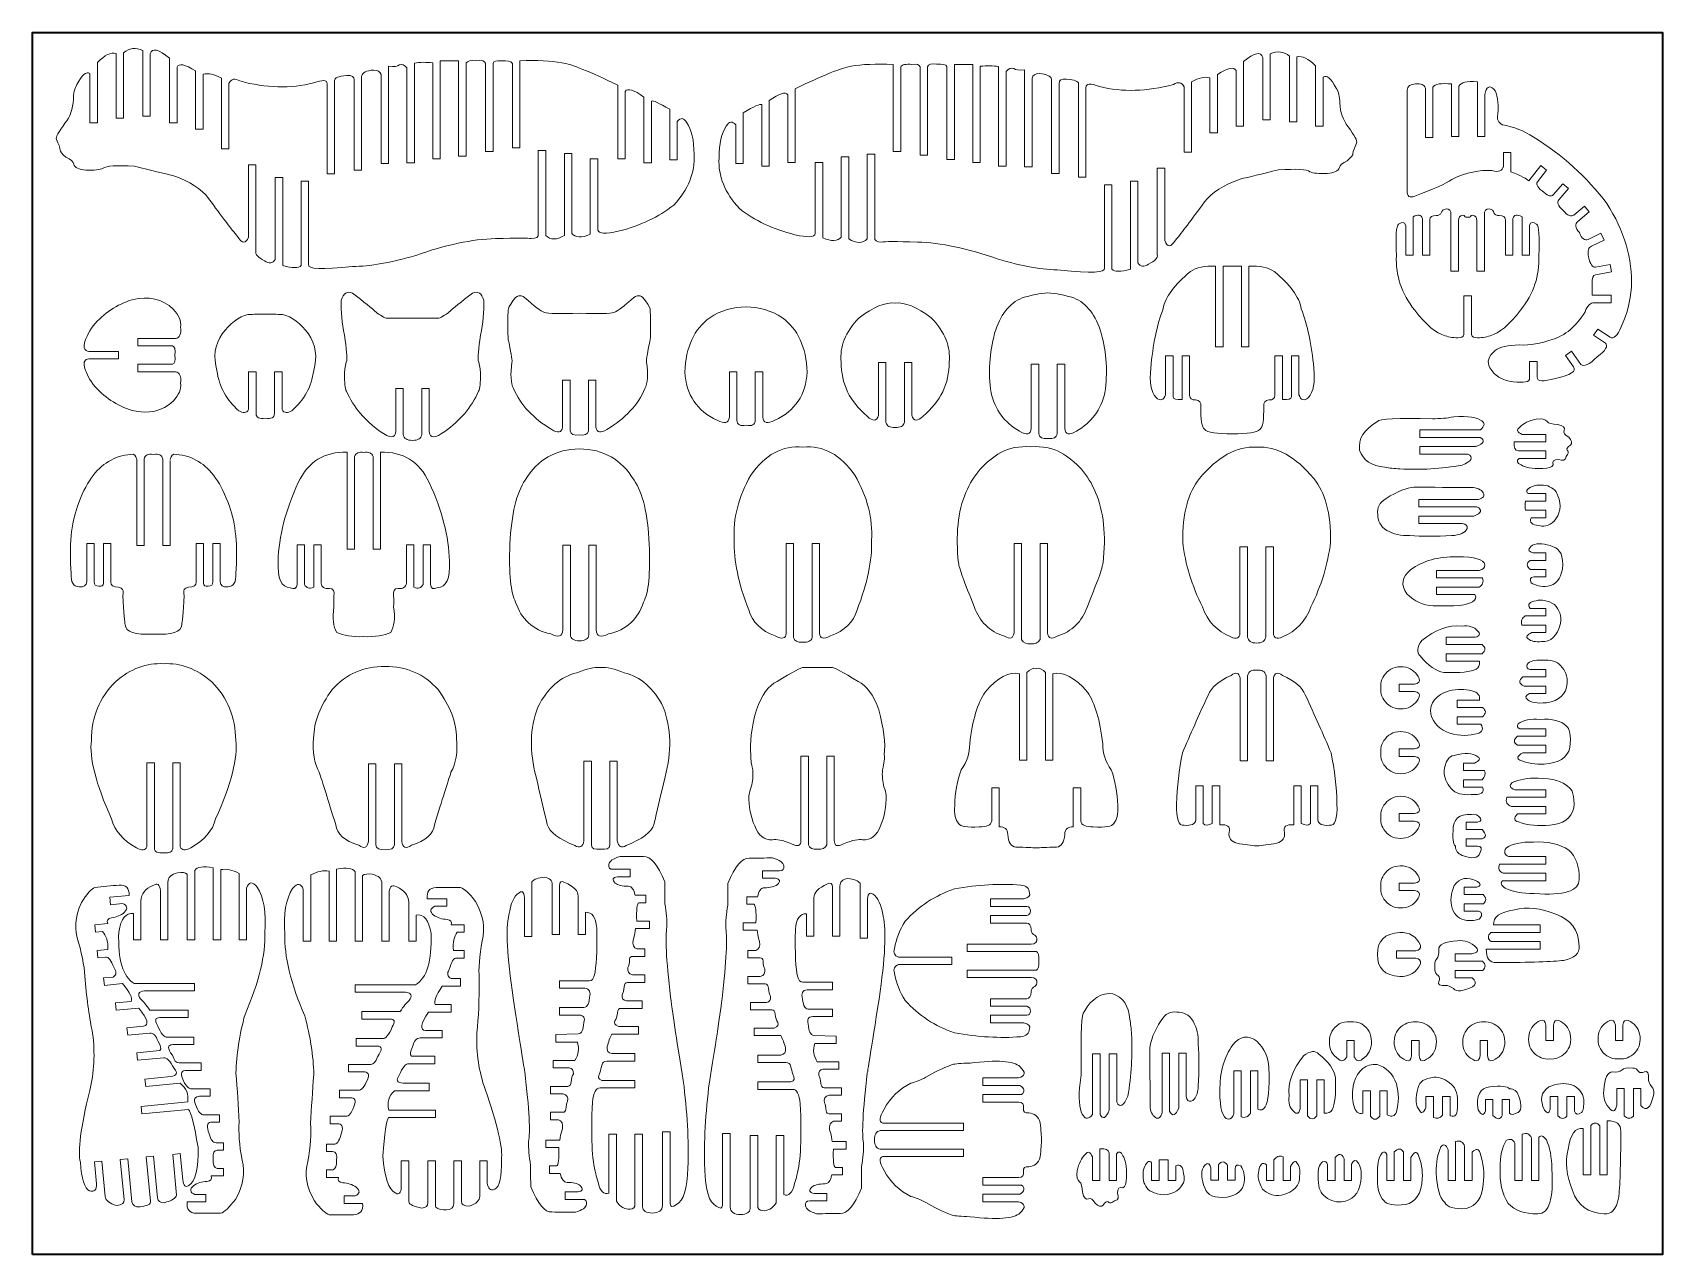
# Model space of a CAD drawing. Header units: inches. Extents: x -12 to 12, y -9 to 9.
import ezdxf

# ---------------------------------------------------------------- set-up
doc = ezdxf.new("R2010")
doc.units = ezdxf.units.IN
doc.header["$MEASUREMENT"] = 0
doc.layers.add('Layer 1', color=1, linetype='Continuous')
doc.layers.add('Layer 2', color=5, linetype='Continuous')

msp = doc.modelspace()

# ---------------------------------------------------------------- linework, layer by layer
at = {"layer": 'Layer 1', "lineweight": 9}
for points in [[(-10.77, 8.694), (-10.847, 8.713), (-10.939, 8.669), (-11.045, 8.561)], [(-10.377, 8.738), (-10.482, 8.785), (-10.576, 8.773), (-10.66, 8.704)], [(-9.982, 8.624), (-10.147, 8.758), (-10.242, 8.779), (-10.267, 8.687)], [(5.831, 8.572), (5.996, 8.706), (6.091, 8.727), (6.116, 8.635)], [(6.226, 8.686), (6.331, 8.733), (6.425, 8.722), (6.509, 8.652)], [(6.619, 8.642), (6.696, 8.661), (6.788, 8.617), (6.894, 8.509)], [(-9.599, 8.435), (-9.757, 8.534), (-9.848, 8.552), (-9.872, 8.49)], [(-9.219, 8.328), (-9.321, 8.385), (-9.412, 8.405), (-9.489, 8.387)], [(-6.978, 8.448), (-7.085, 8.44), (-7.144, 8.411), (-7.156, 8.36)], [(-6.868, 8.381), (-6.88, 8.424), (-6.916, 8.446), (-6.978, 8.448)], [(-6.107, 8.554), (-6.208, 8.565), (-6.299, 8.565), (-6.378, 8.551)], [(-5.726, 8.584), (-5.816, 8.584), (-5.907, 8.584), (-5.997, 8.584)], [(1.575, 8.532), (1.665, 8.532), (1.755, 8.532), (1.846, 8.532)], [(1.956, 8.503), (2.057, 8.514), (2.147, 8.513), (2.226, 8.5)], [(5.448, 8.383), (5.606, 8.482), (5.697, 8.5), (5.721, 8.439)], [(-2.998, 8.05), (-3.148, 8.157), (-3.24, 8.185), (-3.272, 8.134)], [(2.717, 8.329), (2.729, 8.372), (2.765, 8.394), (2.827, 8.396)], [(2.827, 8.396), (2.934, 8.388), (2.993, 8.359), (3.005, 8.308)], [(5.067, 8.276), (5.17, 8.334), (5.26, 8.353), (5.338, 8.335)], [(8.894, 8.243), (8.74, 8.258), (8.649, 8.243), (8.621, 8.197)], [(9.276, 8.273), (9.119, 8.289), (9.028, 8.268), (9.004, 8.21)], [(-2.617, 7.871), (-2.775, 7.963), (-2.866, 8.003), (-2.888, 7.991)], [(-1.535, 7.82), (-1.376, 7.912), (-1.286, 7.952), (-1.263, 7.94)], [(-1.153, 7.999), (-1.003, 8.105), (-0.912, 8.133), (-0.879, 8.082)], [(8.241, 8.153), (8.241, 7.659), (8.241, 7.166), (8.241, 6.672)], [(9.769, 6.951), (9.919, 6.89), (10.006, 6.845), (10.031, 6.815)], [(8.465, 6.26), (8.448, 6.316), (8.404, 6.326), (8.33, 6.288)], [(8.996, 6.227), (8.996, 6.279), (9.018, 6.306), (9.06, 6.309)], [(9.268, 6.227), (9.267, 6.279), (9.246, 6.306), (9.204, 6.309)], [(9.799, 6.26), (9.815, 6.316), (9.86, 6.326), (9.933, 6.288)], [(-4.169, 6.013), (-4.283, 5.943), (-4.374, 5.943), (-4.443, 6.013)], [(-4.059, 6.039), (-4.007, 5.977), (-3.917, 5.973), (-3.787, 6.028)], [(-0.092, 5.987), (-0.144, 5.925), (-0.235, 5.921), (-0.364, 5.976)], [(0.018, 5.961), (0.132, 5.891), (0.223, 5.891), (0.291, 5.961)], [(-8.045, 5.567), (-8.082, 5.527), (-8.173, 5.527), (-8.317, 5.567)], [(5.666, 5.559), (5.62, 5.558), (5.575, 5.558), (5.53, 5.557)], [(5.666, 5.559), (5.711, 5.558), (5.756, 5.558), (5.802, 5.557)], [(3.894, 5.515), (3.931, 5.475), (4.022, 5.475), (4.166, 5.515)], [(0.17, 4.798), (0.383, 4.959), (0.56, 5.032), (0.702, 5.015)], [(1.234, 4.798), (1.02, 4.959), (0.843, 5.032), (0.702, 5.015)], [(-0.092, 4.146), (-0.119, 4.367), (-0.032, 4.585), (0.17, 4.798)], [(1.496, 4.146), (1.523, 4.367), (1.435, 4.585), (1.234, 4.798)], [(-9.942, 4.385), (-9.903, 4.375), (-9.891, 4.33), (-9.905, 4.249)], [(-9.942, 4.113), (-9.903, 4.122), (-9.891, 4.168), (-9.905, 4.249)], [(4.794, 3.633), (4.794, 3.601), (4.839, 3.588), (4.928, 3.593)], [(5.038, 3.654), (5.041, 3.607), (5.07, 3.586), (5.125, 3.59)], [(6.294, 3.654), (6.29, 3.607), (6.261, 3.586), (6.206, 3.59)], [(6.538, 3.633), (6.538, 3.601), (6.493, 3.588), (6.404, 3.593)], [(-8.573, 3.321), (-8.66, 3.305), (-8.705, 3.326), (-8.709, 3.386)], [(-8.573, 3.321), (-8.486, 3.305), (-8.441, 3.326), (-8.437, 3.386)], [(-4.196, 3.185), (-4.211, 3.106), (-4.263, 3.095), (-4.355, 3.152)], [(-4.086, 3.131), (-4.074, 3.081), (-4.029, 3.062), (-3.95, 3.075)], [(-3.814, 3.131), (-3.826, 3.081), (-3.872, 3.062), (-3.95, 3.075)], [(-3.704, 3.185), (-3.69, 3.106), (-3.637, 3.095), (-3.546, 3.152)], [(-1.63, 3.288), (-1.624, 3.221), (-1.579, 3.197), (-1.494, 3.216)], [(-1.358, 3.288), (-1.364, 3.221), (-1.41, 3.197), (-1.494, 3.216)], [(0.566, 3.256), (0.58, 3.202), (0.625, 3.178), (0.702, 3.184)], [(0.838, 3.256), (0.824, 3.202), (0.778, 3.178), (0.702, 3.184)], [(-6.541, 3.077), (-6.533, 3.021), (-6.488, 2.992), (-6.405, 2.992)], [(-6.269, 3.077), (-6.278, 3.021), (-6.323, 2.992), (-6.405, 2.992)], [(2.259, 2.814), (2.381, 2.882), (2.528, 2.91), (2.699, 2.897)], [(3.139, 2.814), (3.017, 2.882), (2.87, 2.91), (2.699, 2.897)], [(2.816, 3.094), (2.824, 3.035), (2.87, 3.011), (2.952, 3.022)], [(3.088, 3.094), (3.08, 3.035), (3.035, 3.011), (2.952, 3.022)], [(9.253, 2.901), (9.374, 2.949), (9.395, 2.994), (9.316, 3.036)], [(9.816, 2.97), (9.808, 2.885), (9.829, 2.84), (9.879, 2.836)], [(-10.356, 2.717), (-10.345, 2.779), (-10.299, 2.801), (-10.22, 2.782)], [(-10.084, 2.717), (-10.096, 2.779), (-10.141, 2.801), (-10.22, 2.782)], [(-7.259, 2.753), (-7.241, 2.809), (-7.196, 2.829), (-7.123, 2.814)], [(-6.987, 2.753), (-7.004, 2.809), (-7.05, 2.829), (-7.123, 2.814)], [(-4.746, 2.407), (-4.562, 2.71), (-4.295, 2.863), (-3.945, 2.867)], [(-3.143, 2.407), (-3.328, 2.71), (-3.595, 2.863), (-3.945, 2.867)], [(9.223, 1.878), (9.337, 1.924), (9.352, 1.969), (9.268, 2.013)], [(9.982, 2.098), (9.977, 2.051), (9.977, 2.006), (9.982, 1.963)], [(10.052, 1.225), (9.994, 1.18), (9.996, 1.135), (10.058, 1.09)], [(9.3, 0.83), (9.353, 0.86), (9.371, 0.906), (9.353, 0.965)], [(-7.995, 0.869), (-7.969, 0.817), (-7.925, 0.804), (-7.861, 0.828)], [(-6.251, 0.869), (-6.276, 0.817), (-6.321, 0.804), (-6.385, 0.828)], [(-10.22, 0.139), (-10.494, 0.124), (-10.633, 0.169), (-10.636, 0.276)], [(-10.22, 0.139), (-9.946, 0.124), (-9.807, 0.169), (-9.804, 0.276)], [(9.98, 0.407), (9.93, 0.376), (9.914, 0.331), (9.932, 0.272)], [(-4.081, 0.127), (-4.075, 0.07), (-4.03, 0.041), (-3.945, 0.039)], [(-3.809, 0.127), (-3.814, 0.07), (-3.86, 0.041), (-3.945, 0.039)], [(-0.793, 0.089), (-0.782, 0.036), (-0.737, 0.013), (-0.657, 0.021)], [(-0.521, 0.089), (-0.532, 0.036), (-0.577, 0.013), (-0.657, 0.021)], [(2.563, 0.058), (2.593, 0.008), (2.638, -0.013), (2.699, -0.003)], [(2.835, 0.058), (2.805, 0.008), (2.759, -0.013), (2.699, -0.003)], [(5.889, 0.1), (5.899, 0.037), (5.944, 0.006), (6.025, 0.007)], [(6.161, 0.1), (6.15, 0.037), (6.105, 0.006), (6.025, 0.007)], [(9.344, -0.152), (9.402, -0.105), (9.402, -0.06), (9.344, -0.017)], [(-10.781, -0.565), (-10.556, -0.37), (-10.319, -0.281), (-10.071, -0.299)], [(-9.362, -0.565), (-9.587, -0.37), (-9.823, -0.281), (-10.071, -0.299)], [(-7.588, -0.679), (-7.381, -0.447), (-7.122, -0.334), (-6.809, -0.34)], [(-6.029, -0.679), (-6.236, -0.447), (-6.496, -0.334), (-6.809, -0.34)], [(2.643, -0.427), (2.683, -0.379), (2.729, -0.359), (2.779, -0.366)], [(2.915, -0.427), (2.875, -0.379), (2.83, -0.359), (2.779, -0.366)], [(5.891, -0.475), (5.906, -0.41), (5.951, -0.383), (6.027, -0.395)], [(6.163, -0.475), (6.149, -0.41), (6.103, -0.383), (6.027, -0.395)], [(9.946, -0.492), (9.879, -0.548), (9.885, -0.593), (9.963, -0.627)], [(9.35, -1.078), (9.408, -1.03), (9.408, -0.985), (9.35, -0.943)], [(9.864, -1.365), (9.805, -1.417), (9.805, -1.462), (9.864, -1.5)], [(9.344, -2.008), (9.388, -1.967), (9.4, -1.922), (9.378, -1.873)], [(9.707, -2.266), (9.689, -2.336), (9.713, -2.381), (9.778, -2.401)], [(5.238, -2.652), (5.269, -2.683), (5.314, -2.682), (5.372, -2.65)], [(6.817, -2.652), (6.785, -2.683), (6.74, -2.682), (6.683, -2.65)], [(9.344, -2.742), (9.409, -2.81), (9.41, -2.855), (9.346, -2.878)], [(-10.207, -3.019), (-10.201, -3.071), (-10.155, -3.093), (-10.071, -3.084)], [(-9.935, -3.019), (-9.942, -3.071), (-9.987, -3.093), (-10.071, -3.084)], [(-6.809, -3.042), (-6.895, -3.042), (-6.94, -3.016), (-6.945, -2.966)], [(-6.809, -3.042), (-6.723, -3.042), (-6.678, -3.016), (-6.673, -2.966)], [(-3.772, -2.972), (-3.768, -3.021), (-3.723, -3.04), (-3.636, -3.029)], [(-3.5, -2.972), (-3.504, -3.021), (-3.55, -3.04), (-3.636, -3.029)], [(-0.576, -2.964), (-0.559, -3.016), (-0.514, -3.038), (-0.44, -3.031)], [(-0.304, -2.964), (-0.321, -3.016), (-0.367, -3.038), (-0.44, -3.031)], [(-9.34, -3.303), (-9.488, -3.277), (-9.579, -3.29), (-9.613, -3.343)], [(-8.959, -3.389), (-9.054, -3.337), (-9.145, -3.317), (-9.23, -3.331)], [(-7.905, -3.41), (-7.81, -3.358), (-7.719, -3.339), (-7.634, -3.353)], [(-7.524, -3.324), (-7.376, -3.298), (-7.285, -3.311), (-7.251, -3.364)], [(-3.452, -3.326), (-3.502, -3.327), (-3.522, -3.303), (-3.514, -3.254)], [(-1, -3.348), (-0.95, -3.349), (-0.93, -3.325), (-0.938, -3.276)], [(9.602, -3.249), (9.579, -3.315), (9.597, -3.36), (9.655, -3.384)], [(-3.103, -4.09), (-3.11, -3.92), (-3.1, -3.83), (-3.072, -3.819)], [(9.364, -3.833), (9.41, -3.793), (9.41, -3.748), (9.362, -3.698)], [(-1.349, -4.113), (-1.342, -3.942), (-1.352, -3.852), (-1.38, -3.841)], [(-10.971, -4.245), (-10.915, -4.299), (-10.888, -4.386), (-10.89, -4.507)], [(-5.746, -4.255), (-5.796, -4.314), (-5.815, -4.404), (-5.802, -4.524)], [(-2.604, -5.21), (-2.67, -4.648), (-2.688, -4.305), (-2.659, -4.181)], [(-1.848, -5.232), (-1.783, -4.67), (-1.764, -4.327), (-1.793, -4.203)], [(9.479, -4.392), (9.425, -4.35), (9.423, -4.305), (9.473, -4.257)], [(2.782, -4.539), (2.809, -4.55), (2.82, -4.595), (2.816, -4.675)], [(8.37, -4.526), (8.42, -4.521), (8.443, -4.494), (8.44, -4.445)], [(2.782, -4.811), (2.809, -4.801), (2.82, -4.756), (2.816, -4.675)], [(8.37, -4.636), (8.42, -4.641), (8.443, -4.668), (8.44, -4.718)], [(9.351, -4.681), (9.401, -4.726), (9.402, -4.771), (9.355, -4.816)], [(-10.547, -5.272), (-10.525, -5.224), (-10.567, -5.137), (-10.675, -5.011)], [(-6.07, -5.319), (-6.097, -5.272), (-6.062, -5.182), (-5.967, -5.046)], [(-10.436, -5.372), (-10.305, -5.535), (-10.281, -5.624), (-10.366, -5.639)], [(-6.171, -5.429), (-6.286, -5.604), (-6.301, -5.694), (-6.215, -5.701)], [(-3.978, -5.871), (-3.948, -5.968), (-3.96, -6.058), (-4.016, -6.141)], [(-0.483, -5.893), (-0.513, -5.99), (-0.5, -6.08), (-0.445, -6.163)], [(-9.716, -6.754), (-9.699, -6.642), (-9.736, -6.55), (-9.827, -6.478)], [(-4.752, -6.306), (-4.687, -6.867), (-4.668, -7.21), (-4.697, -7.335)], [(0.291, -6.327), (0.226, -6.889), (0.208, -7.232), (0.236, -7.356)], [(-6.755, -6.873), (-6.783, -6.763), (-6.755, -6.668), (-6.672, -6.588)], [(2.54, -6.511), (2.608, -6.555), (2.616, -6.6), (2.563, -6.645)], [(3.854, -6.874), (3.806, -6.995), (3.761, -7.016), (3.719, -6.937)], [(4.877, -6.843), (4.831, -6.958), (4.786, -6.973), (4.742, -6.889)], [(5.932, -6.921), (5.902, -6.974), (5.857, -6.992), (5.797, -6.974)], [(6.911, -6.959), (6.863, -7.017), (6.818, -7.017), (6.775, -6.959)], [(8.764, -6.949), (8.723, -6.993), (8.678, -7.004), (8.629, -6.983)], [(9.503, -6.952), (9.57, -7.017), (9.615, -7.018), (9.638, -6.953)], [(10.594, -6.961), (10.554, -7.008), (10.509, -7.007), (10.459, -6.96)], [(11.438, -6.957), (11.483, -7.006), (11.528, -7.008), (11.573, -6.961)], [(0.481, -7.176), (0.422, -7.188), (0.394, -7.233), (0.397, -7.312)], [(7.837, -6.964), (7.789, -7.023), (7.744, -7.023), (7.702, -6.964)], [(11.079, -7.107), (11.037, -7.053), (10.992, -7.051), (10.944, -7.101)], [(-4.253, -7.425), (-4.246, -7.595), (-4.256, -7.686), (-4.284, -7.697)], [(0.481, -7.448), (0.422, -7.437), (0.394, -7.392), (0.397, -7.312)], [(3.716, -7.444), (3.802, -7.435), (3.847, -7.456), (3.851, -7.507)], [(8.052, -7.491), (8.104, -7.433), (8.149, -7.433), (8.187, -7.491)], [(8.953, -7.335), (9.022, -7.317), (9.067, -7.34), (9.088, -7.406)], [(9.936, -7.229), (10.002, -7.207), (10.047, -7.224), (10.071, -7.283)], [(-0.207, -7.447), (-0.215, -7.617), (-0.205, -7.708), (-0.177, -7.719)], [(4.589, -7.609), (4.635, -7.604), (4.68, -7.604), (4.724, -7.609)], [(5.462, -7.68), (5.507, -7.622), (5.552, -7.624), (5.597, -7.686)], [(6.28, -7.608), (6.311, -7.557), (6.356, -7.541), (6.414, -7.56)], [(7.179, -7.573), (7.235, -7.507), (7.28, -7.512), (7.314, -7.59)], [(2.54, -8.114), (2.608, -8.069), (2.616, -8.025), (2.563, -7.979)], [(-3.904, -8.19), (-3.855, -8.188), (-3.834, -8.212), (-3.843, -8.261)], [(-0.557, -8.211), (-0.606, -8.21), (-0.627, -8.234), (-0.618, -8.283)]]:
    msp.add_open_spline(points, degree=3, dxfattribs=at)
for points, knots in [([(-10.77, 8.694), (-10.77, 8.694), (-10.77, 7.739), (-10.77, 7.739), (-10.77, 7.739), (-10.77, 7.739), (-10.66, 7.739), (-10.66, 7.739), (-10.66, 7.739), (-10.66, 7.739), (-10.66, 8.704), (-10.66, 8.704)], [0, 0, 0, 0, 0.333333, 0.333333, 0.333333, 0.333333, 0.666667, 0.666667, 0.666667, 0.666667, 1, 1, 1, 1]), ([(-10.377, 8.738), (-10.377, 8.738), (-10.377, 7.767), (-10.377, 7.767), (-10.377, 7.767), (-10.377, 7.767), (-10.267, 7.767), (-10.267, 7.767), (-10.267, 7.767), (-10.267, 7.767), (-10.267, 8.687), (-10.267, 8.687)], [0, 0, 0, 0, 0.333333, 0.333333, 0.333333, 0.333333, 0.666667, 0.666667, 0.666667, 0.666667, 1, 1, 1, 1]), ([(6.226, 8.686), (6.226, 8.686), (6.226, 7.716), (6.226, 7.716), (6.226, 7.716), (6.226, 7.716), (6.116, 7.716), (6.116, 7.716), (6.116, 7.716), (6.116, 7.716), (6.116, 8.635), (6.116, 8.635)], [0, 0, 0, 0, 0.333333, 0.333333, 0.333333, 0.333333, 0.666667, 0.666667, 0.666667, 0.666667, 1, 1, 1, 1]), ([(6.619, 8.642), (6.619, 8.642), (6.619, 7.687), (6.619, 7.687), (6.619, 7.687), (6.619, 7.687), (6.509, 7.687), (6.509, 7.687), (6.509, 7.687), (6.509, 7.687), (6.509, 8.652), (6.509, 8.652)], [0, 0, 0, 0, 0.333333, 0.333333, 0.333333, 0.333333, 0.666667, 0.666667, 0.666667, 0.666667, 1, 1, 1, 1]), ([(-11.155, 8.397), (-11.21, 8.431), (-11.273, 8.377), (-11.347, 8.233), (-11.347, 8.233), (-11.383, 8.179), (-11.4, 8.106), (-11.4, 8.014), (-11.4, 8.014), (-11.408, 7.877), (-11.449, 7.76), (-11.523, 7.664), (-11.523, 7.664), (-11.621, 7.536), (-11.663, 7.456), (-11.649, 7.424), (-11.649, 7.424), (-11.616, 7.356), (-11.598, 7.304), (-11.593, 7.27), (-11.593, 7.27), (-11.598, 7.252), (-11.57, 7.216), (-11.511, 7.163), (-11.511, 7.163), (-11.438, 7.131), (-11.399, 7.097), (-11.395, 7.062), (-11.395, 7.062), (-11.378, 7.012), (-11.318, 6.983), (-11.215, 6.974), (-11.215, 6.974), (-11.091, 6.97), (-11.007, 6.979), (-10.962, 7.003), (-10.962, 7.003), (-10.918, 7.037), (-10.763, 7.046), (-10.498, 7.03), (-10.498, 7.03), (-10.248, 6.969), (-10.06, 6.924), (-9.933, 6.893), (-9.933, 6.893), (-9.687, 6.807), (-9.512, 6.695), (-9.408, 6.558)], [0, 0, 0, 0, 0.083333, 0.083333, 0.083333, 0.083333, 0.166667, 0.166667, 0.166667, 0.166667, 0.25, 0.25, 0.25, 0.25, 0.333333, 0.333333, 0.333333, 0.333333, 0.416667, 0.416667, 0.416667, 0.416667, 0.5, 0.5, 0.5, 0.5, 0.583333, 0.583333, 0.583333, 0.583333, 0.666667, 0.666667, 0.666667, 0.666667, 0.75, 0.75, 0.75, 0.75, 0.833333, 0.833333, 0.833333, 0.833333, 0.916667, 0.916667, 0.916667, 0.916667, 1, 1, 1, 1]), ([(-11.155, 8.397), (-11.155, 8.397), (-11.155, 7.672), (-11.155, 7.672), (-11.155, 7.672), (-11.155, 7.672), (-11.045, 7.672), (-11.045, 7.672), (-11.045, 7.672), (-11.045, 7.672), (-11.045, 8.561), (-11.045, 8.561)], [0, 0, 0, 0, 0.333333, 0.333333, 0.333333, 0.333333, 0.666667, 0.666667, 0.666667, 0.666667, 1, 1, 1, 1]), ([(-9.982, 8.624), (-9.982, 8.624), (-9.982, 7.672), (-9.982, 7.672), (-9.982, 7.672), (-9.982, 7.672), (-9.872, 7.672), (-9.872, 7.672), (-9.872, 7.672), (-9.872, 7.672), (-9.872, 8.49), (-9.872, 8.49)], [0, 0, 0, 0, 0.333333, 0.333333, 0.333333, 0.333333, 0.666667, 0.666667, 0.666667, 0.666667, 1, 1, 1, 1]), ([(-9.599, 8.435), (-9.599, 8.435), (-9.599, 7.577), (-9.599, 7.577), (-9.599, 7.577), (-9.599, 7.577), (-9.489, 7.577), (-9.489, 7.577), (-9.489, 7.577), (-9.489, 7.577), (-9.489, 8.387), (-9.489, 8.387)], [0, 0, 0, 0, 0.333333, 0.333333, 0.333333, 0.333333, 0.666667, 0.666667, 0.666667, 0.666667, 1, 1, 1, 1]), ([(-6.868, 8.381), (-6.868, 8.381), (-6.868, 7.072), (-6.868, 7.072), (-6.868, 7.072), (-6.868, 7.072), (-6.758, 7.072), (-6.758, 7.072), (-6.758, 7.072), (-6.758, 7.072), (-6.758, 8.504), (-6.758, 8.504)], [0, 0, 0, 0, 0.333333, 0.333333, 0.333333, 0.333333, 0.666667, 0.666667, 0.666667, 0.666667, 1, 1, 1, 1]), ([(-6.488, 8.479), (-6.524, 8.523), (-6.562, 8.538), (-6.602, 8.523), (-6.602, 8.523), (-6.622, 8.5), (-6.674, 8.494), (-6.758, 8.504)], [0, 0, 0, 0, 0.5, 0.5, 0.5, 0.5, 1, 1, 1, 1]), ([(-6.488, 8.479), (-6.488, 8.479), (-6.488, 7.083), (-6.488, 7.083), (-6.488, 7.083), (-6.488, 7.083), (-6.378, 7.083), (-6.378, 7.083), (-6.378, 7.083), (-6.378, 7.083), (-6.378, 8.551), (-6.378, 8.551)], [0, 0, 0, 0, 0.333333, 0.333333, 0.333333, 0.333333, 0.666667, 0.666667, 0.666667, 0.666667, 1, 1, 1, 1]), ([(-6.107, 8.554), (-6.107, 8.554), (-6.107, 7.138), (-6.107, 7.138), (-6.107, 7.138), (-6.107, 7.138), (-5.997, 7.138), (-5.997, 7.138), (-5.997, 7.138), (-5.997, 7.138), (-5.997, 8.584), (-5.997, 8.584)], [0, 0, 0, 0, 0.333333, 0.333333, 0.333333, 0.333333, 0.666667, 0.666667, 0.666667, 0.666667, 1, 1, 1, 1]), ([(-5.726, 8.584), (-5.726, 8.584), (-5.726, 7.18), (-5.726, 7.18), (-5.726, 7.18), (-5.726, 7.18), (-5.616, 7.18), (-5.616, 7.18), (-5.616, 7.18), (-5.616, 7.18), (-5.616, 8.553), (-5.616, 8.553)], [0, 0, 0, 0, 0.333333, 0.333333, 0.333333, 0.333333, 0.666667, 0.666667, 0.666667, 0.666667, 1, 1, 1, 1]), ([(-5.329, 8.547), (-5.341, 8.586), (-5.386, 8.598), (-5.464, 8.586), (-5.464, 8.586), (-5.55, 8.591), (-5.601, 8.581), (-5.616, 8.553)], [0, 0, 0, 0, 0.5, 0.5, 0.5, 0.5, 1, 1, 1, 1]), ([(-5.329, 8.547), (-5.329, 8.547), (-5.329, 7.246), (-5.329, 7.246), (-5.329, 7.246), (-5.329, 7.246), (-5.219, 7.246), (-5.219, 7.246), (-5.219, 7.246), (-5.219, 7.246), (-5.219, 8.546), (-5.219, 8.546)], [0, 0, 0, 0, 0.333333, 0.333333, 0.333333, 0.333333, 0.666667, 0.666667, 0.666667, 0.666667, 1, 1, 1, 1]), ([(-4.934, 8.546), (-4.954, 8.579), (-5.009, 8.591), (-5.099, 8.584), (-5.099, 8.584), (-5.171, 8.591), (-5.211, 8.579), (-5.219, 8.546)], [0, 0, 0, 0, 0.5, 0.5, 0.5, 0.5, 1, 1, 1, 1]), ([(-4.934, 8.546), (-4.934, 8.546), (-4.934, 7.301), (-4.934, 7.301), (-4.934, 7.301), (-4.934, 7.301), (-4.824, 7.301), (-4.824, 7.301), (-4.824, 7.301), (-4.824, 7.301), (-4.824, 8.584), (-4.824, 8.584)], [0, 0, 0, 0, 0.333333, 0.333333, 0.333333, 0.333333, 0.666667, 0.666667, 0.666667, 0.666667, 1, 1, 1, 1]), ([(-3.382, 8.225), (-3.791, 8.424), (-4.066, 8.534), (-4.207, 8.556), (-4.207, 8.556), (-4.364, 8.584), (-4.57, 8.593), (-4.824, 8.584)], [0, 0, 0, 0, 0.5, 0.5, 0.5, 0.5, 1, 1, 1, 1]), ([(-0.769, 8.173), (-0.36, 8.372), (-0.085, 8.483), (0.056, 8.504), (0.056, 8.504), (0.212, 8.532), (0.418, 8.541), (0.673, 8.532)], [0, 0, 0, 0, 0.5, 0.5, 0.5, 0.5, 1, 1, 1, 1]), ([(0.783, 8.494), (0.783, 8.494), (0.783, 7.25), (0.783, 7.25), (0.783, 7.25), (0.783, 7.25), (0.673, 7.25), (0.673, 7.25), (0.673, 7.25), (0.673, 7.25), (0.673, 8.532), (0.673, 8.532)], [0, 0, 0, 0, 0.333333, 0.333333, 0.333333, 0.333333, 0.666667, 0.666667, 0.666667, 0.666667, 1, 1, 1, 1]), ([(0.783, 8.494), (0.803, 8.527), (0.858, 8.54), (0.948, 8.532), (0.948, 8.532), (1.02, 8.54), (1.06, 8.527), (1.068, 8.494)], [0, 0, 0, 0, 0.5, 0.5, 0.5, 0.5, 1, 1, 1, 1]), ([(1.178, 8.496), (1.178, 8.496), (1.178, 7.194), (1.178, 7.194), (1.178, 7.194), (1.178, 7.194), (1.068, 7.194), (1.068, 7.194), (1.068, 7.194), (1.068, 7.194), (1.068, 8.494), (1.068, 8.494)], [0, 0, 0, 0, 0.333333, 0.333333, 0.333333, 0.333333, 0.666667, 0.666667, 0.666667, 0.666667, 1, 1, 1, 1]), ([(1.178, 8.496), (1.19, 8.534), (1.235, 8.547), (1.312, 8.534), (1.312, 8.534), (1.399, 8.54), (1.45, 8.529), (1.465, 8.501)], [0, 0, 0, 0, 0.5, 0.5, 0.5, 0.5, 1, 1, 1, 1]), ([(1.575, 8.532), (1.575, 8.532), (1.575, 7.128), (1.575, 7.128), (1.575, 7.128), (1.575, 7.128), (1.465, 7.128), (1.465, 7.128), (1.465, 7.128), (1.465, 7.128), (1.465, 8.501), (1.465, 8.501)], [0, 0, 0, 0, 0.333333, 0.333333, 0.333333, 0.333333, 0.666667, 0.666667, 0.666667, 0.666667, 1, 1, 1, 1]), ([(1.956, 8.503), (1.956, 8.503), (1.956, 7.086), (1.956, 7.086), (1.956, 7.086), (1.956, 7.086), (1.846, 7.086), (1.846, 7.086), (1.846, 7.086), (1.846, 7.086), (1.846, 8.532), (1.846, 8.532)], [0, 0, 0, 0, 0.333333, 0.333333, 0.333333, 0.333333, 0.666667, 0.666667, 0.666667, 0.666667, 1, 1, 1, 1]), ([(2.336, 8.427), (2.336, 8.427), (2.336, 7.032), (2.336, 7.032), (2.336, 7.032), (2.336, 7.032), (2.226, 7.032), (2.226, 7.032), (2.226, 7.032), (2.226, 7.032), (2.226, 8.5), (2.226, 8.5)], [0, 0, 0, 0, 0.333333, 0.333333, 0.333333, 0.333333, 0.666667, 0.666667, 0.666667, 0.666667, 1, 1, 1, 1]), ([(2.336, 8.427), (2.373, 8.471), (2.411, 8.486), (2.451, 8.471), (2.451, 8.471), (2.471, 8.448), (2.523, 8.442), (2.607, 8.452)], [0, 0, 0, 0, 0.5, 0.5, 0.5, 0.5, 1, 1, 1, 1]), ([(2.717, 8.329), (2.717, 8.329), (2.717, 7.02), (2.717, 7.02), (2.717, 7.02), (2.717, 7.02), (2.607, 7.02), (2.607, 7.02), (2.607, 7.02), (2.607, 7.02), (2.607, 8.452), (2.607, 8.452)], [0, 0, 0, 0, 0.333333, 0.333333, 0.333333, 0.333333, 0.666667, 0.666667, 0.666667, 0.666667, 1, 1, 1, 1]), ([(5.831, 8.572), (5.831, 8.572), (5.831, 7.62), (5.831, 7.62), (5.831, 7.62), (5.831, 7.62), (5.721, 7.62), (5.721, 7.62), (5.721, 7.62), (5.721, 7.62), (5.721, 8.439), (5.721, 8.439)], [0, 0, 0, 0, 0.333333, 0.333333, 0.333333, 0.333333, 0.666667, 0.666667, 0.666667, 0.666667, 1, 1, 1, 1]), ([(7.004, 8.345), (7.004, 8.345), (7.004, 7.62), (7.004, 7.62), (7.004, 7.62), (7.004, 7.62), (6.894, 7.62), (6.894, 7.62), (6.894, 7.62), (6.894, 7.62), (6.894, 8.509), (6.894, 8.509)], [0, 0, 0, 0, 0.333333, 0.333333, 0.333333, 0.333333, 0.666667, 0.666667, 0.666667, 0.666667, 1, 1, 1, 1]), ([(-9.219, 8.328), (-9.219, 8.328), (-9.219, 7.289), (-9.219, 7.289), (-9.219, 7.289), (-9.219, 7.289), (-9.108, 7.289), (-9.108, 7.289), (-9.108, 7.289), (-9.108, 7.289), (-9.108, 8.252), (-9.108, 8.252)], [0, 0, 0, 0, 0.333333, 0.333333, 0.333333, 0.333333, 0.666667, 0.666667, 0.666667, 0.666667, 1, 1, 1, 1]), ([(-7.663, 8.245), (-7.661, 8.304), (-7.728, 8.308), (-7.862, 8.258), (-7.862, 8.258), (-8.199, 8.172), (-8.562, 8.182), (-8.95, 8.287), (-8.95, 8.287), (-9.019, 8.331), (-9.072, 8.32), (-9.108, 8.252)], [0, 0, 0, 0, 0.333333, 0.333333, 0.333333, 0.333333, 0.666667, 0.666667, 0.666667, 0.666667, 1, 1, 1, 1]), ([(-7.663, 8.245), (-7.663, 8.245), (-7.663, 6.92), (-7.663, 6.92), (-7.663, 6.92), (-7.663, 6.92), (-7.553, 6.92), (-7.553, 6.92), (-7.553, 6.92), (-7.553, 6.92), (-7.553, 8.296), (-7.553, 8.296)], [0, 0, 0, 0, 0.333333, 0.333333, 0.333333, 0.333333, 0.666667, 0.666667, 0.666667, 0.666667, 1, 1, 1, 1]), ([(-7.266, 8.304), (-7.263, 8.35), (-7.299, 8.371), (-7.375, 8.367), (-7.375, 8.367), (-7.496, 8.356), (-7.555, 8.332), (-7.553, 8.296)], [0, 0, 0, 0, 0.5, 0.5, 0.5, 0.5, 1, 1, 1, 1]), ([(-7.266, 8.304), (-7.266, 8.304), (-7.266, 6.975), (-7.266, 6.975), (-7.266, 6.975), (-7.266, 6.975), (-7.156, 6.975), (-7.156, 6.975), (-7.156, 6.975), (-7.156, 6.975), (-7.156, 8.36), (-7.156, 8.36)], [0, 0, 0, 0, 0.333333, 0.333333, 0.333333, 0.333333, 0.666667, 0.666667, 0.666667, 0.666667, 1, 1, 1, 1]), ([(-3.382, 8.225), (-3.382, 8.225), (-3.382, 7.138), (-3.382, 7.138), (-3.382, 7.138), (-3.382, 7.138), (-3.272, 7.138), (-3.272, 7.138), (-3.272, 7.138), (-3.272, 7.138), (-3.272, 8.134), (-3.272, 8.134)], [0, 0, 0, 0, 0.333333, 0.333333, 0.333333, 0.333333, 0.666667, 0.666667, 0.666667, 0.666667, 1, 1, 1, 1]), ([(-0.769, 8.173), (-0.769, 8.173), (-0.769, 7.086), (-0.769, 7.086), (-0.769, 7.086), (-0.769, 7.086), (-0.879, 7.086), (-0.879, 7.086), (-0.879, 7.086), (-0.879, 7.086), (-0.879, 8.082), (-0.879, 8.082)], [0, 0, 0, 0, 0.333333, 0.333333, 0.333333, 0.333333, 0.666667, 0.666667, 0.666667, 0.666667, 1, 1, 1, 1]), ([(3.115, 8.252), (3.115, 8.252), (3.115, 6.923), (3.115, 6.923), (3.115, 6.923), (3.115, 6.923), (3.005, 6.923), (3.005, 6.923), (3.005, 6.923), (3.005, 6.923), (3.005, 8.308), (3.005, 8.308)], [0, 0, 0, 0, 0.333333, 0.333333, 0.333333, 0.333333, 0.666667, 0.666667, 0.666667, 0.666667, 1, 1, 1, 1]), ([(3.115, 8.252), (3.112, 8.299), (3.148, 8.319), (3.224, 8.315), (3.224, 8.315), (3.345, 8.304), (3.404, 8.281), (3.402, 8.245)], [0, 0, 0, 0, 0.5, 0.5, 0.5, 0.5, 1, 1, 1, 1]), ([(3.512, 8.193), (3.512, 8.193), (3.512, 6.868), (3.512, 6.868), (3.512, 6.868), (3.512, 6.868), (3.402, 6.868), (3.402, 6.868), (3.402, 6.868), (3.402, 6.868), (3.402, 8.245), (3.402, 8.245)], [0, 0, 0, 0, 0.333333, 0.333333, 0.333333, 0.333333, 0.666667, 0.666667, 0.666667, 0.666667, 1, 1, 1, 1]), ([(3.512, 8.193), (3.51, 8.252), (3.577, 8.256), (3.711, 8.206), (3.711, 8.206), (4.048, 8.121), (4.411, 8.13), (4.799, 8.235), (4.799, 8.235), (4.868, 8.279), (4.921, 8.268), (4.957, 8.201)], [0, 0, 0, 0, 0.333333, 0.333333, 0.333333, 0.333333, 0.666667, 0.666667, 0.666667, 0.666667, 1, 1, 1, 1]), ([(5.067, 8.276), (5.067, 8.276), (5.067, 7.237), (5.067, 7.237), (5.067, 7.237), (5.067, 7.237), (4.957, 7.237), (4.957, 7.237), (4.957, 7.237), (4.957, 7.237), (4.957, 8.201), (4.957, 8.201)], [0, 0, 0, 0, 0.333333, 0.333333, 0.333333, 0.333333, 0.666667, 0.666667, 0.666667, 0.666667, 1, 1, 1, 1]), ([(7.004, 8.345), (7.058, 8.38), (7.122, 8.325), (7.196, 8.182), (7.196, 8.182), (7.231, 8.128), (7.249, 8.055), (7.249, 7.963), (7.249, 7.963), (7.257, 7.825), (7.298, 7.709), (7.371, 7.612), (7.371, 7.612), (7.469, 7.484), (7.511, 7.404), (7.497, 7.372), (7.497, 7.372), (7.465, 7.304), (7.446, 7.253), (7.442, 7.218), (7.442, 7.218), (7.446, 7.2), (7.419, 7.164), (7.36, 7.111), (7.36, 7.111), (7.287, 7.079), (7.248, 7.045), (7.244, 7.01), (7.244, 7.01), (7.227, 6.961), (7.167, 6.932), (7.064, 6.923), (7.064, 6.923), (6.94, 6.918), (6.855, 6.928), (6.81, 6.951), (6.81, 6.951), (6.766, 6.985), (6.612, 6.994), (6.347, 6.978), (6.347, 6.978), (6.097, 6.918), (5.908, 6.872), (5.782, 6.841), (5.782, 6.841), (5.536, 6.755), (5.361, 6.644), (5.257, 6.507)], [0, 0, 0, 0, 0.083333, 0.083333, 0.083333, 0.083333, 0.166667, 0.166667, 0.166667, 0.166667, 0.25, 0.25, 0.25, 0.25, 0.333333, 0.333333, 0.333333, 0.333333, 0.416667, 0.416667, 0.416667, 0.416667, 0.5, 0.5, 0.5, 0.5, 0.583333, 0.583333, 0.583333, 0.583333, 0.666667, 0.666667, 0.666667, 0.666667, 0.75, 0.75, 0.75, 0.75, 0.833333, 0.833333, 0.833333, 0.833333, 0.916667, 0.916667, 0.916667, 0.916667, 1, 1, 1, 1]), ([(5.448, 8.383), (5.448, 8.383), (5.448, 7.525), (5.448, 7.525), (5.448, 7.525), (5.448, 7.525), (5.338, 7.525), (5.338, 7.525), (5.338, 7.525), (5.338, 7.525), (5.338, 8.335), (5.338, 8.335)], [0, 0, 0, 0, 0.333333, 0.333333, 0.333333, 0.333333, 0.666667, 0.666667, 0.666667, 0.666667, 1, 1, 1, 1]), ([(8.511, 8.182), (8.493, 8.233), (8.444, 8.253), (8.363, 8.243), (8.363, 8.243), (8.289, 8.242), (8.249, 8.212), (8.241, 8.153)], [0, 0, 0, 0, 0.5, 0.5, 0.5, 0.5, 1, 1, 1, 1]), ([(8.511, 8.182), (8.511, 8.182), (8.511, 7.453), (8.511, 7.453), (8.511, 7.453), (8.511, 7.453), (8.621, 7.453), (8.621, 7.453), (8.621, 7.453), (8.621, 7.453), (8.621, 8.197), (8.621, 8.197)], [0, 0, 0, 0, 0.333333, 0.333333, 0.333333, 0.333333, 0.666667, 0.666667, 0.666667, 0.666667, 1, 1, 1, 1]), ([(8.894, 8.243), (8.894, 8.243), (8.894, 7.468), (8.894, 7.468), (8.894, 7.468), (8.894, 7.468), (9.004, 7.468), (9.004, 7.468), (9.004, 7.468), (9.004, 7.468), (9.004, 8.21), (9.004, 8.21)], [0, 0, 0, 0, 0.333333, 0.333333, 0.333333, 0.333333, 0.666667, 0.666667, 0.666667, 0.666667, 1, 1, 1, 1]), ([(9.276, 8.273), (9.276, 8.273), (9.276, 7.468), (9.276, 7.468), (9.276, 7.468), (9.276, 7.468), (9.386, 7.468), (9.386, 7.468), (9.386, 7.468), (9.386, 7.468), (9.386, 8.09), (9.386, 8.09)], [0, 0, 0, 0, 0.333333, 0.333333, 0.333333, 0.333333, 0.666667, 0.666667, 0.666667, 0.666667, 1, 1, 1, 1]), ([(9.643, 7.643), (9.581, 7.674), (9.559, 7.727), (9.579, 7.801), (9.579, 7.801), (9.591, 7.978), (9.571, 8.1), (9.519, 8.168), (9.519, 8.168), (9.452, 8.227), (9.407, 8.201), (9.386, 8.09)], [0, 0, 0, 0, 0.333333, 0.333333, 0.333333, 0.333333, 0.666667, 0.666667, 0.666667, 0.666667, 1, 1, 1, 1]), ([(-2.998, 8.05), (-2.998, 8.05), (-2.998, 7.083), (-2.998, 7.083), (-2.998, 7.083), (-2.998, 7.083), (-2.888, 7.083), (-2.888, 7.083), (-2.888, 7.083), (-2.888, 7.083), (-2.888, 7.991), (-2.888, 7.991)], [0, 0, 0, 0, 0.333333, 0.333333, 0.333333, 0.333333, 0.666667, 0.666667, 0.666667, 0.666667, 1, 1, 1, 1]), ([(-1.153, 7.999), (-1.153, 7.999), (-1.153, 7.032), (-1.153, 7.032), (-1.153, 7.032), (-1.153, 7.032), (-1.263, 7.032), (-1.263, 7.032), (-1.263, 7.032), (-1.263, 7.032), (-1.263, 7.94), (-1.263, 7.94)], [0, 0, 0, 0, 0.333333, 0.333333, 0.333333, 0.333333, 0.666667, 0.666667, 0.666667, 0.666667, 1, 1, 1, 1]), ([(-3.677, 6.091), (-3.663, 6.035), (-3.563, 6.03), (-3.376, 6.073), (-3.376, 6.073), (-3.051, 6.155), (-2.779, 6.284), (-2.559, 6.459), (-2.559, 6.459), (-2.345, 6.688), (-2.245, 6.936), (-2.259, 7.205), (-2.259, 7.205), (-2.259, 7.415), (-2.295, 7.57), (-2.366, 7.671), (-2.366, 7.671), (-2.409, 7.746), (-2.455, 7.753), (-2.507, 7.69)], [0, 0, 0, 0, 0.2, 0.2, 0.2, 0.2, 0.4, 0.4, 0.4, 0.4, 0.6, 0.6, 0.6, 0.6, 0.8, 0.8, 0.8, 0.8, 1, 1, 1, 1]), ([(-2.617, 7.871), (-2.617, 7.871), (-2.617, 7.123), (-2.617, 7.123), (-2.617, 7.123), (-2.617, 7.123), (-2.507, 7.123), (-2.507, 7.123), (-2.507, 7.123), (-2.507, 7.123), (-2.507, 7.69), (-2.507, 7.69)], [0, 0, 0, 0, 0.333333, 0.333333, 0.333333, 0.333333, 0.666667, 0.666667, 0.666667, 0.666667, 1, 1, 1, 1]), ([(-0.474, 6.039), (-0.488, 5.984), (-0.588, 5.978), (-0.775, 6.022), (-0.775, 6.022), (-1.1, 6.103), (-1.372, 6.232), (-1.592, 6.408), (-1.592, 6.408), (-1.806, 6.636), (-1.906, 6.885), (-1.892, 7.153), (-1.892, 7.153), (-1.892, 7.363), (-1.856, 7.519), (-1.785, 7.62), (-1.785, 7.62), (-1.743, 7.695), (-1.696, 7.701), (-1.645, 7.639)], [0, 0, 0, 0, 0.2, 0.2, 0.2, 0.2, 0.4, 0.4, 0.4, 0.4, 0.6, 0.6, 0.6, 0.6, 0.8, 0.8, 0.8, 0.8, 1, 1, 1, 1]), ([(-1.535, 7.82), (-1.535, 7.82), (-1.535, 7.072), (-1.535, 7.072), (-1.535, 7.072), (-1.535, 7.072), (-1.645, 7.072), (-1.645, 7.072), (-1.645, 7.072), (-1.645, 7.072), (-1.645, 7.639), (-1.645, 7.639)], [0, 0, 0, 0, 0.333333, 0.333333, 0.333333, 0.333333, 0.666667, 0.666667, 0.666667, 0.666667, 1, 1, 1, 1]), ([(11.181, 6.483), (10.888, 6.871), (10.526, 7.199), (10.096, 7.465), (10.096, 7.465), (9.964, 7.551), (9.813, 7.611), (9.643, 7.643)], [0, 0, 0, 0, 0.5, 0.5, 0.5, 0.5, 1, 1, 1, 1]), ([(-4.553, 6.016), (-4.553, 6.016), (-4.553, 7.261), (-4.553, 7.261), (-4.553, 7.261), (-4.553, 7.261), (-4.443, 7.261), (-4.443, 7.261), (-4.443, 7.261), (-4.443, 7.261), (-4.443, 6.013), (-4.443, 6.013)], [0, 0, 0, 0, 0.333333, 0.333333, 0.333333, 0.333333, 0.666667, 0.666667, 0.666667, 0.666667, 1, 1, 1, 1]), ([(-4.169, 6.013), (-4.169, 6.013), (-4.169, 7.221), (-4.169, 7.221), (-4.169, 7.221), (-4.169, 7.221), (-4.059, 7.221), (-4.059, 7.221), (-4.059, 7.221), (-4.059, 7.221), (-4.059, 6.039), (-4.059, 6.039)], [0, 0, 0, 0, 0.333333, 0.333333, 0.333333, 0.333333, 0.666667, 0.666667, 0.666667, 0.666667, 1, 1, 1, 1]), ([(0.401, 5.964), (0.401, 5.964), (0.401, 7.209), (0.401, 7.209), (0.401, 7.209), (0.401, 7.209), (0.291, 7.209), (0.291, 7.209), (0.291, 7.209), (0.291, 7.209), (0.291, 5.961), (0.291, 5.961)], [0, 0, 0, 0, 0.333333, 0.333333, 0.333333, 0.333333, 0.666667, 0.666667, 0.666667, 0.666667, 1, 1, 1, 1]), ([(9.769, 6.951), (9.769, 6.951), (9.769, 7.235), (9.769, 7.235), (9.769, 7.235), (9.769, 7.235), (9.659, 7.235), (9.659, 7.235), (9.659, 7.235), (9.659, 7.235), (9.659, 7.016), (9.659, 7.016)], [0, 0, 0, 0, 0.333333, 0.333333, 0.333333, 0.333333, 0.666667, 0.666667, 0.666667, 0.666667, 1, 1, 1, 1]), ([(-8.823, 5.988), (-8.823, 5.988), (-8.823, 7.054), (-8.823, 7.054), (-8.823, 7.054), (-8.823, 7.054), (-8.713, 7.054), (-8.713, 7.054), (-8.713, 7.054), (-8.713, 7.054), (-8.713, 5.778), (-8.713, 5.778)], [0, 0, 0, 0, 0.333333, 0.333333, 0.333333, 0.333333, 0.666667, 0.666667, 0.666667, 0.666667, 1, 1, 1, 1]), ([(-3.787, 6.028), (-3.787, 6.028), (-3.787, 7.139), (-3.787, 7.139), (-3.787, 7.139), (-3.787, 7.139), (-3.677, 7.139), (-3.677, 7.139), (-3.677, 7.139), (-3.677, 7.139), (-3.677, 6.091), (-3.677, 6.091)], [0, 0, 0, 0, 0.333333, 0.333333, 0.333333, 0.333333, 0.666667, 0.666667, 0.666667, 0.666667, 1, 1, 1, 1]), ([(-0.364, 5.976), (-0.364, 5.976), (-0.364, 7.087), (-0.364, 7.087), (-0.364, 7.087), (-0.364, 7.087), (-0.474, 7.087), (-0.474, 7.087), (-0.474, 7.087), (-0.474, 7.087), (-0.474, 6.039), (-0.474, 6.039)], [0, 0, 0, 0, 0.333333, 0.333333, 0.333333, 0.333333, 0.666667, 0.666667, 0.666667, 0.666667, 1, 1, 1, 1]), ([(0.018, 5.961), (0.018, 5.961), (0.018, 7.169), (0.018, 7.169), (0.018, 7.169), (0.018, 7.169), (-0.092, 7.169), (-0.092, 7.169), (-0.092, 7.169), (-0.092, 7.169), (-0.092, 5.987), (-0.092, 5.987)], [0, 0, 0, 0, 0.333333, 0.333333, 0.333333, 0.333333, 0.666667, 0.666667, 0.666667, 0.666667, 1, 1, 1, 1]), ([(4.671, 5.936), (4.671, 5.936), (4.671, 7.003), (4.671, 7.003), (4.671, 7.003), (4.671, 7.003), (4.561, 7.003), (4.561, 7.003), (4.561, 7.003), (4.561, 7.003), (4.561, 5.727), (4.561, 5.727)], [0, 0, 0, 0, 0.333333, 0.333333, 0.333333, 0.333333, 0.666667, 0.666667, 0.666667, 0.666667, 1, 1, 1, 1]), ([(8.241, 6.672), (8.239, 6.586), (8.276, 6.559), (8.353, 6.591), (8.353, 6.591), (8.63, 6.692), (8.812, 6.774), (8.899, 6.837), (8.899, 6.837), (9.114, 6.939), (9.311, 6.982), (9.491, 6.967), (9.491, 6.967), (9.59, 6.94), (9.646, 6.961), (9.659, 7.031)], [0, 0, 0, 0, 0.25, 0.25, 0.25, 0.25, 0.5, 0.5, 0.5, 0.5, 0.75, 0.75, 0.75, 0.75, 1, 1, 1, 1]), ([(10.159, 6.801), (10.159, 6.801), (10.294, 6.973), (10.294, 6.973), (10.294, 6.973), (10.294, 6.973), (10.208, 7.041), (10.208, 7.041), (10.208, 7.041), (10.208, 7.041), (10.031, 6.815), (10.031, 6.815)], [0, 0, 0, 0, 0.333333, 0.333333, 0.333333, 0.333333, 0.666667, 0.666667, 0.666667, 0.666667, 1, 1, 1, 1]), ([(-8.427, 5.658), (-8.427, 5.658), (-8.427, 6.864), (-8.427, 6.864), (-8.427, 6.864), (-8.427, 6.864), (-8.317, 6.864), (-8.317, 6.864), (-8.317, 6.864), (-8.317, 6.864), (-8.317, 5.567), (-8.317, 5.567)], [0, 0, 0, 0, 0.333333, 0.333333, 0.333333, 0.333333, 0.666667, 0.666667, 0.666667, 0.666667, 1, 1, 1, 1]), ([(-8.045, 5.567), (-8.045, 5.567), (-8.045, 6.81), (-8.045, 6.81), (-8.045, 6.81), (-8.045, 6.81), (-7.935, 6.81), (-7.935, 6.81), (-7.935, 6.81), (-7.935, 6.81), (-7.935, 5.584), (-7.935, 5.584)], [0, 0, 0, 0, 0.333333, 0.333333, 0.333333, 0.333333, 0.666667, 0.666667, 0.666667, 0.666667, 1, 1, 1, 1]), ([(3.894, 5.515), (3.894, 5.515), (3.894, 6.758), (3.894, 6.758), (3.894, 6.758), (3.894, 6.758), (3.784, 6.758), (3.784, 6.758), (3.784, 6.758), (3.784, 6.758), (3.784, 5.533), (3.784, 5.533)], [0, 0, 0, 0, 0.333333, 0.333333, 0.333333, 0.333333, 0.666667, 0.666667, 0.666667, 0.666667, 1, 1, 1, 1]), ([(4.276, 5.607), (4.276, 5.607), (4.276, 6.812), (4.276, 6.812), (4.276, 6.812), (4.276, 6.812), (4.166, 6.812), (4.166, 6.812), (4.166, 6.812), (4.166, 6.812), (4.166, 5.515), (4.166, 5.515)], [0, 0, 0, 0, 0.333333, 0.333333, 0.333333, 0.333333, 0.666667, 0.666667, 0.666667, 0.666667, 1, 1, 1, 1]), ([(10.159, 6.801), (10.133, 6.762), (10.166, 6.709), (10.26, 6.643), (10.26, 6.643), (10.32, 6.591), (10.364, 6.579), (10.392, 6.609)], [0, 0, 0, 0, 0.5, 0.5, 0.5, 0.5, 1, 1, 1, 1]), ([(10.475, 6.536), (10.475, 6.536), (10.619, 6.701), (10.619, 6.701), (10.619, 6.701), (10.619, 6.701), (10.536, 6.773), (10.536, 6.773), (10.536, 6.773), (10.536, 6.773), (10.392, 6.609), (10.392, 6.609)], [0, 0, 0, 0, 0.333333, 0.333333, 0.333333, 0.333333, 0.666667, 0.666667, 0.666667, 0.666667, 1, 1, 1, 1]), ([(-8.823, 5.988), (-8.86, 5.884), (-8.913, 5.886), (-8.982, 5.995), (-8.982, 5.995), (-9.073, 6.102), (-9.215, 6.289), (-9.408, 6.558)], [0, 0, 0, 0, 0.5, 0.5, 0.5, 0.5, 1, 1, 1, 1]), ([(4.671, 5.936), (4.709, 5.832), (4.762, 5.834), (4.831, 5.944), (4.831, 5.944), (4.922, 6.05), (5.064, 6.238), (5.257, 6.507)], [0, 0, 0, 0, 0.5, 0.5, 0.5, 0.5, 1, 1, 1, 1]), ([(10.475, 6.536), (10.442, 6.502), (10.463, 6.45), (10.538, 6.378), (10.538, 6.378), (10.602, 6.304), (10.655, 6.281), (10.698, 6.312)], [0, 0, 0, 0, 0.5, 0.5, 0.5, 0.5, 1, 1, 1, 1]), ([(11.23, 4.511), (11.283, 4.483), (11.338, 4.535), (11.395, 4.666), (11.395, 4.666), (11.478, 4.851), (11.527, 5.044), (11.544, 5.245), (11.544, 5.245), (11.561, 5.667), (11.44, 6.079), (11.181, 6.483)], [0, 0, 0, 0, 0.333333, 0.333333, 0.333333, 0.333333, 0.666667, 0.666667, 0.666667, 0.666667, 1, 1, 1, 1]), ([(8.22, 6.158), (8.22, 6.158), (8.22, 5.721), (8.22, 5.721), (8.22, 5.721), (8.22, 5.721), (8.33, 5.721), (8.33, 5.721), (8.33, 5.721), (8.33, 5.721), (8.33, 6.288), (8.33, 6.288)], [0, 0, 0, 0, 0.333333, 0.333333, 0.333333, 0.333333, 0.666667, 0.666667, 0.666667, 0.666667, 1, 1, 1, 1]), ([(8.465, 6.26), (8.465, 6.26), (8.465, 5.721), (8.465, 5.721), (8.465, 5.721), (8.465, 5.721), (8.575, 5.721), (8.575, 5.721), (8.575, 5.721), (8.575, 5.721), (8.575, 6.241), (8.575, 6.241)], [0, 0, 0, 0, 0.333333, 0.333333, 0.333333, 0.333333, 0.666667, 0.666667, 0.666667, 0.666667, 1, 1, 1, 1]), ([(8.886, 6.311), (8.888, 6.375), (8.864, 6.405), (8.814, 6.403), (8.814, 6.403), (8.771, 6.394), (8.748, 6.375), (8.743, 6.344), (8.743, 6.344), (8.73, 6.316), (8.705, 6.303), (8.667, 6.305), (8.667, 6.305), (8.609, 6.307), (8.578, 6.285), (8.575, 6.241)], [0, 0, 0, 0, 0.25, 0.25, 0.25, 0.25, 0.5, 0.5, 0.5, 0.5, 0.75, 0.75, 0.75, 0.75, 1, 1, 1, 1]), ([(8.886, 6.311), (8.886, 6.311), (8.886, 5.485), (8.886, 5.485), (8.886, 5.485), (8.886, 5.485), (8.996, 5.485), (8.996, 5.485), (8.996, 5.485), (8.996, 5.485), (8.996, 6.227), (8.996, 6.227)], [0, 0, 0, 0, 0.333333, 0.333333, 0.333333, 0.333333, 0.666667, 0.666667, 0.666667, 0.666667, 1, 1, 1, 1]), ([(9.132, 6.279), (9.104, 6.277), (9.089, 6.281), (9.089, 6.292), (9.089, 6.292), (9.088, 6.305), (9.078, 6.311), (9.06, 6.309)], [0, 0, 0, 0, 0.5, 0.5, 0.5, 0.5, 1, 1, 1, 1]), ([(9.132, 6.279), (9.16, 6.277), (9.174, 6.281), (9.175, 6.292), (9.175, 6.292), (9.176, 6.305), (9.185, 6.311), (9.204, 6.309)], [0, 0, 0, 0, 0.5, 0.5, 0.5, 0.5, 1, 1, 1, 1]), ([(9.268, 6.227), (9.268, 6.227), (9.268, 5.485), (9.268, 5.485), (9.268, 5.485), (9.268, 5.485), (9.378, 5.485), (9.378, 5.485), (9.378, 5.485), (9.378, 5.485), (9.378, 6.311), (9.378, 6.311)], [0, 0, 0, 0, 0.333333, 0.333333, 0.333333, 0.333333, 0.666667, 0.666667, 0.666667, 0.666667, 1, 1, 1, 1]), ([(9.378, 6.311), (9.376, 6.375), (9.4, 6.405), (9.45, 6.403), (9.45, 6.403), (9.492, 6.394), (9.516, 6.375), (9.52, 6.344), (9.52, 6.344), (9.533, 6.316), (9.559, 6.303), (9.597, 6.305), (9.597, 6.305), (9.655, 6.307), (9.686, 6.285), (9.689, 6.241)], [0, 0, 0, 0, 0.25, 0.25, 0.25, 0.25, 0.5, 0.5, 0.5, 0.5, 0.75, 0.75, 0.75, 0.75, 1, 1, 1, 1]), ([(9.799, 6.26), (9.799, 6.26), (9.799, 5.721), (9.799, 5.721), (9.799, 5.721), (9.799, 5.721), (9.689, 5.721), (9.689, 5.721), (9.689, 5.721), (9.689, 5.721), (9.689, 6.241), (9.689, 6.241)], [0, 0, 0, 0, 0.333333, 0.333333, 0.333333, 0.333333, 0.666667, 0.666667, 0.666667, 0.666667, 1, 1, 1, 1]), ([(10.043, 6.158), (10.043, 6.158), (10.043, 5.721), (10.043, 5.721), (10.043, 5.721), (10.043, 5.721), (9.933, 5.721), (9.933, 5.721), (9.933, 5.721), (9.933, 5.721), (9.933, 6.288), (9.933, 6.288)], [0, 0, 0, 0, 0.333333, 0.333333, 0.333333, 0.333333, 0.666667, 0.666667, 0.666667, 0.666667, 1, 1, 1, 1]), ([(10.756, 6.217), (10.756, 6.217), (10.923, 6.357), (10.923, 6.357), (10.923, 6.357), (10.923, 6.357), (10.853, 6.441), (10.853, 6.441), (10.853, 6.441), (10.853, 6.441), (10.698, 6.312), (10.698, 6.312)], [0, 0, 0, 0, 0.333333, 0.333333, 0.333333, 0.333333, 0.666667, 0.666667, 0.666667, 0.666667, 1, 1, 1, 1]), ([(-7.935, 5.584), (-7.953, 5.513), (-7.738, 5.503), (-7.289, 5.554), (-7.289, 5.554), (-7.031, 5.555), (-6.721, 5.61), (-6.357, 5.717), (-6.357, 5.717), (-5.917, 5.873), (-5.525, 5.956), (-5.181, 5.965), (-5.181, 5.965), (-4.869, 5.975), (-4.694, 5.975), (-4.656, 5.965), (-4.656, 5.965), (-4.581, 5.965), (-4.547, 5.988), (-4.553, 6.033)], [0, 0, 0, 0, 0.2, 0.2, 0.2, 0.2, 0.4, 0.4, 0.4, 0.4, 0.6, 0.6, 0.6, 0.6, 0.8, 0.8, 0.8, 0.8, 1, 1, 1, 1]), ([(8.22, 6.158), (8.204, 6.214), (8.169, 6.22), (8.115, 6.176), (8.115, 6.176), (8.08, 6.154), (8.07, 5.998), (8.083, 5.709), (8.083, 5.709), (8.07, 5.419), (8.159, 5.153), (8.352, 4.911), (8.352, 4.911), (8.521, 4.692), (8.67, 4.566), (8.799, 4.534), (8.799, 4.534), (8.862, 4.511), (8.936, 4.501), (9.02, 4.506), (9.02, 4.506), (9.062, 4.509), (9.081, 4.536), (9.077, 4.584)], [0, 0, 0, 0, 0.166667, 0.166667, 0.166667, 0.166667, 0.333333, 0.333333, 0.333333, 0.333333, 0.5, 0.5, 0.5, 0.5, 0.666667, 0.666667, 0.666667, 0.666667, 0.833333, 0.833333, 0.833333, 0.833333, 1, 1, 1, 1]), ([(10.043, 6.158), (10.059, 6.214), (10.094, 6.22), (10.148, 6.176), (10.148, 6.176), (10.183, 6.154), (10.194, 5.998), (10.181, 5.709), (10.181, 5.709), (10.194, 5.419), (10.104, 5.153), (9.912, 4.911), (9.912, 4.911), (9.742, 4.692), (9.594, 4.566), (9.465, 4.534), (9.465, 4.534), (9.401, 4.511), (9.328, 4.501), (9.244, 4.506), (9.244, 4.506), (9.202, 4.509), (9.183, 4.536), (9.187, 4.584)], [0, 0, 0, 0, 0.166667, 0.166667, 0.166667, 0.166667, 0.333333, 0.333333, 0.333333, 0.333333, 0.5, 0.5, 0.5, 0.5, 0.666667, 0.666667, 0.666667, 0.666667, 0.833333, 0.833333, 0.833333, 0.833333, 1, 1, 1, 1]), ([(10.756, 6.217), (10.706, 6.181), (10.713, 6.127), (10.777, 6.056), (10.777, 6.056), (10.812, 5.964), (10.856, 5.929), (10.909, 5.952)], [0, 0, 0, 0, 0.5, 0.5, 0.5, 0.5, 1, 1, 1, 1]), ([(10.958, 5.854), (10.958, 5.854), (11.143, 5.944), (11.143, 5.944), (11.143, 5.944), (11.143, 5.944), (11.094, 6.043), (11.094, 6.043), (11.094, 6.043), (11.094, 6.043), (10.909, 5.952), (10.909, 5.952)], [0, 0, 0, 0, 0.333333, 0.333333, 0.333333, 0.333333, 0.666667, 0.666667, 0.666667, 0.666667, 1, 1, 1, 1]), ([(-8.427, 5.658), (-8.463, 5.599), (-8.516, 5.592), (-8.586, 5.639), (-8.586, 5.639), (-8.681, 5.687), (-8.723, 5.733), (-8.713, 5.778)], [0, 0, 0, 0, 0.5, 0.5, 0.5, 0.5, 1, 1, 1, 1]), ([(3.784, 5.533), (3.802, 5.462), (3.587, 5.451), (3.138, 5.502), (3.138, 5.502), (2.88, 5.503), (2.569, 5.558), (2.205, 5.666), (2.205, 5.666), (1.765, 5.822), (1.373, 5.904), (1.03, 5.913), (1.03, 5.913), (0.718, 5.923), (0.543, 5.923), (0.505, 5.913), (0.505, 5.913), (0.43, 5.913), (0.396, 5.936), (0.401, 5.982)], [0, 0, 0, 0, 0.2, 0.2, 0.2, 0.2, 0.4, 0.4, 0.4, 0.4, 0.6, 0.6, 0.6, 0.6, 0.8, 0.8, 0.8, 0.8, 1, 1, 1, 1]), ([(10.958, 5.854), (10.91, 5.836), (10.895, 5.783), (10.912, 5.696), (10.912, 5.696), (10.937, 5.587), (10.971, 5.536), (11.015, 5.544)], [0, 0, 0, 0, 0.5, 0.5, 0.5, 0.5, 1, 1, 1, 1]), ([(4.276, 5.607), (4.312, 5.547), (4.365, 5.541), (4.434, 5.588), (4.434, 5.588), (4.529, 5.635), (4.572, 5.681), (4.561, 5.727)], [0, 0, 0, 0, 0.5, 0.5, 0.5, 0.5, 1, 1, 1, 1]), ([(5.42, 5.559), (5.26, 5.568), (5.136, 5.541), (5.049, 5.479), (5.049, 5.479), (4.816, 5.292), (4.682, 5.109), (4.648, 4.931), (4.648, 4.931), (4.557, 4.691), (4.496, 4.399), (4.466, 4.056), (4.466, 4.056), (4.444, 3.851), (4.47, 3.706), (4.543, 3.622), (4.543, 3.622), (4.608, 3.57), (4.655, 3.584), (4.684, 3.664)], [0, 0, 0, 0, 0.2, 0.2, 0.2, 0.2, 0.4, 0.4, 0.4, 0.4, 0.6, 0.6, 0.6, 0.6, 0.8, 0.8, 0.8, 0.8, 1, 1, 1, 1]), ([(5.53, 5.557), (5.53, 5.557), (5.53, 4.37), (5.53, 4.37), (5.53, 4.37), (5.53, 4.37), (5.42, 4.37), (5.42, 4.37), (5.42, 4.37), (5.42, 4.37), (5.42, 5.559), (5.42, 5.559)], [0, 0, 0, 0, 0.333333, 0.333333, 0.333333, 0.333333, 0.666667, 0.666667, 0.666667, 0.666667, 1, 1, 1, 1]), ([(5.912, 5.559), (5.912, 5.559), (5.912, 4.37), (5.912, 4.37), (5.912, 4.37), (5.912, 4.37), (5.802, 4.37), (5.802, 4.37), (5.802, 4.37), (5.802, 4.37), (5.802, 5.557), (5.802, 5.557)], [0, 0, 0, 0, 0.333333, 0.333333, 0.333333, 0.333333, 0.666667, 0.666667, 0.666667, 0.666667, 1, 1, 1, 1]), ([(5.912, 5.559), (6.072, 5.568), (6.195, 5.541), (6.283, 5.479), (6.283, 5.479), (6.516, 5.292), (6.65, 5.109), (6.683, 4.931), (6.683, 4.931), (6.775, 4.691), (6.836, 4.399), (6.866, 4.056), (6.866, 4.056), (6.888, 3.851), (6.862, 3.706), (6.788, 3.622), (6.788, 3.622), (6.723, 3.57), (6.676, 3.584), (6.648, 3.664)], [0, 0, 0, 0, 0.2, 0.2, 0.2, 0.2, 0.4, 0.4, 0.4, 0.4, 0.6, 0.6, 0.6, 0.6, 0.8, 0.8, 0.8, 0.8, 1, 1, 1, 1]), ([(11.015, 5.433), (11.015, 5.433), (11.25, 5.475), (11.25, 5.475), (11.25, 5.475), (11.25, 5.475), (11.23, 5.584), (11.23, 5.584), (11.23, 5.584), (11.23, 5.584), (11.015, 5.544), (11.015, 5.544)], [0, 0, 0, 0, 0.333333, 0.333333, 0.333333, 0.333333, 0.666667, 0.666667, 0.666667, 0.666667, 1, 1, 1, 1]), ([(11.015, 5.433), (10.975, 5.432), (10.96, 5.385), (10.968, 5.292), (10.968, 5.292), (10.967, 5.238), (10.966, 5.184), (10.966, 5.13)], [0, 0, 0, 0, 0.5, 0.5, 0.5, 0.5, 1, 1, 1, 1]), ([(-9.93, 4.926), (-10.086, 5.078), (-10.288, 5.124), (-10.536, 5.065), (-10.536, 5.065), (-10.759, 4.994), (-10.95, 4.867), (-11.109, 4.682)], [0, 0, 0, 0, 0.5, 0.5, 0.5, 0.5, 1, 1, 1, 1]), ([(-6.651, 3.119), (-6.665, 3.017), (-6.735, 3.023), (-6.882, 3.125), (-6.882, 3.125), (-7.105, 3.282), (-7.271, 3.479), (-7.379, 3.718), (-7.379, 3.718), (-7.4, 3.755), (-7.409, 3.842), (-7.405, 3.978), (-7.405, 3.978), (-7.406, 4.039), (-7.395, 4.103), (-7.373, 4.169), (-7.373, 4.169), (-7.366, 4.209), (-7.378, 4.334), (-7.409, 4.544), (-7.409, 4.544), (-7.444, 4.719), (-7.46, 4.889), (-7.455, 5.054), (-7.455, 5.054), (-7.423, 5.161), (-7.368, 5.196), (-7.289, 5.161), (-7.289, 5.161), (-7.121, 5.033), (-7.004, 4.937), (-6.936, 4.875), (-6.936, 4.875), (-6.852, 4.814), (-6.796, 4.786), (-6.766, 4.793), (-6.766, 4.793), (-6.646, 4.794), (-6.526, 4.795), (-6.405, 4.795)], [0, 0, 0, 0, 0.1, 0.1, 0.1, 0.1, 0.2, 0.2, 0.2, 0.2, 0.3, 0.3, 0.3, 0.3, 0.4, 0.4, 0.4, 0.4, 0.5, 0.5, 0.5, 0.5, 0.6, 0.6, 0.6, 0.6, 0.7, 0.7, 0.7, 0.7, 0.8, 0.8, 0.8, 0.8, 0.9, 0.9, 0.9, 0.9, 1, 1, 1, 1]), ([(-6.159, 3.119), (-6.146, 3.017), (-6.076, 3.023), (-5.929, 3.125), (-5.929, 3.125), (-5.706, 3.282), (-5.54, 3.479), (-5.432, 3.718), (-5.432, 3.718), (-5.411, 3.755), (-5.402, 3.842), (-5.406, 3.978), (-5.406, 3.978), (-5.405, 4.039), (-5.416, 4.103), (-5.438, 4.169), (-5.438, 4.169), (-5.445, 4.209), (-5.433, 4.334), (-5.402, 4.544), (-5.402, 4.544), (-5.367, 4.719), (-5.351, 4.889), (-5.356, 5.054), (-5.356, 5.054), (-5.388, 5.161), (-5.443, 5.196), (-5.522, 5.161), (-5.522, 5.161), (-5.69, 5.033), (-5.807, 4.937), (-5.875, 4.875), (-5.875, 4.875), (-5.959, 4.814), (-6.015, 4.786), (-6.045, 4.793), (-6.045, 4.793), (-6.165, 4.794), (-6.285, 4.795), (-6.405, 4.795)], [0, 0, 0, 0, 0.1, 0.1, 0.1, 0.1, 0.2, 0.2, 0.2, 0.2, 0.3, 0.3, 0.3, 0.3, 0.4, 0.4, 0.4, 0.4, 0.5, 0.5, 0.5, 0.5, 0.6, 0.6, 0.6, 0.6, 0.7, 0.7, 0.7, 0.7, 0.8, 0.8, 0.8, 0.8, 0.9, 0.9, 0.9, 0.9, 1, 1, 1, 1]), ([(-4.355, 3.152), (-4.628, 3.316), (-4.816, 3.517), (-4.918, 3.755), (-4.918, 3.755), (-4.959, 3.833), (-4.967, 3.964), (-4.941, 4.146), (-4.941, 4.146), (-4.935, 4.154), (-4.949, 4.247), (-4.983, 4.426), (-4.983, 4.426), (-5.002, 4.455), (-5.006, 4.616), (-4.997, 4.91), (-4.997, 4.91), (-5, 4.935), (-4.976, 4.981), (-4.926, 5.047), (-4.926, 5.047), (-4.876, 5.129), (-4.819, 5.146), (-4.754, 5.096), (-4.754, 5.096), (-4.613, 4.97), (-4.515, 4.897), (-4.461, 4.878), (-4.461, 4.878), (-4.407, 4.861), (-4.236, 4.856), (-3.95, 4.864)], [0, 0, 0, 0, 0.125, 0.125, 0.125, 0.125, 0.25, 0.25, 0.25, 0.25, 0.375, 0.375, 0.375, 0.375, 0.5, 0.5, 0.5, 0.5, 0.625, 0.625, 0.625, 0.625, 0.75, 0.75, 0.75, 0.75, 0.875, 0.875, 0.875, 0.875, 1, 1, 1, 1]), ([(-3.546, 3.152), (-3.272, 3.316), (-3.084, 3.517), (-2.982, 3.755), (-2.982, 3.755), (-2.942, 3.833), (-2.934, 3.964), (-2.959, 4.146), (-2.959, 4.146), (-2.966, 4.154), (-2.952, 4.247), (-2.917, 4.426), (-2.917, 4.426), (-2.899, 4.455), (-2.895, 4.616), (-2.904, 4.91), (-2.904, 4.91), (-2.901, 4.935), (-2.924, 4.981), (-2.975, 5.047), (-2.975, 5.047), (-3.024, 5.129), (-3.082, 5.146), (-3.146, 5.096), (-3.146, 5.096), (-3.288, 4.97), (-3.386, 4.897), (-3.44, 4.878), (-3.44, 4.878), (-3.494, 4.861), (-3.664, 4.856), (-3.95, 4.864)], [0, 0, 0, 0, 0.125, 0.125, 0.125, 0.125, 0.25, 0.25, 0.25, 0.25, 0.375, 0.375, 0.375, 0.375, 0.5, 0.5, 0.5, 0.5, 0.625, 0.625, 0.625, 0.625, 0.75, 0.75, 0.75, 0.75, 0.875, 0.875, 0.875, 0.875, 1, 1, 1, 1]), ([(2.706, 3.171), (2.695, 3.075), (2.637, 3.061), (2.532, 3.129), (2.532, 3.129), (2.312, 3.254), (2.173, 3.442), (2.114, 3.695), (2.114, 3.695), (2.071, 3.987), (2.089, 4.278), (2.167, 4.57), (2.167, 4.57), (2.246, 4.838), (2.38, 5.011), (2.571, 5.091), (2.571, 5.091), (2.707, 5.133), (2.835, 5.157), (2.952, 5.164)], [0, 0, 0, 0, 0.2, 0.2, 0.2, 0.2, 0.4, 0.4, 0.4, 0.4, 0.6, 0.6, 0.6, 0.6, 0.8, 0.8, 0.8, 0.8, 1, 1, 1, 1]), ([(3.198, 3.171), (3.21, 3.075), (3.268, 3.061), (3.372, 3.129), (3.372, 3.129), (3.592, 3.254), (3.732, 3.442), (3.79, 3.695), (3.79, 3.695), (3.833, 3.987), (3.816, 4.278), (3.737, 4.57), (3.737, 4.57), (3.658, 4.838), (3.524, 5.011), (3.334, 5.091), (3.334, 5.091), (3.197, 5.133), (3.07, 5.157), (2.952, 5.164)], [0, 0, 0, 0, 0.2, 0.2, 0.2, 0.2, 0.4, 0.4, 0.4, 0.4, 0.6, 0.6, 0.6, 0.6, 0.8, 0.8, 0.8, 0.8, 1, 1, 1, 1]), ([(9.187, 4.584), (9.187, 4.584), (9.187, 5.121), (9.187, 5.121), (9.187, 5.121), (9.187, 5.121), (9.077, 5.121), (9.077, 5.121), (9.077, 5.121), (9.077, 5.121), (9.077, 4.584), (9.077, 4.584)], [0, 0, 0, 0, 0.333333, 0.333333, 0.333333, 0.333333, 0.666667, 0.666667, 0.666667, 0.666667, 1, 1, 1, 1]), ([(10.998, 5.02), (10.998, 5.02), (11.247, 5.02), (11.247, 5.02), (11.247, 5.02), (11.247, 5.02), (11.247, 5.13), (11.247, 5.13), (11.247, 5.13), (11.247, 5.13), (10.966, 5.13), (10.966, 5.13)], [0, 0, 0, 0, 0.333333, 0.333333, 0.333333, 0.333333, 0.666667, 0.666667, 0.666667, 0.666667, 1, 1, 1, 1]), ([(-9.894, 4.495), (-9.835, 4.502), (-9.81, 4.558), (-9.82, 4.664), (-9.82, 4.664), (-9.808, 4.75), (-9.845, 4.837), (-9.93, 4.926)], [0, 0, 0, 0, 0.5, 0.5, 0.5, 0.5, 1, 1, 1, 1]), ([(-8.819, 3.447), (-8.853, 3.392), (-8.901, 3.386), (-8.962, 3.43), (-8.962, 3.43), (-9.144, 3.583), (-9.252, 3.78), (-9.287, 4.022), (-9.287, 4.022), (-9.343, 4.22), (-9.317, 4.4), (-9.208, 4.563), (-9.208, 4.563), (-9.095, 4.717), (-8.967, 4.812), (-8.825, 4.849), (-8.825, 4.849), (-8.741, 4.849), (-8.657, 4.85), (-8.573, 4.85)], [0, 0, 0, 0, 0.2, 0.2, 0.2, 0.2, 0.4, 0.4, 0.4, 0.4, 0.6, 0.6, 0.6, 0.6, 0.8, 0.8, 0.8, 0.8, 1, 1, 1, 1]), ([(-8.327, 3.447), (-8.293, 3.392), (-8.246, 3.386), (-8.184, 3.43), (-8.184, 3.43), (-8.002, 3.583), (-7.894, 3.78), (-7.86, 4.022), (-7.86, 4.022), (-7.803, 4.22), (-7.829, 4.4), (-7.938, 4.563), (-7.938, 4.563), (-8.052, 4.717), (-8.18, 4.812), (-8.321, 4.849), (-8.321, 4.849), (-8.405, 4.849), (-8.489, 4.85), (-8.573, 4.85)], [0, 0, 0, 0, 0.2, 0.2, 0.2, 0.2, 0.4, 0.4, 0.4, 0.4, 0.6, 0.6, 0.6, 0.6, 0.8, 0.8, 0.8, 0.8, 1, 1, 1, 1]), ([(-1.74, 3.333), (-1.752, 3.247), (-1.811, 3.232), (-1.919, 3.288), (-1.919, 3.288), (-2.217, 3.426), (-2.376, 3.663), (-2.395, 3.999), (-2.395, 3.999), (-2.38, 4.367), (-2.258, 4.633), (-2.029, 4.798), (-2.029, 4.798), (-1.863, 4.907), (-1.684, 4.961), (-1.494, 4.958)], [0, 0, 0, 0, 0.25, 0.25, 0.25, 0.25, 0.5, 0.5, 0.5, 0.5, 0.75, 0.75, 0.75, 0.75, 1, 1, 1, 1]), ([(-1.248, 3.333), (-1.237, 3.247), (-1.177, 3.232), (-1.07, 3.288), (-1.07, 3.288), (-0.772, 3.426), (-0.613, 3.663), (-0.594, 3.999), (-0.594, 3.999), (-0.609, 4.367), (-0.731, 4.633), (-0.959, 4.798), (-0.959, 4.798), (-1.126, 4.907), (-1.304, 4.961), (-1.494, 4.958)], [0, 0, 0, 0, 0.25, 0.25, 0.25, 0.25, 0.5, 0.5, 0.5, 0.5, 0.75, 0.75, 0.75, 0.75, 1, 1, 1, 1]), ([(10.998, 5.02), (10.942, 5.024), (10.896, 4.979), (10.861, 4.887), (10.861, 4.887), (10.728, 4.671), (10.567, 4.535), (10.378, 4.478), (10.378, 4.478), (10.209, 4.419), (10.048, 4.392), (9.895, 4.398), (9.895, 4.398), (9.725, 4.396), (9.605, 4.368), (9.537, 4.315), (9.537, 4.315), (9.436, 4.231), (9.41, 4.147), (9.461, 4.063), (9.461, 4.063), (9.525, 3.946), (9.638, 3.876), (9.8, 3.854), (9.8, 3.854), (9.965, 3.837), (10.047, 3.854), (10.045, 3.906)], [0, 0, 0, 0, 0.142857, 0.142857, 0.142857, 0.142857, 0.285714, 0.285714, 0.285714, 0.285714, 0.428571, 0.428571, 0.428571, 0.428571, 0.571429, 0.571429, 0.571429, 0.571429, 0.714286, 0.714286, 0.714286, 0.714286, 0.857143, 0.857143, 0.857143, 0.857143, 1, 1, 1, 1]), ([(-11.17, 4.304), (-11.232, 4.311), (-11.254, 4.349), (-11.235, 4.42), (-11.235, 4.42), (-11.221, 4.491), (-11.179, 4.578), (-11.109, 4.682)], [0, 0, 0, 0, 0.5, 0.5, 0.5, 0.5, 1, 1, 1, 1]), ([(11.23, 4.511), (11.23, 4.511), (11.048, 4.632), (11.048, 4.632), (11.048, 4.632), (11.048, 4.632), (10.986, 4.541), (10.986, 4.541), (10.986, 4.541), (10.986, 4.541), (11.16, 4.425), (11.16, 4.425)], [0, 0, 0, 0, 0.333333, 0.333333, 0.333333, 0.333333, 0.666667, 0.666667, 0.666667, 0.666667, 1, 1, 1, 1]), ([(-9.894, 4.495), (-9.894, 4.495), (-10.452, 4.495), (-10.452, 4.495), (-10.452, 4.495), (-10.452, 4.495), (-10.452, 4.385), (-10.452, 4.385), (-10.452, 4.385), (-10.452, 4.385), (-9.942, 4.385), (-9.942, 4.385)], [0, 0, 0, 0, 0.333333, 0.333333, 0.333333, 0.333333, 0.666667, 0.666667, 0.666667, 0.666667, 1, 1, 1, 1]), ([(10.8, 4.109), (10.842, 4.072), (10.922, 4.11), (11.04, 4.222), (11.04, 4.222), (11.166, 4.317), (11.206, 4.384), (11.16, 4.425)], [0, 0, 0, 0, 0.5, 0.5, 0.5, 0.5, 1, 1, 1, 1]), ([(-11.17, 4.194), (-11.232, 4.187), (-11.254, 4.148), (-11.235, 4.078), (-11.235, 4.078), (-11.221, 4.007), (-11.179, 3.92), (-11.109, 3.816)], [0, 0, 0, 0, 0.5, 0.5, 0.5, 0.5, 1, 1, 1, 1]), ([(-11.17, 4.194), (-11.17, 4.194), (-10.733, 4.194), (-10.733, 4.194), (-10.733, 4.194), (-10.733, 4.194), (-10.733, 4.304), (-10.733, 4.304), (-10.733, 4.304), (-10.733, 4.304), (-11.17, 4.304), (-11.17, 4.304)], [0, 0, 0, 0, 0.333333, 0.333333, 0.333333, 0.333333, 0.666667, 0.666667, 0.666667, 0.666667, 1, 1, 1, 1]), ([(-9.942, 4.113), (-9.942, 4.113), (-10.452, 4.113), (-10.452, 4.113), (-10.452, 4.113), (-10.452, 4.113), (-10.452, 4.003), (-10.452, 4.003), (-10.452, 4.003), (-10.452, 4.003), (-9.894, 4.003), (-9.894, 4.003)], [0, 0, 0, 0, 0.333333, 0.333333, 0.333333, 0.333333, 0.666667, 0.666667, 0.666667, 0.666667, 1, 1, 1, 1]), ([(0.456, 3.363), (0.429, 3.272), (0.374, 3.267), (0.291, 3.348), (0.291, 3.348), (0.032, 3.564), (-0.095, 3.83), (-0.092, 4.146)], [0, 0, 0, 0, 0.5, 0.5, 0.5, 0.5, 1, 1, 1, 1]), ([(0.566, 3.256), (0.566, 3.256), (0.566, 4.139), (0.566, 4.139), (0.566, 4.139), (0.566, 4.139), (0.456, 4.139), (0.456, 4.139), (0.456, 4.139), (0.456, 4.139), (0.456, 3.363), (0.456, 3.363)], [0, 0, 0, 0, 0.333333, 0.333333, 0.333333, 0.333333, 0.666667, 0.666667, 0.666667, 0.666667, 1, 1, 1, 1]), ([(0.948, 3.363), (0.948, 3.363), (0.948, 4.139), (0.948, 4.139), (0.948, 4.139), (0.948, 4.139), (0.838, 4.139), (0.838, 4.139), (0.838, 4.139), (0.838, 4.139), (0.838, 3.256), (0.838, 3.256)], [0, 0, 0, 0, 0.333333, 0.333333, 0.333333, 0.333333, 0.666667, 0.666667, 0.666667, 0.666667, 1, 1, 1, 1]), ([(0.948, 3.363), (0.975, 3.272), (1.029, 3.267), (1.112, 3.348), (1.112, 3.348), (1.371, 3.564), (1.499, 3.83), (1.496, 4.146)], [0, 0, 0, 0, 0.5, 0.5, 0.5, 0.5, 1, 1, 1, 1]), ([(2.816, 3.094), (2.816, 3.094), (2.816, 4.113), (2.816, 4.113), (2.816, 4.113), (2.816, 4.113), (2.706, 4.113), (2.706, 4.113), (2.706, 4.113), (2.706, 4.113), (2.706, 3.171), (2.706, 3.171)], [0, 0, 0, 0, 0.333333, 0.333333, 0.333333, 0.333333, 0.666667, 0.666667, 0.666667, 0.666667, 1, 1, 1, 1]), ([(3.088, 3.094), (3.088, 3.094), (3.088, 4.113), (3.088, 4.113), (3.088, 4.113), (3.088, 4.113), (3.198, 4.113), (3.198, 4.113), (3.198, 4.113), (3.198, 4.113), (3.198, 3.171), (3.198, 3.171)], [0, 0, 0, 0, 0.333333, 0.333333, 0.333333, 0.333333, 0.666667, 0.666667, 0.666667, 0.666667, 1, 1, 1, 1]), ([(4.684, 3.664), (4.684, 3.664), (4.684, 4.24), (4.684, 4.24), (4.684, 4.24), (4.684, 4.24), (4.794, 4.24), (4.794, 4.24), (4.794, 4.24), (4.794, 4.24), (4.794, 3.633), (4.794, 3.633)], [0, 0, 0, 0, 0.333333, 0.333333, 0.333333, 0.333333, 0.666667, 0.666667, 0.666667, 0.666667, 1, 1, 1, 1]), ([(4.928, 3.593), (4.928, 3.593), (4.928, 4.24), (4.928, 4.24), (4.928, 4.24), (4.928, 4.24), (5.038, 4.24), (5.038, 4.24), (5.038, 4.24), (5.038, 4.24), (5.038, 3.654), (5.038, 3.654)], [0, 0, 0, 0, 0.333333, 0.333333, 0.333333, 0.333333, 0.666667, 0.666667, 0.666667, 0.666667, 1, 1, 1, 1]), ([(6.404, 3.593), (6.404, 3.593), (6.404, 4.24), (6.404, 4.24), (6.404, 4.24), (6.404, 4.24), (6.294, 4.24), (6.294, 4.24), (6.294, 4.24), (6.294, 4.24), (6.294, 3.654), (6.294, 3.654)], [0, 0, 0, 0, 0.333333, 0.333333, 0.333333, 0.333333, 0.666667, 0.666667, 0.666667, 0.666667, 1, 1, 1, 1]), ([(6.648, 3.664), (6.648, 3.664), (6.648, 4.24), (6.648, 4.24), (6.648, 4.24), (6.648, 4.24), (6.538, 4.24), (6.538, 4.24), (6.538, 4.24), (6.538, 4.24), (6.538, 3.633), (6.538, 3.633)], [0, 0, 0, 0, 0.333333, 0.333333, 0.333333, 0.333333, 0.666667, 0.666667, 0.666667, 0.666667, 1, 1, 1, 1]), ([(10.155, 3.923), (10.155, 3.923), (10.155, 4.153), (10.155, 4.153), (10.155, 4.153), (10.155, 4.153), (10.045, 4.153), (10.045, 4.153), (10.045, 4.153), (10.045, 4.153), (10.045, 3.906), (10.045, 3.906)], [0, 0, 0, 0, 0.333333, 0.333333, 0.333333, 0.333333, 0.666667, 0.666667, 0.666667, 0.666667, 1, 1, 1, 1]), ([(10.8, 4.109), (10.8, 4.109), (10.663, 4.305), (10.663, 4.305), (10.663, 4.305), (10.663, 4.305), (10.573, 4.242), (10.573, 4.242), (10.573, 4.242), (10.573, 4.242), (10.69, 4.074), (10.69, 4.074)], [0, 0, 0, 0, 0.333333, 0.333333, 0.333333, 0.333333, 0.666667, 0.666667, 0.666667, 0.666667, 1, 1, 1, 1]), ([(-9.894, 4.003), (-9.835, 3.996), (-9.81, 3.94), (-9.82, 3.833), (-9.82, 3.833), (-9.808, 3.748), (-9.845, 3.66), (-9.93, 3.572)], [0, 0, 0, 0, 0.5, 0.5, 0.5, 0.5, 1, 1, 1, 1]), ([(-8.709, 3.386), (-8.709, 3.386), (-8.709, 4.003), (-8.709, 4.003), (-8.709, 4.003), (-8.709, 4.003), (-8.819, 4.003), (-8.819, 4.003), (-8.819, 4.003), (-8.819, 4.003), (-8.819, 3.447), (-8.819, 3.447)], [0, 0, 0, 0, 0.333333, 0.333333, 0.333333, 0.333333, 0.666667, 0.666667, 0.666667, 0.666667, 1, 1, 1, 1]), ([(-8.327, 3.447), (-8.327, 3.447), (-8.327, 4.003), (-8.327, 4.003), (-8.327, 4.003), (-8.327, 4.003), (-8.437, 4.003), (-8.437, 4.003), (-8.437, 4.003), (-8.437, 4.003), (-8.437, 3.386), (-8.437, 3.386)], [0, 0, 0, 0, 0.333333, 0.333333, 0.333333, 0.333333, 0.666667, 0.666667, 0.666667, 0.666667, 1, 1, 1, 1]), ([(-4.086, 3.131), (-4.086, 3.131), (-4.086, 3.881), (-4.086, 3.881), (-4.086, 3.881), (-4.086, 3.881), (-4.196, 3.881), (-4.196, 3.881), (-4.196, 3.881), (-4.196, 3.881), (-4.196, 3.185), (-4.196, 3.185)], [0, 0, 0, 0, 0.333333, 0.333333, 0.333333, 0.333333, 0.666667, 0.666667, 0.666667, 0.666667, 1, 1, 1, 1]), ([(-3.704, 3.185), (-3.704, 3.185), (-3.704, 3.881), (-3.704, 3.881), (-3.704, 3.881), (-3.704, 3.881), (-3.814, 3.881), (-3.814, 3.881), (-3.814, 3.881), (-3.814, 3.881), (-3.814, 3.131), (-3.814, 3.131)], [0, 0, 0, 0, 0.333333, 0.333333, 0.333333, 0.333333, 0.666667, 0.666667, 0.666667, 0.666667, 1, 1, 1, 1]), ([(-1.63, 3.288), (-1.63, 3.288), (-1.63, 4.004), (-1.63, 4.004), (-1.63, 4.004), (-1.63, 4.004), (-1.74, 4.004), (-1.74, 4.004), (-1.74, 4.004), (-1.74, 4.004), (-1.74, 3.333), (-1.74, 3.333)], [0, 0, 0, 0, 0.333333, 0.333333, 0.333333, 0.333333, 0.666667, 0.666667, 0.666667, 0.666667, 1, 1, 1, 1]), ([(-1.248, 3.333), (-1.248, 3.333), (-1.248, 4.004), (-1.248, 4.004), (-1.248, 4.004), (-1.248, 4.004), (-1.358, 4.004), (-1.358, 4.004), (-1.358, 4.004), (-1.358, 4.004), (-1.358, 3.288), (-1.358, 3.288)], [0, 0, 0, 0, 0.333333, 0.333333, 0.333333, 0.333333, 0.666667, 0.666667, 0.666667, 0.666667, 1, 1, 1, 1]), ([(10.155, 3.923), (10.157, 3.86), (10.246, 3.854), (10.424, 3.906), (10.424, 3.906), (10.653, 3.956), (10.742, 4.012), (10.69, 4.074)], [0, 0, 0, 0, 0.5, 0.5, 0.5, 0.5, 1, 1, 1, 1]), ([(-9.93, 3.572), (-10.086, 3.42), (-10.288, 3.373), (-10.536, 3.433), (-10.536, 3.433), (-10.759, 3.503), (-10.95, 3.631), (-11.109, 3.816)], [0, 0, 0, 0, 0.5, 0.5, 0.5, 0.5, 1, 1, 1, 1]), ([(-6.541, 3.077), (-6.541, 3.077), (-6.541, 3.758), (-6.541, 3.758), (-6.541, 3.758), (-6.541, 3.758), (-6.651, 3.758), (-6.651, 3.758), (-6.651, 3.758), (-6.651, 3.758), (-6.651, 3.119), (-6.651, 3.119)], [0, 0, 0, 0, 0.333333, 0.333333, 0.333333, 0.333333, 0.666667, 0.666667, 0.666667, 0.666667, 1, 1, 1, 1]), ([(-6.159, 3.119), (-6.159, 3.119), (-6.159, 3.758), (-6.159, 3.758), (-6.159, 3.758), (-6.159, 3.758), (-6.269, 3.758), (-6.269, 3.758), (-6.269, 3.758), (-6.269, 3.758), (-6.269, 3.077), (-6.269, 3.077)], [0, 0, 0, 0, 0.333333, 0.333333, 0.333333, 0.333333, 0.666667, 0.666667, 0.666667, 0.666667, 1, 1, 1, 1]), ([(5.666, 3.091), (5.438, 3.086), (5.301, 3.108), (5.257, 3.157), (5.257, 3.157), (5.217, 3.183), (5.198, 3.297), (5.202, 3.498), (5.202, 3.498), (5.209, 3.549), (5.184, 3.579), (5.125, 3.59)], [0, 0, 0, 0, 0.333333, 0.333333, 0.333333, 0.333333, 0.666667, 0.666667, 0.666667, 0.666667, 1, 1, 1, 1]), ([(5.666, 3.091), (5.894, 3.086), (6.03, 3.108), (6.075, 3.157), (6.075, 3.157), (6.115, 3.183), (6.133, 3.297), (6.13, 3.498), (6.13, 3.498), (6.122, 3.549), (6.148, 3.579), (6.206, 3.59)], [0, 0, 0, 0, 0.333333, 0.333333, 0.333333, 0.333333, 0.666667, 0.666667, 0.666667, 0.666667, 1, 1, 1, 1]), ([(9.32, 3.146), (9.384, 3.207), (9.391, 3.251), (9.339, 3.278), (9.339, 3.278), (9.275, 3.334), (9.138, 3.354), (8.927, 3.339), (8.927, 3.339), (8.829, 3.32), (8.724, 3.311), (8.613, 3.312), (8.613, 3.312), (8.101, 3.321), (7.831, 3.307), (7.804, 3.272), (7.804, 3.272), (7.604, 3.154), (7.517, 3.013), (7.541, 2.847), (7.541, 2.847), (7.589, 2.698), (7.713, 2.615), (7.914, 2.599), (7.914, 2.599), (7.978, 2.585), (8.051, 2.576), (8.135, 2.572), (8.135, 2.572), (8.44, 2.556), (8.744, 2.574), (9.049, 2.627), (9.049, 2.627), (9.193, 2.687), (9.222, 2.742), (9.137, 2.791)], [0, 0, 0, 0, 0.111111, 0.111111, 0.111111, 0.111111, 0.222222, 0.222222, 0.222222, 0.222222, 0.333333, 0.333333, 0.333333, 0.333333, 0.444444, 0.444444, 0.444444, 0.444444, 0.555556, 0.555556, 0.555556, 0.555556, 0.666667, 0.666667, 0.666667, 0.666667, 0.777778, 0.777778, 0.777778, 0.777778, 0.888889, 0.888889, 0.888889, 0.888889, 1, 1, 1, 1]), ([(9.32, 3.146), (9.32, 3.146), (8.426, 3.146), (8.426, 3.146), (8.426, 3.146), (8.426, 3.146), (8.426, 3.036), (8.426, 3.036), (8.426, 3.036), (8.426, 3.036), (9.316, 3.036), (9.316, 3.036)], [0, 0, 0, 0, 0.333333, 0.333333, 0.333333, 0.333333, 0.666667, 0.666667, 0.666667, 0.666667, 1, 1, 1, 1]), ([(9.89, 2.726), (9.847, 2.691), (9.857, 2.66), (9.921, 2.632), (9.921, 2.632), (9.969, 2.592), (10.076, 2.574), (10.241, 2.579), (10.241, 2.579), (10.326, 2.578), (10.375, 2.597), (10.389, 2.634), (10.389, 2.634), (10.372, 2.683), (10.399, 2.708), (10.471, 2.709), (10.471, 2.709), (10.535, 2.69), (10.57, 2.701), (10.578, 2.741), (10.578, 2.741), (10.587, 2.758), (10.598, 2.779), (10.612, 2.804), (10.612, 2.804), (10.617, 2.822), (10.612, 2.837), (10.599, 2.85), (10.599, 2.85), (10.586, 2.87), (10.601, 2.893), (10.646, 2.92), (10.646, 2.92), (10.676, 2.952), (10.667, 2.992), (10.62, 3.041), (10.62, 3.041), (10.56, 3.069), (10.539, 3.102), (10.555, 3.14), (10.555, 3.14), (10.57, 3.177), (10.537, 3.206), (10.456, 3.228), (10.456, 3.228), (10.375, 3.229), (10.324, 3.243), (10.302, 3.27), (10.302, 3.27), (10.28, 3.303), (10.226, 3.315), (10.14, 3.306), (10.14, 3.306), (10.032, 3.282), (9.952, 3.242), (9.9, 3.188), (9.9, 3.188), (9.848, 3.147), (9.859, 3.111), (9.934, 3.08)], [0, 0, 0, 0, 0.066667, 0.066667, 0.066667, 0.066667, 0.133333, 0.133333, 0.133333, 0.133333, 0.2, 0.2, 0.2, 0.2, 0.266667, 0.266667, 0.266667, 0.266667, 0.333333, 0.333333, 0.333333, 0.333333, 0.4, 0.4, 0.4, 0.4, 0.466667, 0.466667, 0.466667, 0.466667, 0.533333, 0.533333, 0.533333, 0.533333, 0.6, 0.6, 0.6, 0.6, 0.666667, 0.666667, 0.666667, 0.666667, 0.733333, 0.733333, 0.733333, 0.733333, 0.8, 0.8, 0.8, 0.8, 0.866667, 0.866667, 0.866667, 0.866667, 0.933333, 0.933333, 0.933333, 0.933333, 1, 1, 1, 1]), ([(-1.668, 1.52), (-1.688, 1.84), (-1.607, 2.159), (-1.424, 2.479), (-1.424, 2.479), (-1.213, 2.782), (-0.958, 2.92), (-0.657, 2.894)], [0, 0, 0, 0, 0.5, 0.5, 0.5, 0.5, 1, 1, 1, 1]), ([(0.354, 1.52), (0.374, 1.84), (0.293, 2.159), (0.11, 2.479), (0.11, 2.479), (-0.101, 2.782), (-0.357, 2.92), (-0.657, 2.894)], [0, 0, 0, 0, 0.5, 0.5, 0.5, 0.5, 1, 1, 1, 1]), ([(4.936, 1.491), (4.931, 1.917), (5.014, 2.23), (5.185, 2.429), (5.185, 2.429), (5.448, 2.752), (5.728, 2.906), (6.025, 2.894)], [0, 0, 0, 0, 0.5, 0.5, 0.5, 0.5, 1, 1, 1, 1]), ([(7.113, 1.491), (7.118, 1.917), (7.035, 2.23), (6.865, 2.429), (6.865, 2.429), (6.602, 2.752), (6.322, 2.906), (6.025, 2.894)], [0, 0, 0, 0, 0.5, 0.5, 0.5, 0.5, 1, 1, 1, 1]), ([(9.253, 2.901), (9.253, 2.901), (8.426, 2.901), (8.426, 2.901), (8.426, 2.901), (8.426, 2.901), (8.426, 2.791), (8.426, 2.791), (8.426, 2.791), (8.426, 2.791), (9.137, 2.791), (9.137, 2.791)], [0, 0, 0, 0, 0.333333, 0.333333, 0.333333, 0.333333, 0.666667, 0.666667, 0.666667, 0.666667, 1, 1, 1, 1]), ([(9.816, 2.97), (9.816, 2.97), (10.283, 2.97), (10.283, 2.97), (10.283, 2.97), (10.283, 2.97), (10.283, 3.08), (10.283, 3.08), (10.283, 3.08), (10.283, 3.08), (9.934, 3.08), (9.934, 3.08)], [0, 0, 0, 0, 0.333333, 0.333333, 0.333333, 0.333333, 0.666667, 0.666667, 0.666667, 0.666667, 1, 1, 1, 1]), ([(-11.202, 0.908), (-11.206, 0.853), (-11.244, 0.829), (-11.315, 0.837), (-11.315, 0.837), (-11.401, 0.839), (-11.44, 0.903), (-11.432, 1.032), (-11.432, 1.032), (-11.463, 1.437), (-11.432, 1.768), (-11.338, 2.024), (-11.338, 2.024), (-11.221, 2.357), (-11.069, 2.575), (-10.882, 2.679)], [0, 0, 0, 0, 0.25, 0.25, 0.25, 0.25, 0.5, 0.5, 0.5, 0.5, 0.75, 0.75, 0.75, 0.75, 1, 1, 1, 1]), ([(-10.466, 2.713), (-10.478, 2.773), (-10.507, 2.797), (-10.552, 2.786), (-10.552, 2.786), (-10.676, 2.778), (-10.786, 2.743), (-10.882, 2.679)], [0, 0, 0, 0, 0.5, 0.5, 0.5, 0.5, 1, 1, 1, 1]), ([(-10.356, 2.717), (-10.356, 2.717), (-10.356, 1.446), (-10.356, 1.446), (-10.356, 1.446), (-10.356, 1.446), (-10.466, 1.446), (-10.466, 1.446), (-10.466, 1.446), (-10.466, 1.446), (-10.466, 2.713), (-10.466, 2.713)], [0, 0, 0, 0, 0.333333, 0.333333, 0.333333, 0.333333, 0.666667, 0.666667, 0.666667, 0.666667, 1, 1, 1, 1]), ([(-9.974, 2.694), (-9.974, 2.694), (-9.974, 1.446), (-9.974, 1.446), (-9.974, 1.446), (-9.974, 1.446), (-10.084, 1.446), (-10.084, 1.446), (-10.084, 1.446), (-10.084, 1.446), (-10.084, 2.717), (-10.084, 2.717)], [0, 0, 0, 0, 0.333333, 0.333333, 0.333333, 0.333333, 0.666667, 0.666667, 0.666667, 0.666667, 1, 1, 1, 1]), ([(-9.974, 2.713), (-9.962, 2.773), (-9.933, 2.797), (-9.888, 2.786), (-9.888, 2.786), (-9.764, 2.778), (-9.654, 2.743), (-9.558, 2.679)], [0, 0, 0, 0, 0.5, 0.5, 0.5, 0.5, 1, 1, 1, 1]), ([(-9.238, 0.908), (-9.234, 0.853), (-9.197, 0.829), (-9.125, 0.837), (-9.125, 0.837), (-9.039, 0.839), (-9, 0.903), (-9.008, 1.032), (-9.008, 1.032), (-8.977, 1.437), (-9.008, 1.768), (-9.102, 2.024), (-9.102, 2.024), (-9.22, 2.357), (-9.372, 2.575), (-9.558, 2.679)], [0, 0, 0, 0, 0.25, 0.25, 0.25, 0.25, 0.5, 0.5, 0.5, 0.5, 0.75, 0.75, 0.75, 0.75, 1, 1, 1, 1]), ([(-8.105, 0.869), (-8.113, 0.81), (-8.147, 0.793), (-8.205, 0.82), (-8.205, 0.82), (-8.338, 0.826), (-8.398, 0.957), (-8.384, 1.212), (-8.384, 1.212), (-8.376, 1.576), (-8.277, 1.963), (-8.087, 2.372), (-8.087, 2.372), (-7.941, 2.68), (-7.701, 2.829), (-7.369, 2.817)], [0, 0, 0, 0, 0.25, 0.25, 0.25, 0.25, 0.5, 0.5, 0.5, 0.5, 0.75, 0.75, 0.75, 0.75, 1, 1, 1, 1]), ([(-7.259, 2.753), (-7.259, 2.753), (-7.259, 1.392), (-7.259, 1.392), (-7.259, 1.392), (-7.259, 1.392), (-7.369, 1.392), (-7.369, 1.392), (-7.369, 1.392), (-7.369, 1.392), (-7.369, 2.817), (-7.369, 2.817)], [0, 0, 0, 0, 0.333333, 0.333333, 0.333333, 0.333333, 0.666667, 0.666667, 0.666667, 0.666667, 1, 1, 1, 1]), ([(-6.877, 2.817), (-6.877, 2.817), (-6.877, 1.392), (-6.877, 1.392), (-6.877, 1.392), (-6.877, 1.392), (-6.987, 1.392), (-6.987, 1.392), (-6.987, 1.392), (-6.987, 1.392), (-6.987, 2.753), (-6.987, 2.753)], [0, 0, 0, 0, 0.333333, 0.333333, 0.333333, 0.333333, 0.666667, 0.666667, 0.666667, 0.666667, 1, 1, 1, 1]), ([(-6.141, 0.869), (-6.132, 0.81), (-6.099, 0.793), (-6.041, 0.82), (-6.041, 0.82), (-5.908, 0.826), (-5.848, 0.957), (-5.862, 1.212), (-5.862, 1.212), (-5.87, 1.576), (-5.969, 1.963), (-6.159, 2.372), (-6.159, 2.372), (-6.305, 2.68), (-6.544, 2.829), (-6.877, 2.817)], [0, 0, 0, 0, 0.25, 0.25, 0.25, 0.25, 0.5, 0.5, 0.5, 0.5, 0.75, 0.75, 0.75, 0.75, 1, 1, 1, 1]), ([(2.453, 0.157), (2.44, 0.072), (2.393, 0.056), (2.31, 0.108), (2.31, 0.108), (2.092, 0.176), (1.944, 0.321), (1.866, 0.544), (1.866, 0.544), (1.719, 0.904), (1.642, 1.118), (1.635, 1.186), (1.635, 1.186), (1.588, 1.596), (1.625, 1.943), (1.744, 2.226), (1.744, 2.226), (1.853, 2.484), (2.025, 2.68), (2.259, 2.814)], [0, 0, 0, 0, 0.2, 0.2, 0.2, 0.2, 0.4, 0.4, 0.4, 0.4, 0.6, 0.6, 0.6, 0.6, 0.8, 0.8, 0.8, 0.8, 1, 1, 1, 1]), ([(2.945, 0.157), (2.958, 0.072), (3.005, 0.056), (3.087, 0.108), (3.087, 0.108), (3.306, 0.176), (3.454, 0.321), (3.532, 0.544), (3.532, 0.544), (3.679, 0.904), (3.756, 1.118), (3.763, 1.186), (3.763, 1.186), (3.809, 1.596), (3.773, 1.943), (3.654, 2.226), (3.654, 2.226), (3.545, 2.484), (3.373, 2.68), (3.139, 2.814)], [0, 0, 0, 0, 0.2, 0.2, 0.2, 0.2, 0.4, 0.4, 0.4, 0.4, 0.6, 0.6, 0.6, 0.6, 0.8, 0.8, 0.8, 0.8, 1, 1, 1, 1]), ([(9.89, 2.726), (9.89, 2.726), (10.283, 2.726), (10.283, 2.726), (10.283, 2.726), (10.283, 2.726), (10.283, 2.836), (10.283, 2.836), (10.283, 2.836), (10.283, 2.836), (9.879, 2.836), (9.879, 2.836)], [0, 0, 0, 0, 0.333333, 0.333333, 0.333333, 0.333333, 0.666667, 0.666667, 0.666667, 0.666667, 1, 1, 1, 1]), ([(-4.191, 0.203), (-4.195, 0.102), (-4.255, 0.081), (-4.371, 0.14), (-4.371, 0.14), (-4.633, 0.2), (-4.805, 0.357), (-4.887, 0.611), (-4.887, 0.611), (-4.96, 0.743), (-4.988, 1.027), (-4.971, 1.463), (-4.971, 1.463), (-4.949, 1.909), (-4.874, 2.224), (-4.746, 2.407)], [0, 0, 0, 0, 0.25, 0.25, 0.25, 0.25, 0.5, 0.5, 0.5, 0.5, 0.75, 0.75, 0.75, 0.75, 1, 1, 1, 1]), ([(-3.699, 0.203), (-3.694, 0.102), (-3.634, 0.081), (-3.519, 0.14), (-3.519, 0.14), (-3.256, 0.2), (-3.084, 0.357), (-3.003, 0.611), (-3.003, 0.611), (-2.929, 0.743), (-2.901, 1.027), (-2.919, 1.463), (-2.919, 1.463), (-2.941, 1.909), (-3.015, 2.224), (-3.143, 2.407)], [0, 0, 0, 0, 0.25, 0.25, 0.25, 0.25, 0.5, 0.5, 0.5, 0.5, 0.75, 0.75, 0.75, 0.75, 1, 1, 1, 1]), ([(9.29, 2.123), (9.364, 2.141), (9.388, 2.173), (9.362, 2.219), (9.362, 2.219), (9.332, 2.269), (9.272, 2.296), (9.18, 2.3), (9.18, 2.3), (8.9, 2.3), (8.621, 2.301), (8.342, 2.301), (8.342, 2.301), (8.238, 2.297), (8.102, 2.242), (7.931, 2.137), (7.931, 2.137), (7.835, 2.074), (7.794, 1.997), (7.809, 1.906), (7.809, 1.906), (7.804, 1.807), (7.847, 1.728), (7.941, 1.667), (7.941, 1.667), (8.038, 1.612), (8.151, 1.586), (8.28, 1.589), (8.28, 1.589), (8.461, 1.579), (8.666, 1.579), (8.895, 1.589), (8.895, 1.589), (9.019, 1.595), (9.096, 1.63), (9.123, 1.692), (9.123, 1.692), (9.132, 1.736), (9.108, 1.761), (9.053, 1.767)], [0, 0, 0, 0, 0.1, 0.1, 0.1, 0.1, 0.2, 0.2, 0.2, 0.2, 0.3, 0.3, 0.3, 0.3, 0.4, 0.4, 0.4, 0.4, 0.5, 0.5, 0.5, 0.5, 0.6, 0.6, 0.6, 0.6, 0.7, 0.7, 0.7, 0.7, 0.8, 0.8, 0.8, 0.8, 0.9, 0.9, 0.9, 0.9, 1, 1, 1, 1]), ([(9.982, 2.098), (9.982, 2.098), (10.283, 2.098), (10.283, 2.098), (10.283, 2.098), (10.283, 2.098), (10.283, 2.208), (10.283, 2.208), (10.283, 2.208), (10.283, 2.208), (10.026, 2.208), (10.026, 2.208)], [0, 0, 0, 0, 0.333333, 0.333333, 0.333333, 0.333333, 0.666667, 0.666667, 0.666667, 0.666667, 1, 1, 1, 1]), ([(10.067, 1.853), (10.039, 1.786), (10.078, 1.747), (10.184, 1.737), (10.184, 1.737), (10.278, 1.709), (10.361, 1.742), (10.433, 1.837), (10.433, 1.837), (10.511, 1.951), (10.512, 2.083), (10.437, 2.233), (10.437, 2.233), (10.382, 2.302), (10.307, 2.335), (10.214, 2.335), (10.214, 2.335), (10.127, 2.336), (10.059, 2.314), (10.012, 2.27), (10.012, 2.27), (9.995, 2.247), (10, 2.226), (10.026, 2.208)], [0, 0, 0, 0, 0.166667, 0.166667, 0.166667, 0.166667, 0.333333, 0.333333, 0.333333, 0.333333, 0.5, 0.5, 0.5, 0.5, 0.666667, 0.666667, 0.666667, 0.666667, 0.833333, 0.833333, 0.833333, 0.833333, 1, 1, 1, 1]), ([(9.29, 2.123), (9.29, 2.123), (8.413, 2.123), (8.413, 2.123), (8.413, 2.123), (8.413, 2.123), (8.413, 2.013), (8.413, 2.013), (8.413, 2.013), (8.413, 2.013), (9.268, 2.013), (9.268, 2.013)], [0, 0, 0, 0, 0.333333, 0.333333, 0.333333, 0.333333, 0.666667, 0.666667, 0.666667, 0.666667, 1, 1, 1, 1]), ([(10.067, 1.853), (10.067, 1.853), (10.283, 1.853), (10.283, 1.853), (10.283, 1.853), (10.283, 1.853), (10.283, 1.963), (10.283, 1.963), (10.283, 1.963), (10.283, 1.963), (9.982, 1.963), (9.982, 1.963)], [0, 0, 0, 0, 0.333333, 0.333333, 0.333333, 0.333333, 0.666667, 0.666667, 0.666667, 0.666667, 1, 1, 1, 1]), ([(9.223, 1.878), (9.223, 1.878), (8.413, 1.878), (8.413, 1.878), (8.413, 1.878), (8.413, 1.878), (8.413, 1.767), (8.413, 1.767), (8.413, 1.767), (8.413, 1.767), (9.053, 1.767), (9.053, 1.767)], [0, 0, 0, 0, 0.333333, 0.333333, 0.333333, 0.333333, 0.666667, 0.666667, 0.666667, 0.666667, 1, 1, 1, 1]), ([(-11.202, 0.908), (-11.202, 0.908), (-11.202, 1.473), (-11.202, 1.473), (-11.202, 1.473), (-11.202, 1.473), (-11.092, 1.473), (-11.092, 1.473), (-11.092, 1.473), (-11.092, 1.473), (-11.092, 0.908), (-11.092, 0.908)], [0, 0, 0, 0, 0.333333, 0.333333, 0.333333, 0.333333, 0.666667, 0.666667, 0.666667, 0.666667, 1, 1, 1, 1]), ([(-10.958, 0.887), (-10.958, 0.887), (-10.958, 1.473), (-10.958, 1.473), (-10.958, 1.473), (-10.958, 1.473), (-10.848, 1.473), (-10.848, 1.473), (-10.848, 1.473), (-10.848, 1.473), (-10.848, 0.904), (-10.848, 0.904)], [0, 0, 0, 0, 0.333333, 0.333333, 0.333333, 0.333333, 0.666667, 0.666667, 0.666667, 0.666667, 1, 1, 1, 1]), ([(-9.482, 0.887), (-9.482, 0.887), (-9.482, 1.473), (-9.482, 1.473), (-9.482, 1.473), (-9.482, 1.473), (-9.592, 1.473), (-9.592, 1.473), (-9.592, 1.473), (-9.592, 1.473), (-9.592, 0.904), (-9.592, 0.904)], [0, 0, 0, 0, 0.333333, 0.333333, 0.333333, 0.333333, 0.666667, 0.666667, 0.666667, 0.666667, 1, 1, 1, 1]), ([(-9.238, 0.908), (-9.238, 0.908), (-9.238, 1.473), (-9.238, 1.473), (-9.238, 1.473), (-9.238, 1.473), (-9.348, 1.473), (-9.348, 1.473), (-9.348, 1.473), (-9.348, 1.473), (-9.348, 0.908), (-9.348, 0.908)], [0, 0, 0, 0, 0.333333, 0.333333, 0.333333, 0.333333, 0.666667, 0.666667, 0.666667, 0.666667, 1, 1, 1, 1]), ([(-8.105, 0.869), (-8.105, 0.869), (-8.105, 1.452), (-8.105, 1.452), (-8.105, 1.452), (-8.105, 1.452), (-7.995, 1.452), (-7.995, 1.452), (-7.995, 1.452), (-7.995, 1.452), (-7.995, 0.869), (-7.995, 0.869)], [0, 0, 0, 0, 0.333333, 0.333333, 0.333333, 0.333333, 0.666667, 0.666667, 0.666667, 0.666667, 1, 1, 1, 1]), ([(-7.861, 0.828), (-7.861, 0.828), (-7.861, 1.452), (-7.861, 1.452), (-7.861, 1.452), (-7.861, 1.452), (-7.751, 1.452), (-7.751, 1.452), (-7.751, 1.452), (-7.751, 1.452), (-7.751, 0.888), (-7.751, 0.888)], [0, 0, 0, 0, 0.333333, 0.333333, 0.333333, 0.333333, 0.666667, 0.666667, 0.666667, 0.666667, 1, 1, 1, 1]), ([(-6.385, 0.828), (-6.385, 0.828), (-6.385, 1.452), (-6.385, 1.452), (-6.385, 1.452), (-6.385, 1.452), (-6.495, 1.452), (-6.495, 1.452), (-6.495, 1.452), (-6.495, 1.452), (-6.495, 0.888), (-6.495, 0.888)], [0, 0, 0, 0, 0.333333, 0.333333, 0.333333, 0.333333, 0.666667, 0.666667, 0.666667, 0.666667, 1, 1, 1, 1]), ([(-6.141, 0.869), (-6.141, 0.869), (-6.141, 1.452), (-6.141, 1.452), (-6.141, 1.452), (-6.141, 1.452), (-6.251, 1.452), (-6.251, 1.452), (-6.251, 1.452), (-6.251, 1.452), (-6.251, 0.869), (-6.251, 0.869)], [0, 0, 0, 0, 0.333333, 0.333333, 0.333333, 0.333333, 0.666667, 0.666667, 0.666667, 0.666667, 1, 1, 1, 1]), ([(-4.081, 0.127), (-4.081, 0.127), (-4.081, 1.447), (-4.081, 1.447), (-4.081, 1.447), (-4.081, 1.447), (-4.191, 1.447), (-4.191, 1.447), (-4.191, 1.447), (-4.191, 1.447), (-4.191, 0.203), (-4.191, 0.203)], [0, 0, 0, 0, 0.333333, 0.333333, 0.333333, 0.333333, 0.666667, 0.666667, 0.666667, 0.666667, 1, 1, 1, 1]), ([(-3.699, 0.203), (-3.699, 0.203), (-3.699, 1.447), (-3.699, 1.447), (-3.699, 1.447), (-3.699, 1.447), (-3.809, 1.447), (-3.809, 1.447), (-3.809, 1.447), (-3.809, 1.447), (-3.809, 0.127), (-3.809, 0.127)], [0, 0, 0, 0, 0.333333, 0.333333, 0.333333, 0.333333, 0.666667, 0.666667, 0.666667, 0.666667, 1, 1, 1, 1]), ([(-0.903, 0.147), (-0.906, 0.072), (-0.959, 0.06), (-1.063, 0.112), (-1.063, 0.112), (-1.272, 0.187), (-1.403, 0.315), (-1.455, 0.497), (-1.455, 0.497), (-1.607, 0.886), (-1.678, 1.227), (-1.668, 1.52)], [0, 0, 0, 0, 0.333333, 0.333333, 0.333333, 0.333333, 0.666667, 0.666667, 0.666667, 0.666667, 1, 1, 1, 1]), ([(-0.793, 0.089), (-0.793, 0.089), (-0.793, 1.474), (-0.793, 1.474), (-0.793, 1.474), (-0.793, 1.474), (-0.903, 1.474), (-0.903, 1.474), (-0.903, 1.474), (-0.903, 1.474), (-0.903, 0.147), (-0.903, 0.147)], [0, 0, 0, 0, 0.333333, 0.333333, 0.333333, 0.333333, 0.666667, 0.666667, 0.666667, 0.666667, 1, 1, 1, 1]), ([(-0.411, 0.147), (-0.411, 0.147), (-0.411, 1.474), (-0.411, 1.474), (-0.411, 1.474), (-0.411, 1.474), (-0.521, 1.474), (-0.521, 1.474), (-0.521, 1.474), (-0.521, 1.474), (-0.521, 0.089), (-0.521, 0.089)], [0, 0, 0, 0, 0.333333, 0.333333, 0.333333, 0.333333, 0.666667, 0.666667, 0.666667, 0.666667, 1, 1, 1, 1]), ([(-0.411, 0.147), (-0.409, 0.072), (-0.355, 0.06), (-0.251, 0.112), (-0.251, 0.112), (-0.042, 0.187), (0.089, 0.315), (0.141, 0.497), (0.141, 0.497), (0.293, 0.886), (0.364, 1.227), (0.354, 1.52)], [0, 0, 0, 0, 0.333333, 0.333333, 0.333333, 0.333333, 0.666667, 0.666667, 0.666667, 0.666667, 1, 1, 1, 1]), ([(2.563, 0.058), (2.563, 0.058), (2.563, 1.474), (2.563, 1.474), (2.563, 1.474), (2.563, 1.474), (2.453, 1.474), (2.453, 1.474), (2.453, 1.474), (2.453, 1.474), (2.453, 0.157), (2.453, 0.157)], [0, 0, 0, 0, 0.333333, 0.333333, 0.333333, 0.333333, 0.666667, 0.666667, 0.666667, 0.666667, 1, 1, 1, 1]), ([(2.945, 0.157), (2.945, 0.157), (2.945, 1.474), (2.945, 1.474), (2.945, 1.474), (2.945, 1.474), (2.835, 1.474), (2.835, 1.474), (2.835, 1.474), (2.835, 1.474), (2.835, 0.058), (2.835, 0.058)], [0, 0, 0, 0, 0.333333, 0.333333, 0.333333, 0.333333, 0.666667, 0.666667, 0.666667, 0.666667, 1, 1, 1, 1]), ([(5.779, 0.157), (5.774, 0.076), (5.729, 0.056), (5.644, 0.098), (5.644, 0.098), (5.44, 0.183), (5.3, 0.33), (5.227, 0.538), (5.227, 0.538), (5.071, 0.851), (4.974, 1.168), (4.936, 1.491)], [0, 0, 0, 0, 0.333333, 0.333333, 0.333333, 0.333333, 0.666667, 0.666667, 0.666667, 0.666667, 1, 1, 1, 1]), ([(6.271, 0.157), (6.275, 0.076), (6.32, 0.056), (6.405, 0.098), (6.405, 0.098), (6.61, 0.183), (6.749, 0.33), (6.823, 0.538), (6.823, 0.538), (6.978, 0.851), (7.075, 1.168), (7.113, 1.491)], [0, 0, 0, 0, 0.333333, 0.333333, 0.333333, 0.333333, 0.666667, 0.666667, 0.666667, 0.666667, 1, 1, 1, 1]), ([(10.107, 0.98), (10.054, 0.975), (10.041, 0.947), (10.069, 0.896), (10.069, 0.896), (10.128, 0.852), (10.209, 0.835), (10.311, 0.844), (10.311, 0.844), (10.429, 0.865), (10.502, 0.949), (10.528, 1.096), (10.528, 1.096), (10.546, 1.284), (10.5, 1.394), (10.391, 1.424), (10.391, 1.424), (10.269, 1.478), (10.168, 1.485), (10.087, 1.447), (10.087, 1.447), (10.015, 1.396), (10.018, 1.358), (10.094, 1.335)], [0, 0, 0, 0, 0.166667, 0.166667, 0.166667, 0.166667, 0.333333, 0.333333, 0.333333, 0.333333, 0.5, 0.5, 0.5, 0.5, 0.666667, 0.666667, 0.666667, 0.666667, 0.833333, 0.833333, 0.833333, 0.833333, 1, 1, 1, 1]), ([(5.889, 0.1), (5.889, 0.1), (5.889, 1.425), (5.889, 1.425), (5.889, 1.425), (5.889, 1.425), (5.779, 1.425), (5.779, 1.425), (5.779, 1.425), (5.779, 1.425), (5.779, 0.157), (5.779, 0.157)], [0, 0, 0, 0, 0.333333, 0.333333, 0.333333, 0.333333, 0.666667, 0.666667, 0.666667, 0.666667, 1, 1, 1, 1]), ([(6.271, 0.157), (6.271, 0.157), (6.271, 1.425), (6.271, 1.425), (6.271, 1.425), (6.271, 1.425), (6.161, 1.425), (6.161, 1.425), (6.161, 1.425), (6.161, 1.425), (6.161, 0.1), (6.161, 0.1)], [0, 0, 0, 0, 0.333333, 0.333333, 0.333333, 0.333333, 0.666667, 0.666667, 0.666667, 0.666667, 1, 1, 1, 1]), ([(9.302, 1.076), (9.36, 1.089), (9.388, 1.116), (9.386, 1.158), (9.386, 1.158), (9.372, 1.24), (9.236, 1.28), (8.978, 1.278), (8.978, 1.278), (8.701, 1.283), (8.473, 1.219), (8.293, 1.087), (8.293, 1.087), (8.161, 0.981), (8.143, 0.863), (8.237, 0.732), (8.237, 0.732), (8.347, 0.623), (8.476, 0.564), (8.624, 0.557), (8.624, 0.557), (8.943, 0.545), (9.137, 0.564), (9.205, 0.614), (9.205, 0.614), (9.252, 0.642), (9.263, 0.677), (9.239, 0.72)], [0, 0, 0, 0, 0.142857, 0.142857, 0.142857, 0.142857, 0.285714, 0.285714, 0.285714, 0.285714, 0.428571, 0.428571, 0.428571, 0.428571, 0.571429, 0.571429, 0.571429, 0.571429, 0.714286, 0.714286, 0.714286, 0.714286, 0.857143, 0.857143, 0.857143, 0.857143, 1, 1, 1, 1]), ([(10.052, 1.225), (10.052, 1.225), (10.281, 1.225), (10.281, 1.225), (10.281, 1.225), (10.281, 1.225), (10.281, 1.335), (10.281, 1.335), (10.281, 1.335), (10.281, 1.335), (10.094, 1.335), (10.094, 1.335)], [0, 0, 0, 0, 0.333333, 0.333333, 0.333333, 0.333333, 0.666667, 0.666667, 0.666667, 0.666667, 1, 1, 1, 1]), ([(9.302, 1.076), (9.302, 1.076), (8.675, 1.076), (8.675, 1.076), (8.675, 1.076), (8.675, 1.076), (8.675, 0.965), (8.675, 0.965), (8.675, 0.965), (8.675, 0.965), (9.353, 0.965), (9.353, 0.965)], [0, 0, 0, 0, 0.333333, 0.333333, 0.333333, 0.333333, 0.666667, 0.666667, 0.666667, 0.666667, 1, 1, 1, 1]), ([(10.107, 0.98), (10.107, 0.98), (10.281, 0.98), (10.281, 0.98), (10.281, 0.98), (10.281, 0.98), (10.281, 1.09), (10.281, 1.09), (10.281, 1.09), (10.281, 1.09), (10.058, 1.09), (10.058, 1.09)], [0, 0, 0, 0, 0.333333, 0.333333, 0.333333, 0.333333, 0.666667, 0.666667, 0.666667, 0.666667, 1, 1, 1, 1]), ([(-11.092, 0.908), (-11.097, 0.863), (-11.074, 0.842), (-11.023, 0.845), (-11.023, 0.845), (-10.982, 0.838), (-10.96, 0.851), (-10.958, 0.887)], [0, 0, 0, 0, 0.5, 0.5, 0.5, 0.5, 1, 1, 1, 1]), ([(-10.848, 0.904), (-10.852, 0.858), (-10.814, 0.833), (-10.735, 0.828), (-10.735, 0.828), (-10.675, 0.823), (-10.654, 0.782), (-10.67, 0.706), (-10.67, 0.706), (-10.656, 0.448), (-10.645, 0.305), (-10.636, 0.276)], [0, 0, 0, 0, 0.333333, 0.333333, 0.333333, 0.333333, 0.666667, 0.666667, 0.666667, 0.666667, 1, 1, 1, 1]), ([(-9.592, 0.904), (-9.588, 0.858), (-9.626, 0.833), (-9.705, 0.828), (-9.705, 0.828), (-9.765, 0.823), (-9.786, 0.782), (-9.77, 0.706), (-9.77, 0.706), (-9.784, 0.448), (-9.795, 0.305), (-9.804, 0.276)], [0, 0, 0, 0, 0.333333, 0.333333, 0.333333, 0.333333, 0.666667, 0.666667, 0.666667, 0.666667, 1, 1, 1, 1]), ([(-9.348, 0.908), (-9.343, 0.863), (-9.366, 0.842), (-9.417, 0.845), (-9.417, 0.845), (-9.459, 0.838), (-9.48, 0.851), (-9.482, 0.887)], [0, 0, 0, 0, 0.5, 0.5, 0.5, 0.5, 1, 1, 1, 1]), ([(-7.751, 0.888), (-7.743, 0.828), (-7.702, 0.802), (-7.626, 0.812), (-7.626, 0.812), (-7.572, 0.81), (-7.55, 0.772), (-7.562, 0.698), (-7.562, 0.698), (-7.567, 0.65), (-7.567, 0.597), (-7.562, 0.538)], [0, 0, 0, 0, 0.333333, 0.333333, 0.333333, 0.333333, 0.666667, 0.666667, 0.666667, 0.666667, 1, 1, 1, 1]), ([(-6.495, 0.888), (-6.503, 0.828), (-6.544, 0.802), (-6.619, 0.812), (-6.619, 0.812), (-6.674, 0.81), (-6.695, 0.772), (-6.684, 0.698), (-6.684, 0.698), (-6.679, 0.65), (-6.679, 0.597), (-6.684, 0.538)], [0, 0, 0, 0, 0.333333, 0.333333, 0.333333, 0.333333, 0.666667, 0.666667, 0.666667, 0.666667, 1, 1, 1, 1]), ([(9.3, 0.83), (9.3, 0.83), (8.675, 0.83), (8.675, 0.83), (8.675, 0.83), (8.675, 0.83), (8.675, 0.72), (8.675, 0.72), (8.675, 0.72), (8.675, 0.72), (9.239, 0.72), (9.239, 0.72)], [0, 0, 0, 0, 0.333333, 0.333333, 0.333333, 0.333333, 0.666667, 0.666667, 0.666667, 0.666667, 1, 1, 1, 1]), ([(-7.123, 0.101), (-7.292, 0.096), (-7.424, 0.116), (-7.52, 0.162), (-7.52, 0.162), (-7.572, 0.249), (-7.586, 0.375), (-7.562, 0.538)], [0, 0, 0, 0, 0.5, 0.5, 0.5, 0.5, 1, 1, 1, 1]), ([(-7.123, 0.101), (-6.954, 0.096), (-6.822, 0.116), (-6.726, 0.162), (-6.726, 0.162), (-6.674, 0.249), (-6.66, 0.375), (-6.684, 0.538)], [0, 0, 0, 0, 0.5, 0.5, 0.5, 0.5, 1, 1, 1, 1]), ([(9.98, 0.407), (9.98, 0.407), (10.283, 0.407), (10.283, 0.407), (10.283, 0.407), (10.283, 0.407), (10.283, 0.517), (10.283, 0.517), (10.283, 0.517), (10.283, 0.517), (10.054, 0.517), (10.054, 0.517)], [0, 0, 0, 0, 0.333333, 0.333333, 0.333333, 0.333333, 0.666667, 0.666667, 0.666667, 0.666667, 1, 1, 1, 1]), ([(10.079, 0.162), (10.001, 0.125), (9.982, 0.095), (10.024, 0.071), (10.024, 0.071), (10.064, 0.032), (10.13, 0.018), (10.222, 0.029), (10.222, 0.029), (10.355, 0.019), (10.448, 0.108), (10.5, 0.297), (10.5, 0.297), (10.514, 0.407), (10.485, 0.5), (10.41, 0.577), (10.41, 0.577), (10.307, 0.633), (10.217, 0.651), (10.142, 0.631), (10.142, 0.631), (10.036, 0.612), (10.007, 0.575), (10.054, 0.517)], [0, 0, 0, 0, 0.166667, 0.166667, 0.166667, 0.166667, 0.333333, 0.333333, 0.333333, 0.333333, 0.5, 0.5, 0.5, 0.5, 0.666667, 0.666667, 0.666667, 0.666667, 0.833333, 0.833333, 0.833333, 0.833333, 1, 1, 1, 1]), ([(9.241, 0.093), (9.313, 0.109), (9.325, 0.141), (9.277, 0.188), (9.277, 0.188), (9.229, 0.244), (9.153, 0.267), (9.049, 0.257), (9.049, 0.257), (8.852, 0.275), (8.655, 0.204), (8.458, 0.043), (8.458, 0.043), (8.385, -0.054), (8.377, -0.13), (8.433, -0.184), (8.433, -0.184), (8.551, -0.327), (8.667, -0.408), (8.782, -0.426), (8.782, -0.426), (9.02, -0.435), (9.178, -0.419), (9.256, -0.377), (9.256, -0.377), (9.293, -0.359), (9.31, -0.321), (9.305, -0.262)], [0, 0, 0, 0, 0.142857, 0.142857, 0.142857, 0.142857, 0.285714, 0.285714, 0.285714, 0.285714, 0.428571, 0.428571, 0.428571, 0.428571, 0.571429, 0.571429, 0.571429, 0.571429, 0.714286, 0.714286, 0.714286, 0.714286, 0.857143, 0.857143, 0.857143, 0.857143, 1, 1, 1, 1]), ([(10.079, 0.162), (10.079, 0.162), (10.283, 0.162), (10.283, 0.162), (10.283, 0.162), (10.283, 0.162), (10.283, 0.272), (10.283, 0.272), (10.283, 0.272), (10.283, 0.272), (9.932, 0.272), (9.932, 0.272)], [0, 0, 0, 0, 0.333333, 0.333333, 0.333333, 0.333333, 0.666667, 0.666667, 0.666667, 0.666667, 1, 1, 1, 1]), ([(9.241, 0.093), (9.241, 0.093), (8.814, 0.093), (8.814, 0.093), (8.814, 0.093), (8.814, 0.093), (8.814, -0.017), (8.814, -0.017), (8.814, -0.017), (8.814, -0.017), (9.344, -0.017), (9.344, -0.017)], [0, 0, 0, 0, 0.333333, 0.333333, 0.333333, 0.333333, 0.666667, 0.666667, 0.666667, 0.666667, 1, 1, 1, 1]), ([(9.344, -0.152), (9.344, -0.152), (8.814, -0.152), (8.814, -0.152), (8.814, -0.152), (8.814, -0.152), (8.814, -0.262), (8.814, -0.262), (8.814, -0.262), (8.814, -0.262), (9.305, -0.262), (9.305, -0.262)], [0, 0, 0, 0, 0.333333, 0.333333, 0.333333, 0.333333, 0.666667, 0.666667, 0.666667, 0.666667, 1, 1, 1, 1]), ([(10.043, -0.737), (9.979, -0.768), (9.972, -0.799), (10.02, -0.829), (10.02, -0.829), (10.058, -0.871), (10.149, -0.885), (10.294, -0.873), (10.294, -0.873), (10.483, -0.843), (10.584, -0.748), (10.597, -0.589), (10.597, -0.589), (10.606, -0.484), (10.574, -0.395), (10.5, -0.324), (10.5, -0.324), (10.454, -0.266), (10.36, -0.24), (10.218, -0.245), (10.218, -0.245), (10.118, -0.237), (10.048, -0.258), (10.008, -0.308), (10.008, -0.308), (9.992, -0.35), (10.006, -0.374), (10.05, -0.382)], [0, 0, 0, 0, 0.142857, 0.142857, 0.142857, 0.142857, 0.285714, 0.285714, 0.285714, 0.285714, 0.428571, 0.428571, 0.428571, 0.428571, 0.571429, 0.571429, 0.571429, 0.571429, 0.714286, 0.714286, 0.714286, 0.714286, 0.857143, 0.857143, 0.857143, 0.857143, 1, 1, 1, 1]), ([(-4.56, -0.938), (-4.416, -0.655), (-4.225, -0.486), (-3.985, -0.432), (-3.985, -0.432), (-3.843, -0.372), (-3.726, -0.346), (-3.636, -0.352)], [0, 0, 0, 0, 0.5, 0.5, 0.5, 0.5, 1, 1, 1, 1]), ([(-2.713, -0.938), (-2.856, -0.655), (-3.048, -0.486), (-3.288, -0.432), (-3.288, -0.432), (-3.43, -0.372), (-3.546, -0.346), (-3.636, -0.352)], [0, 0, 0, 0, 0.5, 0.5, 0.5, 0.5, 1, 1, 1, 1]), ([(-0.44, -0.355), (-0.508, -0.354), (-0.576, -0.354), (-0.644, -0.353), (-0.644, -0.353), (-0.678, -0.347), (-0.809, -0.416), (-1.037, -0.561)], [0, 0, 0, 0, 0.5, 0.5, 0.5, 0.5, 1, 1, 1, 1]), ([(-0.44, -0.355), (-0.372, -0.354), (-0.305, -0.354), (-0.237, -0.353), (-0.237, -0.353), (-0.202, -0.347), (-0.071, -0.416), (0.156, -0.561)], [0, 0, 0, 0, 0.5, 0.5, 0.5, 0.5, 1, 1, 1, 1]), ([(2.124, -2.614), (2.114, -2.676), (2.052, -2.705), (1.938, -2.701), (1.938, -2.701), (1.761, -2.713), (1.661, -2.696), (1.637, -2.65), (1.637, -2.65), (1.59, -2.6), (1.57, -2.513), (1.579, -2.389), (1.579, -2.389), (1.583, -2.2), (1.615, -2.023), (1.675, -1.859), (1.675, -1.859), (1.761, -1.743), (1.802, -1.616), (1.799, -1.477), (1.799, -1.477), (1.84, -1.131), (1.916, -0.877), (2.026, -0.715), (2.026, -0.715), (2.213, -0.498), (2.382, -0.408), (2.533, -0.447)], [0, 0, 0, 0, 0.142857, 0.142857, 0.142857, 0.142857, 0.285714, 0.285714, 0.285714, 0.285714, 0.428571, 0.428571, 0.428571, 0.428571, 0.571429, 0.571429, 0.571429, 0.571429, 0.714286, 0.714286, 0.714286, 0.714286, 0.857143, 0.857143, 0.857143, 0.857143, 1, 1, 1, 1]), ([(2.643, -0.427), (2.643, -0.427), (2.643, -1.719), (2.643, -1.719), (2.643, -1.719), (2.643, -1.719), (2.533, -1.719), (2.533, -1.719), (2.533, -1.719), (2.533, -1.719), (2.533, -0.447), (2.533, -0.447)], [0, 0, 0, 0, 0.333333, 0.333333, 0.333333, 0.333333, 0.666667, 0.666667, 0.666667, 0.666667, 1, 1, 1, 1]), ([(3.025, -0.447), (3.025, -0.447), (3.025, -1.719), (3.025, -1.719), (3.025, -1.719), (3.025, -1.719), (2.915, -1.719), (2.915, -1.719), (2.915, -1.719), (2.915, -1.719), (2.915, -0.427), (2.915, -0.427)], [0, 0, 0, 0, 0.333333, 0.333333, 0.333333, 0.333333, 0.666667, 0.666667, 0.666667, 0.666667, 1, 1, 1, 1]), ([(3.435, -2.614), (3.445, -2.676), (3.507, -2.705), (3.62, -2.701), (3.62, -2.701), (3.797, -2.713), (3.898, -2.696), (3.922, -2.65), (3.922, -2.65), (3.969, -2.6), (3.988, -2.513), (3.979, -2.389), (3.979, -2.389), (3.975, -2.2), (3.943, -2.023), (3.884, -1.859), (3.884, -1.859), (3.798, -1.743), (3.756, -1.616), (3.76, -1.477), (3.76, -1.477), (3.718, -1.131), (3.643, -0.877), (3.533, -0.715), (3.533, -0.715), (3.346, -0.498), (3.176, -0.408), (3.025, -0.447)], [0, 0, 0, 0, 0.142857, 0.142857, 0.142857, 0.142857, 0.285714, 0.285714, 0.285714, 0.285714, 0.428571, 0.428571, 0.428571, 0.428571, 0.571429, 0.571429, 0.571429, 0.571429, 0.714286, 0.714286, 0.714286, 0.714286, 0.857143, 0.857143, 0.857143, 0.857143, 1, 1, 1, 1]), ([(5.781, -0.507), (5.765, -0.43), (5.721, -0.418), (5.648, -0.471), (5.648, -0.471), (5.466, -0.552), (5.355, -0.647), (5.314, -0.755), (5.314, -0.755), (5.172, -1.058), (5.045, -1.344), (4.934, -1.611), (4.934, -1.611), (4.882, -1.862), (4.852, -2.113), (4.846, -2.365), (4.846, -2.365), (4.84, -2.585), (4.877, -2.689), (4.956, -2.677), (4.956, -2.677), (5.066, -2.687), (5.123, -2.661), (5.128, -2.6)], [0, 0, 0, 0, 0.166667, 0.166667, 0.166667, 0.166667, 0.333333, 0.333333, 0.333333, 0.333333, 0.5, 0.5, 0.5, 0.5, 0.666667, 0.666667, 0.666667, 0.666667, 0.833333, 0.833333, 0.833333, 0.833333, 1, 1, 1, 1]), ([(5.891, -0.475), (5.891, -0.475), (5.891, -1.731), (5.891, -1.731), (5.891, -1.731), (5.891, -1.731), (5.781, -1.731), (5.781, -1.731), (5.781, -1.731), (5.781, -1.731), (5.781, -0.507), (5.781, -0.507)], [0, 0, 0, 0, 0.333333, 0.333333, 0.333333, 0.333333, 0.666667, 0.666667, 0.666667, 0.666667, 1, 1, 1, 1]), ([(6.273, -0.507), (6.273, -0.507), (6.273, -1.731), (6.273, -1.731), (6.273, -1.731), (6.273, -1.731), (6.163, -1.731), (6.163, -1.731), (6.163, -1.731), (6.163, -1.731), (6.163, -0.475), (6.163, -0.475)], [0, 0, 0, 0, 0.333333, 0.333333, 0.333333, 0.333333, 0.666667, 0.666667, 0.666667, 0.666667, 1, 1, 1, 1]), ([(6.273, -0.507), (6.289, -0.43), (6.334, -0.418), (6.407, -0.471), (6.407, -0.471), (6.588, -0.552), (6.7, -0.647), (6.74, -0.755), (6.74, -0.755), (6.882, -1.058), (7.009, -1.344), (7.121, -1.611), (7.121, -1.611), (7.173, -1.862), (7.202, -2.113), (7.208, -2.365), (7.208, -2.365), (7.215, -2.585), (7.178, -2.689), (7.098, -2.677), (7.098, -2.677), (6.989, -2.687), (6.932, -2.661), (6.927, -2.6)], [0, 0, 0, 0, 0.166667, 0.166667, 0.166667, 0.166667, 0.333333, 0.333333, 0.333333, 0.333333, 0.5, 0.5, 0.5, 0.5, 0.666667, 0.666667, 0.666667, 0.666667, 0.833333, 0.833333, 0.833333, 0.833333, 1, 1, 1, 1]), ([(8.349, -0.598), (8.414, -0.59), (8.437, -0.563), (8.418, -0.518), (8.418, -0.518), (8.381, -0.431), (8.316, -0.375), (8.224, -0.35), (8.224, -0.35), (8.107, -0.329), (8.014, -0.353), (7.944, -0.421), (7.944, -0.421), (7.876, -0.49), (7.846, -0.567), (7.852, -0.653)], [0, 0, 0, 0, 0.25, 0.25, 0.25, 0.25, 0.5, 0.5, 0.5, 0.5, 0.75, 0.75, 0.75, 0.75, 1, 1, 1, 1]), ([(9.946, -0.492), (9.946, -0.492), (10.282, -0.492), (10.282, -0.492), (10.282, -0.492), (10.282, -0.492), (10.282, -0.382), (10.282, -0.382), (10.282, -0.382), (10.282, -0.382), (10.05, -0.382), (10.05, -0.382)], [0, 0, 0, 0, 0.333333, 0.333333, 0.333333, 0.333333, 0.666667, 0.666667, 0.666667, 0.666667, 1, 1, 1, 1]), ([(-10.317, -2.995), (-10.337, -3.05), (-10.389, -3.056), (-10.472, -3.01), (-10.472, -3.01), (-10.67, -2.9), (-10.792, -2.758), (-10.838, -2.585), (-10.838, -2.585), (-11.069, -2.063), (-11.168, -1.677), (-11.135, -1.429), (-11.135, -1.429), (-11.131, -1.082), (-11.013, -0.794), (-10.781, -0.565)], [0, 0, 0, 0, 0.25, 0.25, 0.25, 0.25, 0.5, 0.5, 0.5, 0.5, 0.75, 0.75, 0.75, 0.75, 1, 1, 1, 1]), ([(-9.825, -2.995), (-9.806, -3.05), (-9.754, -3.056), (-9.671, -3.01), (-9.671, -3.01), (-9.472, -2.9), (-9.35, -2.758), (-9.305, -2.585), (-9.305, -2.585), (-9.074, -2.063), (-8.975, -1.677), (-9.008, -1.429), (-9.008, -1.429), (-9.012, -1.082), (-9.13, -0.794), (-9.362, -0.565)], [0, 0, 0, 0, 0.25, 0.25, 0.25, 0.25, 0.5, 0.5, 0.5, 0.5, 0.75, 0.75, 0.75, 0.75, 1, 1, 1, 1]), ([(-7.055, -2.916), (-7.07, -3.009), (-7.117, -3.028), (-7.196, -2.973), (-7.196, -2.973), (-7.408, -2.906), (-7.521, -2.806), (-7.535, -2.673), (-7.535, -2.673), (-7.652, -2.297), (-7.733, -2.039), (-7.779, -1.897), (-7.779, -1.897), (-7.852, -1.765), (-7.88, -1.597), (-7.862, -1.394), (-7.862, -1.394), (-7.857, -1.156), (-7.766, -0.917), (-7.588, -0.679)], [0, 0, 0, 0, 0.2, 0.2, 0.2, 0.2, 0.4, 0.4, 0.4, 0.4, 0.6, 0.6, 0.6, 0.6, 0.8, 0.8, 0.8, 0.8, 1, 1, 1, 1]), ([(-6.563, -2.916), (-6.548, -3.009), (-6.501, -3.028), (-6.421, -2.973), (-6.421, -2.973), (-6.21, -2.906), (-6.097, -2.806), (-6.083, -2.673), (-6.083, -2.673), (-5.966, -2.297), (-5.885, -2.039), (-5.839, -1.897), (-5.839, -1.897), (-5.766, -1.765), (-5.738, -1.597), (-5.756, -1.394), (-5.756, -1.394), (-5.761, -1.156), (-5.852, -0.917), (-6.029, -0.679)], [0, 0, 0, 0, 0.2, 0.2, 0.2, 0.2, 0.4, 0.4, 0.4, 0.4, 0.6, 0.6, 0.6, 0.6, 0.8, 0.8, 0.8, 0.8, 1, 1, 1, 1]), ([(-1.422, -1.642), (-1.442, -1.47), (-1.415, -1.249), (-1.342, -0.978), (-1.342, -0.978), (-1.263, -0.756), (-1.162, -0.617), (-1.037, -0.561)], [0, 0, 0, 0, 0.5, 0.5, 0.5, 0.5, 1, 1, 1, 1]), ([(0.542, -1.642), (0.561, -1.47), (0.534, -1.249), (0.462, -0.978), (0.462, -0.978), (0.383, -0.756), (0.281, -0.617), (0.156, -0.561)], [0, 0, 0, 0, 0.5, 0.5, 0.5, 0.5, 1, 1, 1, 1]), ([(8.349, -0.708), (8.414, -0.717), (8.437, -0.743), (8.418, -0.788), (8.418, -0.788), (8.381, -0.876), (8.316, -0.932), (8.224, -0.956), (8.224, -0.956), (8.107, -0.977), (8.014, -0.953), (7.944, -0.885), (7.944, -0.885), (7.876, -0.816), (7.846, -0.739), (7.852, -0.653)], [0, 0, 0, 0, 0.25, 0.25, 0.25, 0.25, 0.5, 0.5, 0.5, 0.5, 0.75, 0.75, 0.75, 0.75, 1, 1, 1, 1]), ([(8.349, -0.708), (8.349, -0.708), (8.125, -0.708), (8.125, -0.708), (8.125, -0.708), (8.125, -0.708), (8.125, -0.598), (8.125, -0.598), (8.125, -0.598), (8.125, -0.598), (8.349, -0.598), (8.349, -0.598)], [0, 0, 0, 0, 0.333333, 0.333333, 0.333333, 0.333333, 0.666667, 0.666667, 0.666667, 0.666667, 1, 1, 1, 1]), ([(9.306, -0.833), (9.32, -0.766), (9.283, -0.721), (9.193, -0.697), (9.193, -0.697), (9.094, -0.669), (8.983, -0.669), (8.86, -0.699), (8.86, -0.699), (8.664, -0.758), (8.573, -0.872), (8.588, -1.043), (8.588, -1.043), (8.628, -1.175), (8.722, -1.269), (8.872, -1.323), (8.872, -1.323), (9.013, -1.363), (9.151, -1.364), (9.285, -1.325), (9.285, -1.325), (9.352, -1.302), (9.366, -1.256), (9.327, -1.188)], [0, 0, 0, 0, 0.166667, 0.166667, 0.166667, 0.166667, 0.333333, 0.333333, 0.333333, 0.333333, 0.5, 0.5, 0.5, 0.5, 0.666667, 0.666667, 0.666667, 0.666667, 0.833333, 0.833333, 0.833333, 0.833333, 1, 1, 1, 1]), ([(10.043, -0.737), (10.043, -0.737), (10.282, -0.737), (10.282, -0.737), (10.282, -0.737), (10.282, -0.737), (10.282, -0.627), (10.282, -0.627), (10.282, -0.627), (10.282, -0.627), (9.963, -0.627), (9.963, -0.627)], [0, 0, 0, 0, 0.333333, 0.333333, 0.333333, 0.333333, 0.666667, 0.666667, 0.666667, 0.666667, 1, 1, 1, 1]), ([(-3.882, -2.907), (-3.899, -2.996), (-3.943, -3.019), (-4.016, -2.976), (-4.016, -2.976), (-4.25, -2.883), (-4.386, -2.78), (-4.423, -2.665), (-4.423, -2.665), (-4.465, -2.482), (-4.519, -2.249), (-4.586, -1.965), (-4.586, -1.965), (-4.686, -1.592), (-4.678, -1.25), (-4.56, -0.938)], [0, 0, 0, 0, 0.25, 0.25, 0.25, 0.25, 0.5, 0.5, 0.5, 0.5, 0.75, 0.75, 0.75, 0.75, 1, 1, 1, 1]), ([(-3.39, -2.907), (-3.374, -2.996), (-3.329, -3.019), (-3.257, -2.976), (-3.257, -2.976), (-3.023, -2.883), (-2.887, -2.78), (-2.85, -2.665), (-2.85, -2.665), (-2.808, -2.482), (-2.754, -2.249), (-2.686, -1.965), (-2.686, -1.965), (-2.586, -1.592), (-2.595, -1.25), (-2.713, -0.938)], [0, 0, 0, 0, 0.25, 0.25, 0.25, 0.25, 0.5, 0.5, 0.5, 0.5, 0.75, 0.75, 0.75, 0.75, 1, 1, 1, 1]), ([(9.306, -0.833), (9.306, -0.833), (8.978, -0.833), (8.978, -0.833), (8.978, -0.833), (8.978, -0.833), (8.978, -0.943), (8.978, -0.943), (8.978, -0.943), (8.978, -0.943), (9.35, -0.943), (9.35, -0.943)], [0, 0, 0, 0, 0.333333, 0.333333, 0.333333, 0.333333, 0.666667, 0.666667, 0.666667, 0.666667, 1, 1, 1, 1]), ([(9.35, -1.078), (9.35, -1.078), (8.978, -1.078), (8.978, -1.078), (8.978, -1.078), (8.978, -1.078), (8.978, -1.188), (8.978, -1.188), (8.978, -1.188), (8.978, -1.188), (9.327, -1.188), (9.327, -1.188)], [0, 0, 0, 0, 0.333333, 0.333333, 0.333333, 0.333333, 0.666667, 0.666667, 0.666667, 0.666667, 1, 1, 1, 1]), ([(9.944, -1.61), (9.864, -1.658), (9.85, -1.693), (9.9, -1.717), (9.9, -1.717), (10.014, -1.766), (10.133, -1.785), (10.258, -1.776), (10.258, -1.776), (10.474, -1.766), (10.601, -1.684), (10.639, -1.531), (10.639, -1.531), (10.655, -1.355), (10.636, -1.249), (10.582, -1.215), (10.582, -1.215), (10.509, -1.137), (10.381, -1.105), (10.197, -1.119), (10.197, -1.119), (10.06, -1.108), (9.953, -1.129), (9.875, -1.184), (9.875, -1.184), (9.854, -1.216), (9.862, -1.24), (9.902, -1.255)], [0, 0, 0, 0, 0.142857, 0.142857, 0.142857, 0.142857, 0.285714, 0.285714, 0.285714, 0.285714, 0.428571, 0.428571, 0.428571, 0.428571, 0.571429, 0.571429, 0.571429, 0.571429, 0.714286, 0.714286, 0.714286, 0.714286, 0.857143, 0.857143, 0.857143, 0.857143, 1, 1, 1, 1]), ([(8.349, -1.553), (8.414, -1.545), (8.437, -1.518), (8.418, -1.473), (8.418, -1.473), (8.381, -1.386), (8.316, -1.33), (8.224, -1.305), (8.224, -1.305), (8.107, -1.284), (8.014, -1.308), (7.944, -1.376), (7.944, -1.376), (7.876, -1.445), (7.846, -1.522), (7.852, -1.608)], [0, 0, 0, 0, 0.25, 0.25, 0.25, 0.25, 0.5, 0.5, 0.5, 0.5, 0.75, 0.75, 0.75, 0.75, 1, 1, 1, 1]), ([(9.864, -1.365), (9.864, -1.365), (10.282, -1.365), (10.282, -1.365), (10.282, -1.365), (10.282, -1.365), (10.282, -1.255), (10.282, -1.255), (10.282, -1.255), (10.282, -1.255), (9.902, -1.255), (9.902, -1.255)], [0, 0, 0, 0, 0.333333, 0.333333, 0.333333, 0.333333, 0.666667, 0.666667, 0.666667, 0.666667, 1, 1, 1, 1]), ([(-0.686, -2.896), (-0.686, -2.982), (-0.731, -3), (-0.823, -2.949), (-0.823, -2.949), (-0.959, -2.896), (-1.052, -2.878), (-1.102, -2.894), (-1.102, -2.894), (-1.227, -2.896), (-1.316, -2.828), (-1.367, -2.688), (-1.367, -2.688), (-1.426, -2.554), (-1.454, -2.404), (-1.451, -2.237), (-1.451, -2.237), (-1.445, -2.197), (-1.433, -2.155), (-1.417, -2.111), (-1.417, -2.111), (-1.396, -2.034), (-1.389, -1.951), (-1.396, -1.861), (-1.396, -1.861), (-1.42, -1.759), (-1.429, -1.686), (-1.422, -1.642)], [0, 0, 0, 0, 0.142857, 0.142857, 0.142857, 0.142857, 0.285714, 0.285714, 0.285714, 0.285714, 0.428571, 0.428571, 0.428571, 0.428571, 0.571429, 0.571429, 0.571429, 0.571429, 0.714286, 0.714286, 0.714286, 0.714286, 0.857143, 0.857143, 0.857143, 0.857143, 1, 1, 1, 1]), ([(-0.576, -2.964), (-0.576, -2.964), (-0.576, -1.661), (-0.576, -1.661), (-0.576, -1.661), (-0.576, -1.661), (-0.686, -1.661), (-0.686, -1.661), (-0.686, -1.661), (-0.686, -1.661), (-0.686, -2.896), (-0.686, -2.896)], [0, 0, 0, 0, 0.333333, 0.333333, 0.333333, 0.333333, 0.666667, 0.666667, 0.666667, 0.666667, 1, 1, 1, 1]), ([(-0.194, -2.896), (-0.194, -2.896), (-0.194, -1.661), (-0.194, -1.661), (-0.194, -1.661), (-0.194, -1.661), (-0.304, -1.661), (-0.304, -1.661), (-0.304, -1.661), (-0.304, -1.661), (-0.304, -2.964), (-0.304, -2.964)], [0, 0, 0, 0, 0.333333, 0.333333, 0.333333, 0.333333, 0.666667, 0.666667, 0.666667, 0.666667, 1, 1, 1, 1]), ([(-0.194, -2.896), (-0.195, -2.982), (-0.149, -3), (-0.057, -2.949), (-0.057, -2.949), (0.079, -2.896), (0.172, -2.878), (0.221, -2.894), (0.221, -2.894), (0.347, -2.896), (0.435, -2.828), (0.487, -2.688), (0.487, -2.688), (0.545, -2.554), (0.573, -2.404), (0.571, -2.237), (0.571, -2.237), (0.564, -2.197), (0.553, -2.155), (0.536, -2.111), (0.536, -2.111), (0.515, -2.034), (0.508, -1.951), (0.515, -1.861), (0.515, -1.861), (0.539, -1.759), (0.548, -1.686), (0.542, -1.642)], [0, 0, 0, 0, 0.142857, 0.142857, 0.142857, 0.142857, 0.285714, 0.285714, 0.285714, 0.285714, 0.428571, 0.428571, 0.428571, 0.428571, 0.571429, 0.571429, 0.571429, 0.571429, 0.714286, 0.714286, 0.714286, 0.714286, 0.857143, 0.857143, 0.857143, 0.857143, 1, 1, 1, 1]), ([(8.349, -1.663), (8.414, -1.672), (8.437, -1.698), (8.418, -1.743), (8.418, -1.743), (8.381, -1.831), (8.316, -1.887), (8.224, -1.911), (8.224, -1.911), (8.107, -1.932), (8.014, -1.908), (7.944, -1.84), (7.944, -1.84), (7.876, -1.771), (7.846, -1.694), (7.852, -1.608)], [0, 0, 0, 0, 0.25, 0.25, 0.25, 0.25, 0.5, 0.5, 0.5, 0.5, 0.75, 0.75, 0.75, 0.75, 1, 1, 1, 1]), ([(8.349, -1.663), (8.349, -1.663), (8.125, -1.663), (8.125, -1.663), (8.125, -1.663), (8.125, -1.663), (8.125, -1.553), (8.125, -1.553), (8.125, -1.553), (8.125, -1.553), (8.349, -1.553), (8.349, -1.553)], [0, 0, 0, 0, 0.333333, 0.333333, 0.333333, 0.333333, 0.666667, 0.666667, 0.666667, 0.666667, 1, 1, 1, 1]), ([(9.232, -1.762), (9.309, -1.726), (9.325, -1.696), (9.281, -1.672), (9.281, -1.672), (9.208, -1.609), (9.093, -1.601), (8.936, -1.649), (8.936, -1.649), (8.852, -1.663), (8.802, -1.741), (8.784, -1.882), (8.784, -1.882), (8.784, -1.97), (8.819, -2.055), (8.891, -2.138), (8.891, -2.138), (8.952, -2.208), (9.051, -2.237), (9.186, -2.226), (9.186, -2.226), (9.331, -2.234), (9.386, -2.198), (9.351, -2.118)], [0, 0, 0, 0, 0.166667, 0.166667, 0.166667, 0.166667, 0.333333, 0.333333, 0.333333, 0.333333, 0.5, 0.5, 0.5, 0.5, 0.666667, 0.666667, 0.666667, 0.666667, 0.833333, 0.833333, 0.833333, 0.833333, 1, 1, 1, 1]), ([(9.944, -1.61), (9.944, -1.61), (10.282, -1.61), (10.282, -1.61), (10.282, -1.61), (10.282, -1.61), (10.282, -1.5), (10.282, -1.5), (10.282, -1.5), (10.282, -1.5), (9.864, -1.5), (9.864, -1.5)], [0, 0, 0, 0, 0.333333, 0.333333, 0.333333, 0.333333, 0.666667, 0.666667, 0.666667, 0.666667, 1, 1, 1, 1]), ([(-10.207, -3.019), (-10.207, -3.019), (-10.207, -1.76), (-10.207, -1.76), (-10.207, -1.76), (-10.207, -1.76), (-10.317, -1.76), (-10.317, -1.76), (-10.317, -1.76), (-10.317, -1.76), (-10.317, -2.995), (-10.317, -2.995)], [0, 0, 0, 0, 0.333333, 0.333333, 0.333333, 0.333333, 0.666667, 0.666667, 0.666667, 0.666667, 1, 1, 1, 1]), ([(-9.825, -2.995), (-9.825, -2.995), (-9.825, -1.76), (-9.825, -1.76), (-9.825, -1.76), (-9.825, -1.76), (-9.935, -1.76), (-9.935, -1.76), (-9.935, -1.76), (-9.935, -1.76), (-9.935, -3.019), (-9.935, -3.019)], [0, 0, 0, 0, 0.333333, 0.333333, 0.333333, 0.333333, 0.666667, 0.666667, 0.666667, 0.666667, 1, 1, 1, 1]), ([(-6.945, -2.966), (-6.945, -2.966), (-6.945, -1.774), (-6.945, -1.774), (-6.945, -1.774), (-6.945, -1.774), (-7.055, -1.774), (-7.055, -1.774), (-7.055, -1.774), (-7.055, -1.774), (-7.055, -2.916), (-7.055, -2.916)], [0, 0, 0, 0, 0.333333, 0.333333, 0.333333, 0.333333, 0.666667, 0.666667, 0.666667, 0.666667, 1, 1, 1, 1]), ([(-6.563, -2.916), (-6.563, -2.916), (-6.563, -1.774), (-6.563, -1.774), (-6.563, -1.774), (-6.563, -1.774), (-6.673, -1.774), (-6.673, -1.774), (-6.673, -1.774), (-6.673, -1.774), (-6.673, -2.966), (-6.673, -2.966)], [0, 0, 0, 0, 0.333333, 0.333333, 0.333333, 0.333333, 0.666667, 0.666667, 0.666667, 0.666667, 1, 1, 1, 1]), ([(-3.772, -2.972), (-3.772, -2.972), (-3.772, -1.733), (-3.772, -1.733), (-3.772, -1.733), (-3.772, -1.733), (-3.882, -1.733), (-3.882, -1.733), (-3.882, -1.733), (-3.882, -1.733), (-3.882, -2.907), (-3.882, -2.907)], [0, 0, 0, 0, 0.333333, 0.333333, 0.333333, 0.333333, 0.666667, 0.666667, 0.666667, 0.666667, 1, 1, 1, 1]), ([(-3.39, -2.907), (-3.39, -2.907), (-3.39, -1.733), (-3.39, -1.733), (-3.39, -1.733), (-3.39, -1.733), (-3.5, -1.733), (-3.5, -1.733), (-3.5, -1.733), (-3.5, -1.733), (-3.5, -2.972), (-3.5, -2.972)], [0, 0, 0, 0, 0.333333, 0.333333, 0.333333, 0.333333, 0.666667, 0.666667, 0.666667, 0.666667, 1, 1, 1, 1]), ([(9.232, -1.762), (9.232, -1.762), (9.07, -1.762), (9.07, -1.762), (9.07, -1.762), (9.07, -1.762), (9.07, -1.873), (9.07, -1.873), (9.07, -1.873), (9.07, -1.873), (9.378, -1.873), (9.378, -1.873)], [0, 0, 0, 0, 0.333333, 0.333333, 0.333333, 0.333333, 0.666667, 0.666667, 0.666667, 0.666667, 1, 1, 1, 1]), ([(2.234, -2.701), (2.234, -2.701), (2.234, -2.126), (2.234, -2.126), (2.234, -2.126), (2.234, -2.126), (2.124, -2.126), (2.124, -2.126), (2.124, -2.126), (2.124, -2.126), (2.124, -2.614), (2.124, -2.614)], [0, 0, 0, 0, 0.333333, 0.333333, 0.333333, 0.333333, 0.666667, 0.666667, 0.666667, 0.666667, 1, 1, 1, 1]), ([(3.325, -2.701), (3.325, -2.701), (3.325, -2.126), (3.325, -2.126), (3.325, -2.126), (3.325, -2.126), (3.435, -2.126), (3.435, -2.126), (3.435, -2.126), (3.435, -2.126), (3.435, -2.614), (3.435, -2.614)], [0, 0, 0, 0, 0.333333, 0.333333, 0.333333, 0.333333, 0.666667, 0.666667, 0.666667, 0.666667, 1, 1, 1, 1]), ([(5.128, -2.6), (5.128, -2.6), (5.128, -2.098), (5.128, -2.098), (5.128, -2.098), (5.128, -2.098), (5.238, -2.098), (5.238, -2.098), (5.238, -2.098), (5.238, -2.098), (5.238, -2.652), (5.238, -2.652)], [0, 0, 0, 0, 0.333333, 0.333333, 0.333333, 0.333333, 0.666667, 0.666667, 0.666667, 0.666667, 1, 1, 1, 1]), ([(5.372, -2.65), (5.372, -2.65), (5.372, -2.098), (5.372, -2.098), (5.372, -2.098), (5.372, -2.098), (5.482, -2.098), (5.482, -2.098), (5.482, -2.098), (5.482, -2.098), (5.482, -2.671), (5.482, -2.671)], [0, 0, 0, 0, 0.333333, 0.333333, 0.333333, 0.333333, 0.666667, 0.666667, 0.666667, 0.666667, 1, 1, 1, 1]), ([(6.683, -2.65), (6.683, -2.65), (6.683, -2.098), (6.683, -2.098), (6.683, -2.098), (6.683, -2.098), (6.573, -2.098), (6.573, -2.098), (6.573, -2.098), (6.573, -2.098), (6.573, -2.671), (6.573, -2.671)], [0, 0, 0, 0, 0.333333, 0.333333, 0.333333, 0.333333, 0.666667, 0.666667, 0.666667, 0.666667, 1, 1, 1, 1]), ([(6.927, -2.6), (6.927, -2.6), (6.927, -2.098), (6.927, -2.098), (6.927, -2.098), (6.927, -2.098), (6.817, -2.098), (6.817, -2.098), (6.817, -2.098), (6.817, -2.098), (6.817, -2.652), (6.817, -2.652)], [0, 0, 0, 0, 0.333333, 0.333333, 0.333333, 0.333333, 0.666667, 0.666667, 0.666667, 0.666667, 1, 1, 1, 1]), ([(9.344, -2.008), (9.344, -2.008), (9.07, -2.008), (9.07, -2.008), (9.07, -2.008), (9.07, -2.008), (9.07, -2.118), (9.07, -2.118), (9.07, -2.118), (9.07, -2.118), (9.351, -2.118), (9.351, -2.118)], [0, 0, 0, 0, 0.333333, 0.333333, 0.333333, 0.333333, 0.666667, 0.666667, 0.666667, 0.666667, 1, 1, 1, 1]), ([(9.707, -2.266), (9.707, -2.266), (10.283, -2.266), (10.283, -2.266), (10.283, -2.266), (10.283, -2.266), (10.283, -2.156), (10.283, -2.156), (10.283, -2.156), (10.283, -2.156), (9.829, -2.156), (9.829, -2.156)], [0, 0, 0, 0, 0.333333, 0.333333, 0.333333, 0.333333, 0.666667, 0.666667, 0.666667, 0.666667, 1, 1, 1, 1]), ([(9.865, -2.511), (9.808, -2.573), (9.813, -2.612), (9.879, -2.628), (9.879, -2.628), (10.024, -2.679), (10.179, -2.694), (10.344, -2.674), (10.344, -2.674), (10.535, -2.661), (10.653, -2.578), (10.697, -2.423), (10.697, -2.423), (10.708, -2.249), (10.677, -2.144), (10.606, -2.107), (10.606, -2.107), (10.534, -2.032), (10.388, -1.991), (10.169, -1.982), (10.169, -1.982), (10.016, -1.979), (9.89, -2.002), (9.788, -2.05), (9.788, -2.05), (9.738, -2.092), (9.752, -2.127), (9.829, -2.156)], [0, 0, 0, 0, 0.142857, 0.142857, 0.142857, 0.142857, 0.285714, 0.285714, 0.285714, 0.285714, 0.428571, 0.428571, 0.428571, 0.428571, 0.571429, 0.571429, 0.571429, 0.571429, 0.714286, 0.714286, 0.714286, 0.714286, 0.857143, 0.857143, 0.857143, 0.857143, 1, 1, 1, 1]), ([(8.349, -2.506), (8.414, -2.498), (8.437, -2.471), (8.418, -2.426), (8.418, -2.426), (8.381, -2.339), (8.316, -2.283), (8.224, -2.259), (8.224, -2.259), (8.107, -2.238), (8.014, -2.261), (7.944, -2.329), (7.944, -2.329), (7.876, -2.398), (7.846, -2.475), (7.852, -2.561)], [0, 0, 0, 0, 0.25, 0.25, 0.25, 0.25, 0.5, 0.5, 0.5, 0.5, 0.75, 0.75, 0.75, 0.75, 1, 1, 1, 1]), ([(8.349, -2.616), (8.414, -2.625), (8.437, -2.652), (8.418, -2.696), (8.418, -2.696), (8.381, -2.784), (8.316, -2.84), (8.224, -2.864), (8.224, -2.864), (8.107, -2.885), (8.014, -2.862), (7.944, -2.794), (7.944, -2.794), (7.876, -2.725), (7.846, -2.647), (7.852, -2.561)], [0, 0, 0, 0, 0.25, 0.25, 0.25, 0.25, 0.5, 0.5, 0.5, 0.5, 0.75, 0.75, 0.75, 0.75, 1, 1, 1, 1]), ([(8.349, -2.616), (8.349, -2.616), (8.125, -2.616), (8.125, -2.616), (8.125, -2.616), (8.125, -2.616), (8.125, -2.506), (8.125, -2.506), (8.125, -2.506), (8.125, -2.506), (8.349, -2.506), (8.349, -2.506)], [0, 0, 0, 0, 0.333333, 0.333333, 0.333333, 0.333333, 0.666667, 0.666667, 0.666667, 0.666667, 1, 1, 1, 1]), ([(9.275, -2.632), (9.351, -2.614), (9.346, -2.579), (9.262, -2.525), (9.262, -2.525), (9.053, -2.492), (8.939, -2.551), (8.921, -2.701), (8.921, -2.701), (8.906, -2.862), (8.916, -2.958), (8.952, -2.987), (8.952, -2.987), (8.953, -3.052), (8.987, -3.096), (9.052, -3.121), (9.052, -3.121), (9.202, -3.177), (9.289, -3.166), (9.313, -3.088), (9.313, -3.088), (9.346, -3.015), (9.334, -2.981), (9.277, -2.988)], [0, 0, 0, 0, 0.166667, 0.166667, 0.166667, 0.166667, 0.333333, 0.333333, 0.333333, 0.333333, 0.5, 0.5, 0.5, 0.5, 0.666667, 0.666667, 0.666667, 0.666667, 0.833333, 0.833333, 0.833333, 0.833333, 1, 1, 1, 1]), ([(9.275, -2.632), (9.275, -2.632), (9.108, -2.632), (9.108, -2.632), (9.108, -2.632), (9.108, -2.632), (9.108, -2.742), (9.108, -2.742), (9.108, -2.742), (9.108, -2.742), (9.344, -2.742), (9.344, -2.742)], [0, 0, 0, 0, 0.333333, 0.333333, 0.333333, 0.333333, 0.666667, 0.666667, 0.666667, 0.666667, 1, 1, 1, 1]), ([(9.865, -2.511), (9.865, -2.511), (10.283, -2.511), (10.283, -2.511), (10.283, -2.511), (10.283, -2.511), (10.283, -2.401), (10.283, -2.401), (10.283, -2.401), (10.283, -2.401), (9.778, -2.401), (9.778, -2.401)], [0, 0, 0, 0, 0.333333, 0.333333, 0.333333, 0.333333, 0.666667, 0.666667, 0.666667, 0.666667, 1, 1, 1, 1]), ([(2.234, -2.701), (2.314, -2.697), (2.356, -2.734), (2.36, -2.812), (2.36, -2.812), (2.369, -2.93), (2.408, -2.992), (2.478, -2.998), (2.478, -2.998), (2.627, -3.005), (2.728, -3.009), (2.779, -3.008)], [0, 0, 0, 0, 0.333333, 0.333333, 0.333333, 0.333333, 0.666667, 0.666667, 0.666667, 0.666667, 1, 1, 1, 1]), ([(3.325, -2.701), (3.244, -2.697), (3.202, -2.734), (3.199, -2.812), (3.199, -2.812), (3.19, -2.93), (3.15, -2.992), (3.08, -2.998), (3.08, -2.998), (2.931, -3.005), (2.831, -3.009), (2.779, -3.008)], [0, 0, 0, 0, 0.333333, 0.333333, 0.333333, 0.333333, 0.666667, 0.666667, 0.666667, 0.666667, 1, 1, 1, 1]), ([(5.482, -2.671), (5.596, -2.661), (5.642, -2.699), (5.619, -2.783), (5.619, -2.783), (5.61, -2.865), (5.647, -2.918), (5.732, -2.941), (5.732, -2.941), (5.847, -2.963), (5.946, -2.977), (6.027, -2.981)], [0, 0, 0, 0, 0.333333, 0.333333, 0.333333, 0.333333, 0.666667, 0.666667, 0.666667, 0.666667, 1, 1, 1, 1]), ([(6.573, -2.671), (6.458, -2.661), (6.412, -2.699), (6.435, -2.783), (6.435, -2.783), (6.445, -2.865), (6.407, -2.918), (6.323, -2.941), (6.323, -2.941), (6.207, -2.963), (6.109, -2.977), (6.027, -2.981)], [0, 0, 0, 0, 0.333333, 0.333333, 0.333333, 0.333333, 0.666667, 0.666667, 0.666667, 0.666667, 1, 1, 1, 1]), ([(9.346, -2.878), (9.346, -2.878), (9.108, -2.878), (9.108, -2.878), (9.108, -2.878), (9.108, -2.878), (9.108, -2.988), (9.108, -2.988), (9.108, -2.988), (9.108, -2.988), (9.277, -2.988), (9.277, -2.988)], [0, 0, 0, 0, 0.333333, 0.333333, 0.333333, 0.333333, 0.666667, 0.666667, 0.666667, 0.666667, 1, 1, 1, 1]), ([(9.646, -3.494), (9.611, -3.525), (9.624, -3.562), (9.685, -3.604), (9.685, -3.604), (9.793, -3.656), (9.936, -3.683), (10.113, -3.684), (10.113, -3.684), (10.555, -3.715), (10.776, -3.646), (10.774, -3.477), (10.774, -3.477), (10.779, -3.282), (10.728, -3.137), (10.621, -3.043), (10.621, -3.043), (10.481, -2.951), (10.307, -2.911), (10.1, -2.925), (10.1, -2.925), (9.925, -2.921), (9.791, -2.951), (9.697, -3.013), (9.697, -3.013), (9.664, -3.072), (9.676, -3.114), (9.735, -3.139)], [0, 0, 0, 0, 0.142857, 0.142857, 0.142857, 0.142857, 0.285714, 0.285714, 0.285714, 0.285714, 0.428571, 0.428571, 0.428571, 0.428571, 0.571429, 0.571429, 0.571429, 0.571429, 0.714286, 0.714286, 0.714286, 0.714286, 0.857143, 0.857143, 0.857143, 0.857143, 1, 1, 1, 1]), ([(-9.723, -3.396), (-9.723, -3.396), (-9.723, -4.365), (-9.723, -4.365), (-9.723, -4.365), (-9.723, -4.365), (-9.613, -4.365), (-9.613, -4.365), (-9.613, -4.365), (-9.613, -4.365), (-9.613, -3.343), (-9.613, -3.343)], [0, 0, 0, 0, 0.333333, 0.333333, 0.333333, 0.333333, 0.666667, 0.666667, 0.666667, 0.666667, 1, 1, 1, 1]), ([(-9.34, -3.303), (-9.34, -3.303), (-9.34, -4.365), (-9.34, -4.365), (-9.34, -4.365), (-9.34, -4.365), (-9.23, -4.365), (-9.23, -4.365), (-9.23, -4.365), (-9.23, -4.365), (-9.23, -3.331), (-9.23, -3.331)], [0, 0, 0, 0, 0.333333, 0.333333, 0.333333, 0.333333, 0.666667, 0.666667, 0.666667, 0.666667, 1, 1, 1, 1]), ([(-7.524, -3.324), (-7.524, -3.324), (-7.524, -4.386), (-7.524, -4.386), (-7.524, -4.386), (-7.524, -4.386), (-7.634, -4.386), (-7.634, -4.386), (-7.634, -4.386), (-7.634, -4.386), (-7.634, -3.353), (-7.634, -3.353)], [0, 0, 0, 0, 0.333333, 0.333333, 0.333333, 0.333333, 0.666667, 0.666667, 0.666667, 0.666667, 1, 1, 1, 1]), ([(-2.659, -4.181), (-2.658, -4.076), (-2.667, -3.96), (-2.688, -3.833), (-2.688, -3.833), (-2.687, -3.802), (-2.688, -3.696), (-2.692, -3.513), (-2.692, -3.513), (-2.796, -3.257), (-2.9, -3.133), (-3.004, -3.14), (-3.004, -3.14), (-3.119, -3.139), (-3.235, -3.138), (-3.35, -3.136), (-3.35, -3.136), (-3.453, -3.168), (-3.507, -3.207), (-3.514, -3.254)], [0, 0, 0, 0, 0.2, 0.2, 0.2, 0.2, 0.4, 0.4, 0.4, 0.4, 0.6, 0.6, 0.6, 0.6, 0.8, 0.8, 0.8, 0.8, 1, 1, 1, 1]), ([(-3.387, -3.436), (-3.387, -3.436), (-3.2, -3.436), (-3.2, -3.436), (-3.2, -3.436), (-3.2, -3.436), (-3.2, -3.326), (-3.2, -3.326), (-3.2, -3.326), (-3.2, -3.326), (-3.452, -3.326), (-3.452, -3.326)], [0, 0, 0, 0, 0.333333, 0.333333, 0.333333, 0.333333, 0.666667, 0.666667, 0.666667, 0.666667, 1, 1, 1, 1]), ([(-1.793, -4.203), (-1.794, -4.098), (-1.785, -3.982), (-1.764, -3.855), (-1.764, -3.855), (-1.765, -3.824), (-1.764, -3.718), (-1.76, -3.535), (-1.76, -3.535), (-1.656, -3.279), (-1.552, -3.155), (-1.448, -3.162), (-1.448, -3.162), (-1.333, -3.161), (-1.217, -3.16), (-1.102, -3.159), (-1.102, -3.159), (-0.999, -3.19), (-0.945, -3.23), (-0.938, -3.276)], [0, 0, 0, 0, 0.2, 0.2, 0.2, 0.2, 0.4, 0.4, 0.4, 0.4, 0.6, 0.6, 0.6, 0.6, 0.8, 0.8, 0.8, 0.8, 1, 1, 1, 1]), ([(-1.065, -3.458), (-1.065, -3.458), (-1.252, -3.458), (-1.252, -3.458), (-1.252, -3.458), (-1.252, -3.458), (-1.252, -3.348), (-1.252, -3.348), (-1.252, -3.348), (-1.252, -3.348), (-1, -3.348), (-1, -3.348)], [0, 0, 0, 0, 0.333333, 0.333333, 0.333333, 0.333333, 0.666667, 0.666667, 0.666667, 0.666667, 1, 1, 1, 1]), ([(8.349, -3.531), (8.414, -3.522), (8.437, -3.496), (8.418, -3.451), (8.418, -3.451), (8.381, -3.363), (8.316, -3.307), (8.224, -3.283), (8.224, -3.283), (8.107, -3.262), (8.014, -3.286), (7.944, -3.354), (7.944, -3.354), (7.876, -3.423), (7.846, -3.5), (7.852, -3.586)], [0, 0, 0, 0, 0.25, 0.25, 0.25, 0.25, 0.5, 0.5, 0.5, 0.5, 0.75, 0.75, 0.75, 0.75, 1, 1, 1, 1]), ([(9.602, -3.249), (9.602, -3.249), (10.282, -3.249), (10.282, -3.249), (10.282, -3.249), (10.282, -3.249), (10.282, -3.139), (10.282, -3.139), (10.282, -3.139), (10.282, -3.139), (9.735, -3.139), (9.735, -3.139)], [0, 0, 0, 0, 0.333333, 0.333333, 0.333333, 0.333333, 0.666667, 0.666667, 0.666667, 0.666667, 1, 1, 1, 1]), ([(-11.281, -3.817), (-11.201, -3.689), (-11.135, -3.614), (-11.083, -3.593), (-11.083, -3.593), (-10.964, -3.582), (-10.845, -3.57), (-10.727, -3.559), (-10.727, -3.559), (-10.626, -3.552), (-10.577, -3.603), (-10.578, -3.712), (-10.578, -3.712), (-10.578, -3.712), (-10.863, -3.739), (-10.863, -3.739), (-10.863, -3.739), (-10.863, -3.739), (-10.852, -3.849), (-10.852, -3.849), (-10.852, -3.849), (-10.852, -3.849), (-10.677, -3.832), (-10.677, -3.832), (-10.677, -3.832), (-10.604, -3.858), (-10.594, -3.901), (-10.648, -3.96), (-10.648, -3.96), (-10.702, -4.005), (-10.766, -4.032), (-10.839, -4.041), (-10.839, -4.041), (-10.893, -4.053), (-10.912, -4.081), (-10.894, -4.127), (-10.894, -4.127), (-10.894, -4.127), (-11.084, -4.145), (-11.084, -4.145), (-11.084, -4.145), (-11.084, -4.145), (-11.074, -4.255), (-11.074, -4.255), (-11.074, -4.255), (-11.074, -4.255), (-10.971, -4.245), (-10.971, -4.245)], [0, 0, 0, 0, 0.083333, 0.083333, 0.083333, 0.083333, 0.166667, 0.166667, 0.166667, 0.166667, 0.25, 0.25, 0.25, 0.25, 0.333333, 0.333333, 0.333333, 0.333333, 0.416667, 0.416667, 0.416667, 0.416667, 0.5, 0.5, 0.5, 0.5, 0.583333, 0.583333, 0.583333, 0.583333, 0.666667, 0.666667, 0.666667, 0.666667, 0.75, 0.75, 0.75, 0.75, 0.833333, 0.833333, 0.833333, 0.833333, 0.916667, 0.916667, 0.916667, 0.916667, 1, 1, 1, 1]), ([(-10.117, -3.639), (-10.126, -3.548), (-10.163, -3.524), (-10.228, -3.566), (-10.228, -3.566), (-10.339, -3.613), (-10.398, -3.688), (-10.404, -3.792)], [0, 0, 0, 0, 0.5, 0.5, 0.5, 0.5, 1, 1, 1, 1]), ([(-10.117, -3.639), (-10.117, -3.639), (-10.117, -4.365), (-10.117, -4.365), (-10.117, -4.365), (-10.117, -4.365), (-10.008, -4.365), (-10.008, -4.365), (-10.008, -4.365), (-10.008, -4.365), (-10.008, -3.515), (-10.008, -3.515)], [0, 0, 0, 0, 0.333333, 0.333333, 0.333333, 0.333333, 0.666667, 0.666667, 0.666667, 0.666667, 1, 1, 1, 1]), ([(-9.723, -3.396), (-9.752, -3.374), (-9.799, -3.368), (-9.866, -3.379), (-9.866, -3.379), (-9.959, -3.4), (-10.006, -3.445), (-10.008, -3.515)], [0, 0, 0, 0, 0.5, 0.5, 0.5, 0.5, 1, 1, 1, 1]), ([(-8.958, -7.052), (-8.97, -6.815), (-8.986, -6.574), (-9.005, -6.328), (-9.005, -6.328), (-8.999, -6.053), (-8.955, -5.765), (-8.872, -5.465), (-8.872, -5.465), (-8.665, -4.983), (-8.568, -4.582), (-8.579, -4.262), (-8.579, -4.262), (-8.556, -3.964), (-8.594, -3.74), (-8.693, -3.589), (-8.693, -3.589), (-8.765, -3.503), (-8.817, -3.508), (-8.85, -3.602)], [0, 0, 0, 0, 0.2, 0.2, 0.2, 0.2, 0.4, 0.4, 0.4, 0.4, 0.6, 0.6, 0.6, 0.6, 0.8, 0.8, 0.8, 0.8, 1, 1, 1, 1]), ([(-8.959, -3.389), (-8.959, -3.389), (-8.959, -4.365), (-8.959, -4.365), (-8.959, -4.365), (-8.959, -4.365), (-8.85, -4.365), (-8.85, -4.365), (-8.85, -4.365), (-8.85, -4.365), (-8.85, -3.602), (-8.85, -3.602)], [0, 0, 0, 0, 0.333333, 0.333333, 0.333333, 0.333333, 0.666667, 0.666667, 0.666667, 0.666667, 1, 1, 1, 1]), ([(-7.906, -7.074), (-7.894, -6.836), (-7.878, -6.595), (-7.859, -6.349), (-7.859, -6.349), (-7.865, -6.074), (-7.909, -5.786), (-7.992, -5.486), (-7.992, -5.486), (-8.199, -5.004), (-8.296, -4.603), (-8.285, -4.283), (-8.285, -4.283), (-8.308, -3.985), (-8.27, -3.761), (-8.171, -3.61), (-8.171, -3.61), (-8.099, -3.524), (-8.047, -3.529), (-8.015, -3.623)], [0, 0, 0, 0, 0.2, 0.2, 0.2, 0.2, 0.4, 0.4, 0.4, 0.4, 0.6, 0.6, 0.6, 0.6, 0.8, 0.8, 0.8, 0.8, 1, 1, 1, 1]), ([(-7.905, -3.41), (-7.905, -3.41), (-7.905, -4.386), (-7.905, -4.386), (-7.905, -4.386), (-7.905, -4.386), (-8.015, -4.386), (-8.015, -4.386), (-8.015, -4.386), (-8.015, -4.386), (-8.015, -3.623), (-8.015, -3.623)], [0, 0, 0, 0, 0.333333, 0.333333, 0.333333, 0.333333, 0.666667, 0.666667, 0.666667, 0.666667, 1, 1, 1, 1]), ([(-7.141, -3.417), (-7.141, -3.417), (-7.141, -4.386), (-7.141, -4.386), (-7.141, -4.386), (-7.141, -4.386), (-7.251, -4.386), (-7.251, -4.386), (-7.251, -4.386), (-7.251, -4.386), (-7.251, -3.364), (-7.251, -3.364)], [0, 0, 0, 0, 0.333333, 0.333333, 0.333333, 0.333333, 0.666667, 0.666667, 0.666667, 0.666667, 1, 1, 1, 1]), ([(-7.141, -3.417), (-7.112, -3.395), (-7.065, -3.389), (-6.998, -3.4), (-6.998, -3.4), (-6.905, -3.421), (-6.858, -3.466), (-6.856, -3.536)], [0, 0, 0, 0, 0.5, 0.5, 0.5, 0.5, 1, 1, 1, 1]), ([(-6.747, -3.66), (-6.747, -3.66), (-6.747, -4.386), (-6.747, -4.386), (-6.747, -4.386), (-6.747, -4.386), (-6.856, -4.386), (-6.856, -4.386), (-6.856, -4.386), (-6.856, -4.386), (-6.856, -3.536), (-6.856, -3.536)], [0, 0, 0, 0, 0.333333, 0.333333, 0.333333, 0.333333, 0.666667, 0.666667, 0.666667, 0.666667, 1, 1, 1, 1]), ([(-6.747, -3.66), (-6.738, -3.569), (-6.701, -3.545), (-6.636, -3.587), (-6.636, -3.587), (-6.525, -3.634), (-6.466, -3.709), (-6.46, -3.813)], [0, 0, 0, 0, 0.5, 0.5, 0.5, 0.5, 1, 1, 1, 1]), ([(-5.478, -3.8), (-5.57, -3.68), (-5.643, -3.612), (-5.697, -3.596), (-5.697, -3.596), (-5.816, -3.596), (-5.936, -3.596), (-6.055, -3.596), (-6.055, -3.596), (-6.155, -3.599), (-6.2, -3.654), (-6.188, -3.762), (-6.188, -3.762), (-6.188, -3.762), (-5.902, -3.762), (-5.902, -3.762), (-5.902, -3.762), (-5.902, -3.762), (-5.902, -3.872), (-5.902, -3.872), (-5.902, -3.872), (-5.902, -3.872), (-6.078, -3.872), (-6.078, -3.872), (-6.078, -3.872), (-6.148, -3.905), (-6.154, -3.949), (-6.095, -4.002), (-6.095, -4.002), (-6.036, -4.042), (-5.97, -4.063), (-5.897, -4.065), (-5.897, -4.065), (-5.842, -4.071), (-5.821, -4.098), (-5.834, -4.145), (-5.834, -4.145), (-5.834, -4.145), (-5.643, -4.145), (-5.643, -4.145), (-5.643, -4.145), (-5.643, -4.145), (-5.643, -4.255), (-5.643, -4.255), (-5.643, -4.255), (-5.643, -4.255), (-5.746, -4.255), (-5.746, -4.255)], [0, 0, 0, 0, 0.083333, 0.083333, 0.083333, 0.083333, 0.166667, 0.166667, 0.166667, 0.166667, 0.25, 0.25, 0.25, 0.25, 0.333333, 0.333333, 0.333333, 0.333333, 0.416667, 0.416667, 0.416667, 0.416667, 0.5, 0.5, 0.5, 0.5, 0.583333, 0.583333, 0.583333, 0.583333, 0.666667, 0.666667, 0.666667, 0.666667, 0.75, 0.75, 0.75, 0.75, 0.833333, 0.833333, 0.833333, 0.833333, 0.916667, 0.916667, 0.916667, 0.916667, 1, 1, 1, 1]), ([(-4.647, -3.511), (-4.647, -3.511), (-4.647, -4.317), (-4.647, -4.317), (-4.647, -4.317), (-4.647, -4.317), (-4.757, -4.317), (-4.757, -4.317), (-4.757, -4.317), (-4.757, -4.317), (-4.757, -3.779), (-4.757, -3.779)], [0, 0, 0, 0, 0.333333, 0.333333, 0.333333, 0.333333, 0.666667, 0.666667, 0.666667, 0.666667, 1, 1, 1, 1]), ([(-4.647, -3.511), (-4.617, -3.472), (-4.557, -3.449), (-4.465, -3.442), (-4.465, -3.442), (-4.387, -3.455), (-4.348, -3.491), (-4.35, -3.551)], [0, 0, 0, 0, 0.5, 0.5, 0.5, 0.5, 1, 1, 1, 1]), ([(-4.24, -3.57), (-4.24, -3.57), (-4.24, -4.288), (-4.24, -4.288), (-4.24, -4.288), (-4.24, -4.288), (-4.35, -4.288), (-4.35, -4.288), (-4.35, -4.288), (-4.35, -4.288), (-4.35, -3.551), (-4.35, -3.551)], [0, 0, 0, 0, 0.333333, 0.333333, 0.333333, 0.333333, 0.666667, 0.666667, 0.666667, 0.666667, 1, 1, 1, 1]), ([(-4.24, -3.57), (-4.241, -3.51), (-4.216, -3.493), (-4.165, -3.52), (-4.165, -3.52), (-4.03, -3.578), (-3.964, -3.646), (-3.967, -3.723)], [0, 0, 0, 0, 0.5, 0.5, 0.5, 0.5, 1, 1, 1, 1]), ([(-3.387, -3.436), (-3.458, -3.449), (-3.469, -3.48), (-3.42, -3.53), (-3.42, -3.53), (-3.378, -3.561), (-3.315, -3.576), (-3.229, -3.576), (-3.229, -3.576), (-3.176, -3.58), (-3.142, -3.625), (-3.128, -3.709)], [0, 0, 0, 0, 0.333333, 0.333333, 0.333333, 0.333333, 0.666667, 0.666667, 0.666667, 0.666667, 1, 1, 1, 1]), ([(-1.065, -3.458), (-0.994, -3.471), (-0.983, -3.503), (-1.032, -3.552), (-1.032, -3.552), (-1.074, -3.583), (-1.137, -3.598), (-1.223, -3.598), (-1.223, -3.598), (-1.276, -3.602), (-1.31, -3.647), (-1.324, -3.731)], [0, 0, 0, 0, 0.333333, 0.333333, 0.333333, 0.333333, 0.666667, 0.666667, 0.666667, 0.666667, 1, 1, 1, 1]), ([(-0.221, -3.591), (-0.22, -3.531), (-0.244, -3.515), (-0.296, -3.542), (-0.296, -3.542), (-0.43, -3.6), (-0.496, -3.668), (-0.494, -3.745)], [0, 0, 0, 0, 0.5, 0.5, 0.5, 0.5, 1, 1, 1, 1]), ([(-0.221, -3.591), (-0.221, -3.591), (-0.221, -4.31), (-0.221, -4.31), (-0.221, -4.31), (-0.221, -4.31), (-0.111, -4.31), (-0.111, -4.31), (-0.111, -4.31), (-0.111, -4.31), (-0.111, -3.572), (-0.111, -3.572)], [0, 0, 0, 0, 0.333333, 0.333333, 0.333333, 0.333333, 0.666667, 0.666667, 0.666667, 0.666667, 1, 1, 1, 1]), ([(0.186, -3.533), (0.157, -3.494), (0.096, -3.471), (0.004, -3.463), (0.004, -3.463), (-0.074, -3.477), (-0.113, -3.513), (-0.111, -3.572)], [0, 0, 0, 0, 0.5, 0.5, 0.5, 0.5, 1, 1, 1, 1]), ([(0.186, -3.533), (0.186, -3.533), (0.186, -4.339), (0.186, -4.339), (0.186, -4.339), (0.186, -4.339), (0.296, -4.339), (0.296, -4.339), (0.296, -4.339), (0.296, -4.339), (0.296, -3.8), (0.296, -3.8)], [0, 0, 0, 0, 0.333333, 0.333333, 0.333333, 0.333333, 0.666667, 0.666667, 0.666667, 0.666667, 1, 1, 1, 1]), ([(2.597, -3.764), (2.666, -3.743), (2.694, -3.713), (2.681, -3.676), (2.681, -3.676), (2.675, -3.607), (2.633, -3.567), (2.553, -3.558), (2.553, -3.558), (2.245, -3.534), (1.918, -3.553), (1.574, -3.615), (1.574, -3.615), (1.288, -3.713), (1.046, -3.872), (0.849, -4.092)], [0, 0, 0, 0, 0.25, 0.25, 0.25, 0.25, 0.5, 0.5, 0.5, 0.5, 0.75, 0.75, 0.75, 0.75, 1, 1, 1, 1]), ([(8.349, -3.641), (8.414, -3.65), (8.437, -3.676), (8.418, -3.721), (8.418, -3.721), (8.381, -3.809), (8.316, -3.865), (8.224, -3.889), (8.224, -3.889), (8.107, -3.91), (8.014, -3.886), (7.944, -3.818), (7.944, -3.818), (7.876, -3.749), (7.846, -3.672), (7.852, -3.586)], [0, 0, 0, 0, 0.25, 0.25, 0.25, 0.25, 0.5, 0.5, 0.5, 0.5, 0.75, 0.75, 0.75, 0.75, 1, 1, 1, 1]), ([(8.349, -3.641), (8.349, -3.641), (8.125, -3.641), (8.125, -3.641), (8.125, -3.641), (8.125, -3.641), (8.125, -3.531), (8.125, -3.531), (8.125, -3.531), (8.125, -3.531), (8.349, -3.531), (8.349, -3.531)], [0, 0, 0, 0, 0.333333, 0.333333, 0.333333, 0.333333, 0.666667, 0.666667, 0.666667, 0.666667, 1, 1, 1, 1]), ([(9.265, -3.588), (9.33, -3.57), (9.333, -3.542), (9.276, -3.504), (9.276, -3.504), (9.128, -3.43), (9.015, -3.451), (8.935, -3.565), (8.935, -3.565), (8.883, -3.682), (8.872, -3.794), (8.903, -3.901)], [0, 0, 0, 0, 0.333333, 0.333333, 0.333333, 0.333333, 0.666667, 0.666667, 0.666667, 0.666667, 1, 1, 1, 1]), ([(9.265, -3.588), (9.265, -3.588), (9.079, -3.588), (9.079, -3.588), (9.079, -3.588), (9.079, -3.588), (9.079, -3.698), (9.079, -3.698), (9.079, -3.698), (9.079, -3.698), (9.362, -3.698), (9.362, -3.698)], [0, 0, 0, 0, 0.333333, 0.333333, 0.333333, 0.333333, 0.666667, 0.666667, 0.666667, 0.666667, 1, 1, 1, 1]), ([(9.646, -3.494), (9.646, -3.494), (10.282, -3.494), (10.282, -3.494), (10.282, -3.494), (10.282, -3.494), (10.282, -3.384), (10.282, -3.384), (10.282, -3.384), (10.282, -3.384), (9.655, -3.384), (9.655, -3.384)], [0, 0, 0, 0, 0.333333, 0.333333, 0.333333, 0.333333, 0.666667, 0.666667, 0.666667, 0.666667, 1, 1, 1, 1]), ([(-11.281, -3.817), (-11.377, -4.026), (-11.391, -4.221), (-11.323, -4.404), (-11.323, -4.404), (-11.262, -4.626), (-11.23, -4.809), (-11.228, -4.955)], [0, 0, 0, 0, 0.5, 0.5, 0.5, 0.5, 1, 1, 1, 1]), ([(-10.514, -3.98), (-10.514, -3.98), (-10.514, -4.365), (-10.514, -4.365), (-10.514, -4.365), (-10.514, -4.365), (-10.404, -4.365), (-10.404, -4.365), (-10.404, -4.365), (-10.404, -4.365), (-10.404, -3.792), (-10.404, -3.792)], [0, 0, 0, 0, 0.333333, 0.333333, 0.333333, 0.333333, 0.666667, 0.666667, 0.666667, 0.666667, 1, 1, 1, 1]), ([(-6.35, -4.001), (-6.35, -4.001), (-6.35, -4.386), (-6.35, -4.386), (-6.35, -4.386), (-6.35, -4.386), (-6.46, -4.386), (-6.46, -4.386), (-6.46, -4.386), (-6.46, -4.386), (-6.46, -3.813), (-6.46, -3.813)], [0, 0, 0, 0, 0.333333, 0.333333, 0.333333, 0.333333, 0.666667, 0.666667, 0.666667, 0.666667, 1, 1, 1, 1]), ([(-5.478, -3.8), (-5.363, -3.998), (-5.33, -4.192), (-5.381, -4.38), (-5.381, -4.38), (-5.42, -4.606), (-5.434, -4.792), (-5.423, -4.937)], [0, 0, 0, 0, 0.5, 0.5, 0.5, 0.5, 1, 1, 1, 1]), ([(-4.752, -6.306), (-4.752, -6.325), (-4.809, -5.963), (-4.924, -5.22), (-4.924, -5.22), (-5.016, -4.607), (-5.036, -4.2), (-4.985, -3.998), (-4.985, -3.998), (-4.959, -3.828), (-4.909, -3.719), (-4.837, -3.671), (-4.837, -3.671), (-4.782, -3.635), (-4.755, -3.671), (-4.757, -3.779)], [0, 0, 0, 0, 0.25, 0.25, 0.25, 0.25, 0.5, 0.5, 0.5, 0.5, 0.75, 0.75, 0.75, 0.75, 1, 1, 1, 1]), ([(-3.857, -3.96), (-3.857, -3.96), (-3.857, -4.288), (-3.857, -4.288), (-3.857, -4.288), (-3.857, -4.288), (-3.967, -4.288), (-3.967, -4.288), (-3.967, -4.288), (-3.967, -4.288), (-3.967, -3.723), (-3.967, -3.723)], [0, 0, 0, 0, 0.333333, 0.333333, 0.333333, 0.333333, 0.666667, 0.666667, 0.666667, 0.666667, 1, 1, 1, 1]), ([(-3.072, -3.819), (-3.072, -3.819), (-2.969, -3.819), (-2.969, -3.819), (-2.969, -3.819), (-2.969, -3.819), (-2.969, -3.709), (-2.969, -3.709), (-2.969, -3.709), (-2.969, -3.709), (-3.128, -3.709), (-3.128, -3.709)], [0, 0, 0, 0, 0.333333, 0.333333, 0.333333, 0.333333, 0.666667, 0.666667, 0.666667, 0.666667, 1, 1, 1, 1]), ([(-1.38, -3.841), (-1.38, -3.841), (-1.483, -3.841), (-1.483, -3.841), (-1.483, -3.841), (-1.483, -3.841), (-1.483, -3.731), (-1.483, -3.731), (-1.483, -3.731), (-1.483, -3.731), (-1.324, -3.731), (-1.324, -3.731)], [0, 0, 0, 0, 0.333333, 0.333333, 0.333333, 0.333333, 0.666667, 0.666667, 0.666667, 0.666667, 1, 1, 1, 1]), ([(-0.604, -3.981), (-0.604, -3.981), (-0.604, -4.31), (-0.604, -4.31), (-0.604, -4.31), (-0.604, -4.31), (-0.494, -4.31), (-0.494, -4.31), (-0.494, -4.31), (-0.494, -4.31), (-0.494, -3.745), (-0.494, -3.745)], [0, 0, 0, 0, 0.333333, 0.333333, 0.333333, 0.333333, 0.666667, 0.666667, 0.666667, 0.666667, 1, 1, 1, 1]), ([(0.291, -6.327), (0.291, -6.347), (0.348, -5.985), (0.464, -5.241), (0.464, -5.241), (0.555, -4.629), (0.575, -4.222), (0.524, -4.02), (0.524, -4.02), (0.498, -3.85), (0.448, -3.741), (0.376, -3.693), (0.376, -3.693), (0.321, -3.656), (0.294, -3.692), (0.296, -3.8)], [0, 0, 0, 0, 0.25, 0.25, 0.25, 0.25, 0.5, 0.5, 0.5, 0.5, 0.75, 0.75, 0.75, 0.75, 1, 1, 1, 1]), ([(2.597, -3.764), (2.597, -3.764), (2.106, -3.764), (2.106, -3.764), (2.106, -3.764), (2.106, -3.764), (2.106, -3.874), (2.106, -3.874), (2.106, -3.874), (2.106, -3.874), (2.643, -3.874), (2.643, -3.874)], [0, 0, 0, 0, 0.333333, 0.333333, 0.333333, 0.333333, 0.666667, 0.666667, 0.666667, 0.666667, 1, 1, 1, 1]), ([(9.364, -3.833), (9.364, -3.833), (9.079, -3.833), (9.079, -3.833), (9.079, -3.833), (9.079, -3.833), (9.079, -3.944), (9.079, -3.944), (9.079, -3.944), (9.079, -3.944), (9.294, -3.944), (9.294, -3.944)], [0, 0, 0, 0, 0.333333, 0.333333, 0.333333, 0.333333, 0.666667, 0.666667, 0.666667, 0.666667, 1, 1, 1, 1]), ([(-10.514, -3.98), (-10.627, -3.961), (-10.699, -4.051), (-10.731, -4.251), (-10.731, -4.251), (-10.746, -4.658), (-10.67, -4.91), (-10.503, -5.007)], [0, 0, 0, 0, 0.5, 0.5, 0.5, 0.5, 1, 1, 1, 1]), ([(-6.35, -4.001), (-6.237, -3.982), (-6.165, -4.073), (-6.133, -4.272), (-6.133, -4.272), (-6.118, -4.679), (-6.194, -4.931), (-6.361, -5.028)], [0, 0, 0, 0, 0.5, 0.5, 0.5, 0.5, 1, 1, 1, 1]), ([(-3.857, -3.96), (-3.761, -3.954), (-3.707, -4.031), (-3.693, -4.192), (-3.693, -4.192), (-3.686, -4.549), (-3.698, -4.778), (-3.727, -4.88), (-3.727, -4.88), (-3.739, -4.941), (-3.765, -4.971), (-3.803, -4.969)], [0, 0, 0, 0, 0.333333, 0.333333, 0.333333, 0.333333, 0.666667, 0.666667, 0.666667, 0.666667, 1, 1, 1, 1]), ([(-0.604, -3.981), (-0.7, -3.975), (-0.754, -4.053), (-0.768, -4.213), (-0.768, -4.213), (-0.775, -4.57), (-0.763, -4.8), (-0.734, -4.901), (-0.734, -4.901), (-0.721, -4.963), (-0.696, -4.993), (-0.658, -4.991)], [0, 0, 0, 0, 0.333333, 0.333333, 0.333333, 0.333333, 0.666667, 0.666667, 0.666667, 0.666667, 1, 1, 1, 1]), ([(2.639, -4.008), (2.639, -4.008), (2.106, -4.008), (2.106, -4.008), (2.106, -4.008), (2.106, -4.008), (2.106, -4.118), (2.106, -4.118), (2.106, -4.118), (2.106, -4.118), (2.639, -4.118), (2.639, -4.118)], [0, 0, 0, 0, 0.333333, 0.333333, 0.333333, 0.333333, 0.666667, 0.666667, 0.666667, 0.666667, 1, 1, 1, 1]), ([(2.643, -3.874), (2.677, -3.877), (2.694, -3.898), (2.694, -3.938), (2.694, -3.938), (2.697, -3.97), (2.679, -3.994), (2.639, -4.008)], [0, 0, 0, 0, 0.5, 0.5, 0.5, 0.5, 1, 1, 1, 1]), ([(8.903, -3.901), (8.945, -4.007), (9.017, -4.066), (9.12, -4.08), (9.12, -4.08), (9.219, -4.086), (9.283, -4.075), (9.313, -4.05), (9.313, -4.05), (9.352, -3.996), (9.346, -3.961), (9.294, -3.944)], [0, 0, 0, 0, 0.333333, 0.333333, 0.333333, 0.333333, 0.666667, 0.666667, 0.666667, 0.666667, 1, 1, 1, 1]), ([(9.407, -4.502), (9.401, -4.635), (9.452, -4.701), (9.561, -4.701), (9.561, -4.701), (10.061, -4.699), (10.389, -4.688), (10.544, -4.669), (10.544, -4.669), (10.708, -4.635), (10.785, -4.564), (10.774, -4.457), (10.774, -4.457), (10.765, -4.218), (10.65, -4.062), (10.429, -3.989), (10.429, -3.989), (10.208, -3.896), (10.005, -3.875), (9.822, -3.926), (9.822, -3.926), (9.604, -3.957), (9.502, -4.031), (9.515, -4.147)], [0, 0, 0, 0, 0.166667, 0.166667, 0.166667, 0.166667, 0.333333, 0.333333, 0.333333, 0.333333, 0.5, 0.5, 0.5, 0.5, 0.666667, 0.666667, 0.666667, 0.666667, 0.833333, 0.833333, 0.833333, 0.833333, 1, 1, 1, 1]), ([(-3.101, -4.499), (-3.15, -4.482), (-3.17, -4.439), (-3.158, -4.37), (-3.158, -4.37), (-3.135, -4.294), (-3.123, -4.238), (-3.122, -4.2)], [0, 0, 0, 0, 0.5, 0.5, 0.5, 0.5, 1, 1, 1, 1]), ([(-3.122, -4.2), (-3.122, -4.2), (-2.915, -4.2), (-2.915, -4.2), (-2.915, -4.2), (-2.915, -4.2), (-2.915, -4.09), (-2.915, -4.09), (-2.915, -4.09), (-2.915, -4.09), (-3.103, -4.09), (-3.103, -4.09)], [0, 0, 0, 0, 0.333333, 0.333333, 0.333333, 0.333333, 0.666667, 0.666667, 0.666667, 0.666667, 1, 1, 1, 1]), ([(-1.33, -4.223), (-1.33, -4.223), (-1.537, -4.223), (-1.537, -4.223), (-1.537, -4.223), (-1.537, -4.223), (-1.537, -4.113), (-1.537, -4.113), (-1.537, -4.113), (-1.537, -4.113), (-1.349, -4.113), (-1.349, -4.113)], [0, 0, 0, 0, 0.333333, 0.333333, 0.333333, 0.333333, 0.666667, 0.666667, 0.666667, 0.666667, 1, 1, 1, 1]), ([(-1.351, -4.522), (-1.302, -4.504), (-1.282, -4.461), (-1.294, -4.392), (-1.294, -4.392), (-1.317, -4.316), (-1.329, -4.26), (-1.33, -4.223)], [0, 0, 0, 0, 0.5, 0.5, 0.5, 0.5, 1, 1, 1, 1]), ([(0.753, -4.62), (0.69, -4.597), (0.67, -4.555), (0.693, -4.495), (0.693, -4.495), (0.719, -4.349), (0.771, -4.215), (0.849, -4.092)], [0, 0, 0, 0, 0.5, 0.5, 0.5, 0.5, 1, 1, 1, 1]), ([(2.704, -4.429), (2.769, -4.427), (2.798, -4.4), (2.79, -4.348), (2.79, -4.348), (2.784, -4.318), (2.767, -4.297), (2.738, -4.287), (2.738, -4.287), (2.711, -4.258), (2.7, -4.234), (2.704, -4.213), (2.704, -4.213), (2.703, -4.153), (2.681, -4.121), (2.639, -4.118)], [0, 0, 0, 0, 0.25, 0.25, 0.25, 0.25, 0.5, 0.5, 0.5, 0.5, 0.75, 0.75, 0.75, 0.75, 1, 1, 1, 1]), ([(8.44, -4.445), (8.378, -4.314), (8.275, -4.251), (8.132, -4.256), (8.132, -4.256), (7.908, -4.272), (7.799, -4.381), (7.804, -4.581)], [0, 0, 0, 0, 0.5, 0.5, 0.5, 0.5, 1, 1, 1, 1]), ([(9.473, -4.257), (9.473, -4.257), (10.202, -4.257), (10.202, -4.257), (10.202, -4.257), (10.202, -4.257), (10.202, -4.147), (10.202, -4.147), (10.202, -4.147), (10.202, -4.147), (9.515, -4.147), (9.515, -4.147)], [0, 0, 0, 0, 0.333333, 0.333333, 0.333333, 0.333333, 0.666667, 0.666667, 0.666667, 0.666667, 1, 1, 1, 1]), ([(-10.925, -4.621), (-10.925, -4.621), (-11.038, -4.632), (-11.038, -4.632), (-11.038, -4.632), (-11.038, -4.632), (-11.048, -4.523), (-11.048, -4.523), (-11.048, -4.523), (-11.048, -4.523), (-10.89, -4.507), (-10.89, -4.507)], [0, 0, 0, 0, 0.333333, 0.333333, 0.333333, 0.333333, 0.666667, 0.666667, 0.666667, 0.666667, 1, 1, 1, 1]), ([(-5.756, -4.634), (-5.756, -4.634), (-5.643, -4.634), (-5.643, -4.634), (-5.643, -4.634), (-5.643, -4.634), (-5.643, -4.524), (-5.643, -4.524), (-5.643, -4.524), (-5.643, -4.524), (-5.802, -4.524), (-5.802, -4.524)], [0, 0, 0, 0, 0.333333, 0.333333, 0.333333, 0.333333, 0.666667, 0.666667, 0.666667, 0.666667, 1, 1, 1, 1]), ([(-3.168, -4.609), (-3.168, -4.609), (-2.982, -4.609), (-2.982, -4.609), (-2.982, -4.609), (-2.982, -4.609), (-2.982, -4.499), (-2.982, -4.499), (-2.982, -4.499), (-2.982, -4.499), (-3.101, -4.499), (-3.101, -4.499)], [0, 0, 0, 0, 0.333333, 0.333333, 0.333333, 0.333333, 0.666667, 0.666667, 0.666667, 0.666667, 1, 1, 1, 1]), ([(-1.284, -4.632), (-1.284, -4.632), (-1.47, -4.632), (-1.47, -4.632), (-1.47, -4.632), (-1.47, -4.632), (-1.47, -4.522), (-1.47, -4.522), (-1.47, -4.522), (-1.47, -4.522), (-1.351, -4.522), (-1.351, -4.522)], [0, 0, 0, 0, 0.333333, 0.333333, 0.333333, 0.333333, 0.666667, 0.666667, 0.666667, 0.666667, 1, 1, 1, 1]), ([(2.704, -4.429), (2.704, -4.429), (1.76, -4.429), (1.76, -4.429), (1.76, -4.429), (1.76, -4.429), (1.76, -4.539), (1.76, -4.539), (1.76, -4.539), (1.76, -4.539), (2.782, -4.539), (2.782, -4.539)], [0, 0, 0, 0, 0.333333, 0.333333, 0.333333, 0.333333, 0.666667, 0.666667, 0.666667, 0.666667, 1, 1, 1, 1]), ([(8.37, -4.636), (8.37, -4.636), (8.085, -4.636), (8.085, -4.636), (8.085, -4.636), (8.085, -4.636), (8.085, -4.526), (8.085, -4.526), (8.085, -4.526), (8.085, -4.526), (8.37, -4.526), (8.37, -4.526)], [0, 0, 0, 0, 0.333333, 0.333333, 0.333333, 0.333333, 0.666667, 0.666667, 0.666667, 0.666667, 1, 1, 1, 1]), ([(9.195, -4.571), (9.277, -4.555), (9.299, -4.525), (9.262, -4.481), (9.262, -4.481), (9.181, -4.401), (9.088, -4.367), (8.982, -4.379), (8.982, -4.379), (8.797, -4.392), (8.705, -4.436), (8.706, -4.512), (8.706, -4.512), (8.713, -4.567), (8.703, -4.613), (8.675, -4.651), (8.675, -4.651), (8.651, -4.668), (8.642, -4.72), (8.651, -4.807), (8.651, -4.807), (8.649, -4.845), (8.666, -4.874), (8.7, -4.893), (8.7, -4.893), (8.721, -4.918), (8.723, -4.947), (8.706, -4.981), (8.706, -4.981), (8.688, -5.023), (8.724, -5.042), (8.812, -5.038), (8.812, -5.038), (8.839, -5.036), (8.876, -5.051), (8.923, -5.084), (8.923, -5.084), (8.948, -5.112), (8.984, -5.122), (9.032, -5.117), (9.032, -5.117), (9.242, -5.068), (9.298, -5.005), (9.199, -4.926)], [0, 0, 0, 0, 0.090909, 0.090909, 0.090909, 0.090909, 0.181818, 0.181818, 0.181818, 0.181818, 0.272727, 0.272727, 0.272727, 0.272727, 0.363636, 0.363636, 0.363636, 0.363636, 0.454545, 0.454545, 0.454545, 0.454545, 0.545455, 0.545455, 0.545455, 0.545455, 0.636364, 0.636364, 0.636364, 0.636364, 0.727273, 0.727273, 0.727273, 0.727273, 0.818182, 0.818182, 0.818182, 0.818182, 0.909091, 0.909091, 0.909091, 0.909091, 1, 1, 1, 1]), ([(9.407, -4.502), (9.407, -4.502), (10.202, -4.502), (10.202, -4.502), (10.202, -4.502), (10.202, -4.502), (10.202, -4.392), (10.202, -4.392), (10.202, -4.392), (10.202, -4.392), (9.479, -4.392), (9.479, -4.392)], [0, 0, 0, 0, 0.333333, 0.333333, 0.333333, 0.333333, 0.666667, 0.666667, 0.666667, 0.666667, 1, 1, 1, 1]), ([(-10.925, -4.621), (-10.883, -4.614), (-10.842, -4.666), (-10.801, -4.779), (-10.801, -4.779), (-10.759, -4.833), (-10.763, -4.878), (-10.815, -4.914)], [0, 0, 0, 0, 0.5, 0.5, 0.5, 0.5, 1, 1, 1, 1]), ([(-5.756, -4.634), (-5.798, -4.631), (-5.835, -4.687), (-5.864, -4.804), (-5.864, -4.804), (-5.901, -4.861), (-5.892, -4.905), (-5.838, -4.936)], [0, 0, 0, 0, 0.5, 0.5, 0.5, 0.5, 1, 1, 1, 1]), ([(-3.168, -4.882), (-3.224, -4.867), (-3.246, -4.83), (-3.234, -4.771), (-3.234, -4.771), (-3.22, -4.749), (-3.211, -4.71), (-3.21, -4.652), (-3.21, -4.652), (-3.203, -4.623), (-3.189, -4.609), (-3.168, -4.609)], [0, 0, 0, 0, 0.333333, 0.333333, 0.333333, 0.333333, 0.666667, 0.666667, 0.666667, 0.666667, 1, 1, 1, 1]), ([(-1.284, -4.904), (-1.228, -4.89), (-1.206, -4.852), (-1.218, -4.793), (-1.218, -4.793), (-1.232, -4.771), (-1.241, -4.732), (-1.242, -4.675), (-1.242, -4.675), (-1.249, -4.646), (-1.263, -4.631), (-1.284, -4.632)], [0, 0, 0, 0, 0.333333, 0.333333, 0.333333, 0.333333, 0.666667, 0.666667, 0.666667, 0.666667, 1, 1, 1, 1]), ([(0.753, -4.73), (0.69, -4.754), (0.67, -4.796), (0.693, -4.856), (0.693, -4.856), (0.719, -5.001), (0.771, -5.135), (0.849, -5.258)], [0, 0, 0, 0, 0.5, 0.5, 0.5, 0.5, 1, 1, 1, 1]), ([(0.753, -4.73), (0.753, -4.73), (1.534, -4.73), (1.534, -4.73), (1.534, -4.73), (1.534, -4.73), (1.534, -4.62), (1.534, -4.62), (1.534, -4.62), (1.534, -4.62), (0.753, -4.62), (0.753, -4.62)], [0, 0, 0, 0, 0.333333, 0.333333, 0.333333, 0.333333, 0.666667, 0.666667, 0.666667, 0.666667, 1, 1, 1, 1]), ([(8.44, -4.718), (8.378, -4.848), (8.275, -4.911), (8.132, -4.907), (8.132, -4.907), (7.908, -4.89), (7.799, -4.782), (7.804, -4.581)], [0, 0, 0, 0, 0.5, 0.5, 0.5, 0.5, 1, 1, 1, 1]), ([(9.195, -4.571), (9.195, -4.571), (8.95, -4.571), (8.95, -4.571), (8.95, -4.571), (8.95, -4.571), (8.95, -4.681), (8.95, -4.681), (8.95, -4.681), (8.95, -4.681), (9.351, -4.681), (9.351, -4.681)], [0, 0, 0, 0, 0.333333, 0.333333, 0.333333, 0.333333, 0.666667, 0.666667, 0.666667, 0.666667, 1, 1, 1, 1]), ([(-11.228, -4.955), (-11.198, -5.263), (-11.161, -5.526), (-11.117, -5.744), (-11.117, -5.744), (-11.078, -6.042), (-11.092, -6.323), (-11.158, -6.585), (-11.158, -6.585), (-11.291, -7.127), (-11.337, -7.479), (-11.297, -7.642)], [0, 0, 0, 0, 0.333333, 0.333333, 0.333333, 0.333333, 0.666667, 0.666667, 0.666667, 0.666667, 1, 1, 1, 1]), ([(-10.675, -5.011), (-10.675, -5.011), (-10.943, -5.037), (-10.943, -5.037), (-10.943, -5.037), (-10.943, -5.037), (-10.954, -4.927), (-10.954, -4.927), (-10.954, -4.927), (-10.954, -4.927), (-10.815, -4.914), (-10.815, -4.914)], [0, 0, 0, 0, 0.333333, 0.333333, 0.333333, 0.333333, 0.666667, 0.666667, 0.666667, 0.666667, 1, 1, 1, 1]), ([(-10.503, -5.007), (-10.503, -5.007), (-9.614, -5.007), (-9.614, -5.007), (-9.614, -5.007), (-9.614, -5.007), (-9.614, -5.117), (-9.614, -5.117), (-9.614, -5.117), (-9.614, -5.117), (-10.354, -5.117), (-10.354, -5.117)], [0, 0, 0, 0, 0.333333, 0.333333, 0.333333, 0.333333, 0.666667, 0.666667, 0.666667, 0.666667, 1, 1, 1, 1]), ([(-6.361, -5.028), (-6.361, -5.028), (-7.25, -5.028), (-7.25, -5.028), (-7.25, -5.028), (-7.25, -5.028), (-7.25, -5.138), (-7.25, -5.138), (-7.25, -5.138), (-7.25, -5.138), (-6.51, -5.138), (-6.51, -5.138)], [0, 0, 0, 0, 0.333333, 0.333333, 0.333333, 0.333333, 0.666667, 0.666667, 0.666667, 0.666667, 1, 1, 1, 1]), ([(-5.967, -5.046), (-5.967, -5.046), (-5.698, -5.046), (-5.698, -5.046), (-5.698, -5.046), (-5.698, -5.046), (-5.698, -4.936), (-5.698, -4.936), (-5.698, -4.936), (-5.698, -4.936), (-5.838, -4.936), (-5.838, -4.936)], [0, 0, 0, 0, 0.333333, 0.333333, 0.333333, 0.333333, 0.666667, 0.666667, 0.666667, 0.666667, 1, 1, 1, 1]), ([(-5.423, -4.937), (-5.422, -5.247), (-5.434, -5.512), (-5.458, -5.734), (-5.458, -5.734), (-5.468, -6.034), (-5.427, -6.312), (-5.336, -6.567), (-5.336, -6.567), (-5.152, -7.093), (-5.072, -7.439), (-5.096, -7.606)], [0, 0, 0, 0, 0.333333, 0.333333, 0.333333, 0.333333, 0.666667, 0.666667, 0.666667, 0.666667, 1, 1, 1, 1]), ([(-3.803, -4.969), (-3.803, -4.969), (-4.241, -4.969), (-4.241, -4.969), (-4.241, -4.969), (-4.241, -4.969), (-4.241, -5.079), (-4.241, -5.079), (-4.241, -5.079), (-4.241, -5.079), (-3.868, -5.079), (-3.868, -5.079)], [0, 0, 0, 0, 0.333333, 0.333333, 0.333333, 0.333333, 0.666667, 0.666667, 0.666667, 0.666667, 1, 1, 1, 1]), ([(-3.257, -5.265), (-3.302, -5.259), (-3.323, -5.229), (-3.32, -5.175), (-3.32, -5.175), (-3.302, -5.148), (-3.292, -5.109), (-3.29, -5.059), (-3.29, -5.059), (-3.284, -5.018), (-3.267, -4.995), (-3.238, -4.992)], [0, 0, 0, 0, 0.333333, 0.333333, 0.333333, 0.333333, 0.666667, 0.666667, 0.666667, 0.666667, 1, 1, 1, 1]), ([(-3.238, -4.992), (-3.238, -4.992), (-2.982, -4.992), (-2.982, -4.992), (-2.982, -4.992), (-2.982, -4.992), (-2.982, -4.882), (-2.982, -4.882), (-2.982, -4.882), (-2.982, -4.882), (-3.168, -4.882), (-3.168, -4.882)], [0, 0, 0, 0, 0.333333, 0.333333, 0.333333, 0.333333, 0.666667, 0.666667, 0.666667, 0.666667, 1, 1, 1, 1]), ([(-1.214, -5.014), (-1.214, -5.014), (-1.47, -5.014), (-1.47, -5.014), (-1.47, -5.014), (-1.47, -5.014), (-1.47, -4.904), (-1.47, -4.904), (-1.47, -4.904), (-1.47, -4.904), (-1.284, -4.904), (-1.284, -4.904)], [0, 0, 0, 0, 0.333333, 0.333333, 0.333333, 0.333333, 0.666667, 0.666667, 0.666667, 0.666667, 1, 1, 1, 1]), ([(-1.195, -5.287), (-1.15, -5.281), (-1.129, -5.252), (-1.132, -5.197), (-1.132, -5.197), (-1.15, -5.17), (-1.16, -5.131), (-1.162, -5.081), (-1.162, -5.081), (-1.168, -5.04), (-1.185, -5.017), (-1.214, -5.014)], [0, 0, 0, 0, 0.333333, 0.333333, 0.333333, 0.333333, 0.666667, 0.666667, 0.666667, 0.666667, 1, 1, 1, 1]), ([(-0.658, -4.991), (-0.658, -4.991), (-0.22, -4.991), (-0.22, -4.991), (-0.22, -4.991), (-0.22, -4.991), (-0.22, -5.101), (-0.22, -5.101), (-0.22, -5.101), (-0.22, -5.101), (-0.593, -5.101), (-0.593, -5.101)], [0, 0, 0, 0, 0.333333, 0.333333, 0.333333, 0.333333, 0.666667, 0.666667, 0.666667, 0.666667, 1, 1, 1, 1]), ([(2.782, -4.811), (2.782, -4.811), (1.76, -4.811), (1.76, -4.811), (1.76, -4.811), (1.76, -4.811), (1.76, -4.921), (1.76, -4.921), (1.76, -4.921), (1.76, -4.921), (2.704, -4.921), (2.704, -4.921)], [0, 0, 0, 0, 0.333333, 0.333333, 0.333333, 0.333333, 0.666667, 0.666667, 0.666667, 0.666667, 1, 1, 1, 1]), ([(2.704, -4.921), (2.769, -4.924), (2.798, -4.951), (2.79, -5.003), (2.79, -5.003), (2.784, -5.033), (2.767, -5.053), (2.738, -5.064), (2.738, -5.064), (2.711, -5.092), (2.7, -5.117), (2.704, -5.138), (2.704, -5.138), (2.703, -5.198), (2.681, -5.23), (2.639, -5.233)], [0, 0, 0, 0, 0.25, 0.25, 0.25, 0.25, 0.5, 0.5, 0.5, 0.5, 0.75, 0.75, 0.75, 0.75, 1, 1, 1, 1]), ([(9.355, -4.816), (9.355, -4.816), (8.95, -4.816), (8.95, -4.816), (8.95, -4.816), (8.95, -4.816), (8.95, -4.926), (8.95, -4.926), (8.95, -4.926), (8.95, -4.926), (9.199, -4.926), (9.199, -4.926)], [0, 0, 0, 0, 0.333333, 0.333333, 0.333333, 0.333333, 0.666667, 0.666667, 0.666667, 0.666667, 1, 1, 1, 1]), ([(-10.436, -5.372), (-10.436, -5.372), (-10.771, -5.404), (-10.771, -5.404), (-10.771, -5.404), (-10.771, -5.404), (-10.781, -5.295), (-10.781, -5.295), (-10.781, -5.295), (-10.781, -5.295), (-10.547, -5.272), (-10.547, -5.272)], [0, 0, 0, 0, 0.333333, 0.333333, 0.333333, 0.333333, 0.666667, 0.666667, 0.666667, 0.666667, 1, 1, 1, 1]), ([(-10.354, -5.117), (-10.443, -5.128), (-10.46, -5.169), (-10.407, -5.24), (-10.407, -5.24), (-10.372, -5.27), (-10.328, -5.324), (-10.276, -5.402)], [0, 0, 0, 0, 0.5, 0.5, 0.5, 0.5, 1, 1, 1, 1]), ([(-6.51, -5.138), (-6.422, -5.149), (-6.404, -5.19), (-6.457, -5.261), (-6.457, -5.261), (-6.492, -5.291), (-6.536, -5.345), (-6.588, -5.423)], [0, 0, 0, 0, 0.5, 0.5, 0.5, 0.5, 1, 1, 1, 1]), ([(-3.868, -5.079), (-3.799, -5.088), (-3.776, -5.134), (-3.799, -5.217), (-3.799, -5.217), (-3.807, -5.324), (-3.842, -5.373), (-3.904, -5.364)], [0, 0, 0, 0, 0.5, 0.5, 0.5, 0.5, 1, 1, 1, 1]), ([(-3.34, -5.375), (-3.34, -5.375), (-3.023, -5.375), (-3.023, -5.375), (-3.023, -5.375), (-3.023, -5.375), (-3.023, -5.265), (-3.023, -5.265), (-3.023, -5.265), (-3.023, -5.265), (-3.257, -5.265), (-3.257, -5.265)], [0, 0, 0, 0, 0.333333, 0.333333, 0.333333, 0.333333, 0.666667, 0.666667, 0.666667, 0.666667, 1, 1, 1, 1]), ([(-2.349, -7.725), (-2.337, -7.322), (-2.36, -6.893), (-2.418, -6.439), (-2.418, -6.439), (-2.508, -5.905), (-2.57, -5.495), (-2.604, -5.21)], [0, 0, 0, 0, 0.5, 0.5, 0.5, 0.5, 1, 1, 1, 1]), ([(-2.103, -7.747), (-2.115, -7.344), (-2.092, -6.915), (-2.034, -6.461), (-2.034, -6.461), (-1.944, -5.927), (-1.882, -5.517), (-1.848, -5.232)], [0, 0, 0, 0, 0.5, 0.5, 0.5, 0.5, 1, 1, 1, 1]), ([(-0.593, -5.101), (-0.662, -5.109), (-0.684, -5.155), (-0.662, -5.239), (-0.662, -5.239), (-0.653, -5.345), (-0.618, -5.394), (-0.557, -5.386)], [0, 0, 0, 0, 0.5, 0.5, 0.5, 0.5, 1, 1, 1, 1]), ([(2.597, -5.587), (2.666, -5.608), (2.694, -5.637), (2.681, -5.674), (2.681, -5.674), (2.675, -5.744), (2.633, -5.784), (2.553, -5.793), (2.553, -5.793), (2.245, -5.817), (1.918, -5.798), (1.574, -5.735), (1.574, -5.735), (1.288, -5.637), (1.046, -5.478), (0.849, -5.258)], [0, 0, 0, 0, 0.25, 0.25, 0.25, 0.25, 0.5, 0.5, 0.5, 0.5, 0.75, 0.75, 0.75, 0.75, 1, 1, 1, 1]), ([(2.639, -5.343), (2.639, -5.343), (2.106, -5.343), (2.106, -5.343), (2.106, -5.343), (2.106, -5.343), (2.106, -5.233), (2.106, -5.233), (2.106, -5.233), (2.106, -5.233), (2.639, -5.233), (2.639, -5.233)], [0, 0, 0, 0, 0.333333, 0.333333, 0.333333, 0.333333, 0.666667, 0.666667, 0.666667, 0.666667, 1, 1, 1, 1]), ([(3.609, -6.941), (3.548, -7.005), (3.504, -7.012), (3.477, -6.96), (3.477, -6.96), (3.421, -6.896), (3.401, -6.759), (3.416, -6.548), (3.416, -6.548), (3.435, -6.45), (3.444, -6.345), (3.443, -6.234), (3.443, -6.234), (3.434, -5.722), (3.448, -5.452), (3.483, -5.424), (3.483, -5.424), (3.601, -5.225), (3.742, -5.137), (3.908, -5.162), (3.908, -5.162), (4.057, -5.21), (4.14, -5.334), (4.156, -5.535), (4.156, -5.535), (4.17, -5.598), (4.179, -5.672), (4.183, -5.756), (4.183, -5.756), (4.199, -6.061), (4.181, -6.365), (4.128, -6.67), (4.128, -6.67), (4.068, -6.814), (4.013, -6.843), (3.964, -6.758)], [0, 0, 0, 0, 0.111111, 0.111111, 0.111111, 0.111111, 0.222222, 0.222222, 0.222222, 0.222222, 0.333333, 0.333333, 0.333333, 0.333333, 0.444444, 0.444444, 0.444444, 0.444444, 0.555556, 0.555556, 0.555556, 0.555556, 0.666667, 0.666667, 0.666667, 0.666667, 0.777778, 0.777778, 0.777778, 0.777778, 0.888889, 0.888889, 0.888889, 0.888889, 1, 1, 1, 1]), ([(-10.276, -5.402), (-10.276, -5.402), (-9.71, -5.402), (-9.71, -5.402), (-9.71, -5.402), (-9.71, -5.402), (-9.71, -5.512), (-9.71, -5.512), (-9.71, -5.512), (-9.71, -5.512), (-10.127, -5.512), (-10.127, -5.512)], [0, 0, 0, 0, 0.333333, 0.333333, 0.333333, 0.333333, 0.666667, 0.666667, 0.666667, 0.666667, 1, 1, 1, 1]), ([(-10.127, -5.512), (-10.194, -5.51), (-10.206, -5.548), (-10.161, -5.627), (-10.161, -5.627), (-10.11, -5.748), (-10.062, -5.805), (-10.017, -5.799)], [0, 0, 0, 0, 0.5, 0.5, 0.5, 0.5, 1, 1, 1, 1]), ([(-6.588, -5.423), (-6.588, -5.423), (-7.154, -5.423), (-7.154, -5.423), (-7.154, -5.423), (-7.154, -5.423), (-7.154, -5.533), (-7.154, -5.533), (-7.154, -5.533), (-7.154, -5.533), (-6.737, -5.533), (-6.737, -5.533)], [0, 0, 0, 0, 0.333333, 0.333333, 0.333333, 0.333333, 0.666667, 0.666667, 0.666667, 0.666667, 1, 1, 1, 1]), ([(-6.171, -5.429), (-6.171, -5.429), (-5.834, -5.429), (-5.834, -5.429), (-5.834, -5.429), (-5.834, -5.429), (-5.834, -5.319), (-5.834, -5.319), (-5.834, -5.319), (-5.834, -5.319), (-6.07, -5.319), (-6.07, -5.319)], [0, 0, 0, 0, 0.333333, 0.333333, 0.333333, 0.333333, 0.666667, 0.666667, 0.666667, 0.666667, 1, 1, 1, 1]), ([(-3.904, -5.364), (-3.904, -5.364), (-4.239, -5.364), (-4.239, -5.364), (-4.239, -5.364), (-4.239, -5.364), (-4.239, -5.474), (-4.239, -5.474), (-4.239, -5.474), (-4.239, -5.474), (-3.951, -5.474), (-3.951, -5.474)], [0, 0, 0, 0, 0.333333, 0.333333, 0.333333, 0.333333, 0.666667, 0.666667, 0.666667, 0.666667, 1, 1, 1, 1]), ([(-3.951, -5.474), (-3.883, -5.479), (-3.86, -5.516), (-3.883, -5.584), (-3.883, -5.584), (-3.888, -5.691), (-3.916, -5.747), (-3.967, -5.752)], [0, 0, 0, 0, 0.5, 0.5, 0.5, 0.5, 1, 1, 1, 1]), ([(-3.373, -5.644), (-3.425, -5.62), (-3.442, -5.591), (-3.425, -5.559), (-3.425, -5.559), (-3.408, -5.533), (-3.394, -5.493), (-3.385, -5.439), (-3.385, -5.439), (-3.384, -5.396), (-3.37, -5.375), (-3.34, -5.375)], [0, 0, 0, 0, 0.333333, 0.333333, 0.333333, 0.333333, 0.666667, 0.666667, 0.666667, 0.666667, 1, 1, 1, 1]), ([(-1.112, -5.397), (-1.112, -5.397), (-1.429, -5.397), (-1.429, -5.397), (-1.429, -5.397), (-1.429, -5.397), (-1.429, -5.287), (-1.429, -5.287), (-1.429, -5.287), (-1.429, -5.287), (-1.195, -5.287), (-1.195, -5.287)], [0, 0, 0, 0, 0.333333, 0.333333, 0.333333, 0.333333, 0.666667, 0.666667, 0.666667, 0.666667, 1, 1, 1, 1]), ([(-1.079, -5.667), (-1.027, -5.642), (-1.01, -5.613), (-1.027, -5.581), (-1.027, -5.581), (-1.044, -5.555), (-1.058, -5.515), (-1.067, -5.461), (-1.067, -5.461), (-1.068, -5.418), (-1.083, -5.397), (-1.112, -5.397)], [0, 0, 0, 0, 0.333333, 0.333333, 0.333333, 0.333333, 0.666667, 0.666667, 0.666667, 0.666667, 1, 1, 1, 1]), ([(-0.51, -5.496), (-0.578, -5.501), (-0.6, -5.538), (-0.578, -5.605), (-0.578, -5.605), (-0.573, -5.712), (-0.545, -5.768), (-0.494, -5.773)], [0, 0, 0, 0, 0.5, 0.5, 0.5, 0.5, 1, 1, 1, 1]), ([(-0.557, -5.386), (-0.557, -5.386), (-0.221, -5.386), (-0.221, -5.386), (-0.221, -5.386), (-0.221, -5.386), (-0.221, -5.496), (-0.221, -5.496), (-0.221, -5.496), (-0.221, -5.496), (-0.51, -5.496), (-0.51, -5.496)], [0, 0, 0, 0, 0.333333, 0.333333, 0.333333, 0.333333, 0.666667, 0.666667, 0.666667, 0.666667, 1, 1, 1, 1]), ([(2.597, -5.587), (2.597, -5.587), (2.106, -5.587), (2.106, -5.587), (2.106, -5.587), (2.106, -5.587), (2.106, -5.477), (2.106, -5.477), (2.106, -5.477), (2.106, -5.477), (2.643, -5.477), (2.643, -5.477)], [0, 0, 0, 0, 0.333333, 0.333333, 0.333333, 0.333333, 0.666667, 0.666667, 0.666667, 0.666667, 1, 1, 1, 1]), ([(2.643, -5.477), (2.677, -5.474), (2.694, -5.453), (2.694, -5.413), (2.694, -5.413), (2.697, -5.38), (2.679, -5.357), (2.639, -5.343)], [0, 0, 0, 0, 0.5, 0.5, 0.5, 0.5, 1, 1, 1, 1]), ([(4.632, -6.911), (4.614, -6.985), (4.582, -7.009), (4.536, -6.983), (4.536, -6.983), (4.486, -6.953), (4.459, -6.892), (4.455, -6.801), (4.455, -6.801), (4.455, -6.521), (4.454, -6.242), (4.454, -5.963), (4.454, -5.963), (4.458, -5.859), (4.513, -5.722), (4.618, -5.552), (4.618, -5.552), (4.681, -5.456), (4.758, -5.415), (4.849, -5.43), (4.849, -5.43), (4.948, -5.424), (5.027, -5.468), (5.088, -5.562), (5.088, -5.562), (5.143, -5.659), (5.169, -5.772), (5.166, -5.901), (5.166, -5.901), (5.176, -6.082), (5.176, -6.287), (5.166, -6.516), (5.166, -6.516), (5.16, -6.64), (5.125, -6.716), (5.063, -6.744), (5.063, -6.744), (5.019, -6.753), (4.994, -6.729), (4.988, -6.674)], [0, 0, 0, 0, 0.1, 0.1, 0.1, 0.1, 0.2, 0.2, 0.2, 0.2, 0.3, 0.3, 0.3, 0.3, 0.4, 0.4, 0.4, 0.4, 0.5, 0.5, 0.5, 0.5, 0.6, 0.6, 0.6, 0.6, 0.7, 0.7, 0.7, 0.7, 0.8, 0.8, 0.8, 0.8, 0.9, 0.9, 0.9, 0.9, 1, 1, 1, 1]), ([(-10.276, -5.741), (-10.276, -5.741), (-10.6, -5.772), (-10.6, -5.772), (-10.6, -5.772), (-10.6, -5.772), (-10.61, -5.663), (-10.61, -5.663), (-10.61, -5.663), (-10.61, -5.663), (-10.366, -5.639), (-10.366, -5.639)], [0, 0, 0, 0, 0.333333, 0.333333, 0.333333, 0.333333, 0.666667, 0.666667, 0.666667, 0.666667, 1, 1, 1, 1]), ([(-10.276, -5.741), (-10.222, -5.736), (-10.181, -5.776), (-10.153, -5.862), (-10.153, -5.862), (-10.112, -5.924), (-10.102, -5.969), (-10.125, -5.998)], [0, 0, 0, 0, 0.5, 0.5, 0.5, 0.5, 1, 1, 1, 1]), ([(-6.737, -5.533), (-6.67, -5.531), (-6.658, -5.569), (-6.703, -5.648), (-6.703, -5.648), (-6.754, -5.769), (-6.802, -5.826), (-6.848, -5.82)], [0, 0, 0, 0, 0.5, 0.5, 0.5, 0.5, 1, 1, 1, 1]), ([(-6.295, -5.811), (-6.295, -5.811), (-5.97, -5.811), (-5.97, -5.811), (-5.97, -5.811), (-5.97, -5.811), (-5.97, -5.701), (-5.97, -5.701), (-5.97, -5.701), (-5.97, -5.701), (-6.215, -5.701), (-6.215, -5.701)], [0, 0, 0, 0, 0.333333, 0.333333, 0.333333, 0.333333, 0.666667, 0.666667, 0.666667, 0.666667, 1, 1, 1, 1]), ([(-3.967, -5.752), (-3.967, -5.752), (-4.295, -5.761), (-4.295, -5.761), (-4.295, -5.761), (-4.295, -5.761), (-4.295, -5.871), (-4.295, -5.871), (-4.295, -5.871), (-4.295, -5.871), (-3.978, -5.871), (-3.978, -5.871)], [0, 0, 0, 0, 0.333333, 0.333333, 0.333333, 0.333333, 0.666667, 0.666667, 0.666667, 0.666667, 1, 1, 1, 1]), ([(-3.469, -6.041), (-3.526, -6.033), (-3.549, -5.998), (-3.539, -5.937), (-3.539, -5.937), (-3.52, -5.866), (-3.497, -5.806), (-3.468, -5.754)], [0, 0, 0, 0, 0.5, 0.5, 0.5, 0.5, 1, 1, 1, 1]), ([(-3.468, -5.754), (-3.468, -5.754), (-3.077, -5.754), (-3.077, -5.754), (-3.077, -5.754), (-3.077, -5.754), (-3.077, -5.644), (-3.077, -5.644), (-3.077, -5.644), (-3.077, -5.644), (-3.373, -5.644), (-3.373, -5.644)], [0, 0, 0, 0, 0.333333, 0.333333, 0.333333, 0.333333, 0.666667, 0.666667, 0.666667, 0.666667, 1, 1, 1, 1]), ([(-0.984, -5.777), (-0.984, -5.777), (-1.375, -5.777), (-1.375, -5.777), (-1.375, -5.777), (-1.375, -5.777), (-1.375, -5.667), (-1.375, -5.667), (-1.375, -5.667), (-1.375, -5.667), (-1.079, -5.667), (-1.079, -5.667)], [0, 0, 0, 0, 0.333333, 0.333333, 0.333333, 0.333333, 0.666667, 0.666667, 0.666667, 0.666667, 1, 1, 1, 1]), ([(7.351, -6.088), (7.317, -6.152), (7.278, -6.164), (7.232, -6.123), (7.232, -6.123), (7.14, -6.067), (7.095, -5.981), (7.096, -5.865), (7.096, -5.865), (7.096, -5.756), (7.144, -5.669), (7.239, -5.605), (7.239, -5.605), (7.287, -5.58), (7.343, -5.569), (7.406, -5.575)], [0, 0, 0, 0, 0.25, 0.25, 0.25, 0.25, 0.5, 0.5, 0.5, 0.5, 0.75, 0.75, 0.75, 0.75, 1, 1, 1, 1]), ([(7.461, -6.088), (7.495, -6.152), (7.534, -6.164), (7.58, -6.123), (7.58, -6.123), (7.672, -6.067), (7.717, -5.981), (7.716, -5.865), (7.716, -5.865), (7.716, -5.756), (7.668, -5.669), (7.573, -5.605), (7.573, -5.605), (7.525, -5.58), (7.469, -5.569), (7.406, -5.575)], [0, 0, 0, 0, 0.25, 0.25, 0.25, 0.25, 0.5, 0.5, 0.5, 0.5, 0.75, 0.75, 0.75, 0.75, 1, 1, 1, 1]), ([(8.306, -6.073), (8.297, -6.137), (8.271, -6.16), (8.226, -6.141), (8.226, -6.141), (8.138, -6.104), (8.082, -6.04), (8.058, -5.947), (8.058, -5.947), (8.037, -5.831), (8.061, -5.737), (8.129, -5.667), (8.129, -5.667), (8.198, -5.6), (8.275, -5.569), (8.361, -5.575)], [0, 0, 0, 0, 0.25, 0.25, 0.25, 0.25, 0.5, 0.5, 0.5, 0.5, 0.75, 0.75, 0.75, 0.75, 1, 1, 1, 1]), ([(8.416, -6.073), (8.425, -6.137), (8.451, -6.16), (8.496, -6.141), (8.496, -6.141), (8.584, -6.104), (8.64, -6.04), (8.664, -5.947), (8.664, -5.947), (8.685, -5.831), (8.661, -5.737), (8.593, -5.667), (8.593, -5.667), (8.524, -5.6), (8.447, -5.569), (8.361, -5.575)], [0, 0, 0, 0, 0.25, 0.25, 0.25, 0.25, 0.5, 0.5, 0.5, 0.5, 0.75, 0.75, 0.75, 0.75, 1, 1, 1, 1]), ([(9.315, -6.072), (9.306, -6.137), (9.279, -6.16), (9.235, -6.141), (9.235, -6.141), (9.147, -6.104), (9.091, -6.039), (9.067, -5.947), (9.067, -5.947), (9.046, -5.83), (9.069, -5.737), (9.137, -5.667), (9.137, -5.667), (9.206, -5.599), (9.284, -5.569), (9.37, -5.575)], [0, 0, 0, 0, 0.25, 0.25, 0.25, 0.25, 0.5, 0.5, 0.5, 0.5, 0.75, 0.75, 0.75, 0.75, 1, 1, 1, 1]), ([(9.425, -6.072), (9.433, -6.137), (9.46, -6.16), (9.504, -6.141), (9.504, -6.141), (9.592, -6.104), (9.648, -6.039), (9.672, -5.947), (9.672, -5.947), (9.693, -5.83), (9.67, -5.737), (9.602, -5.667), (9.602, -5.667), (9.533, -5.599), (9.455, -5.569), (9.37, -5.575)], [0, 0, 0, 0, 0.25, 0.25, 0.25, 0.25, 0.5, 0.5, 0.5, 0.5, 0.75, 0.75, 0.75, 0.75, 1, 1, 1, 1]), ([(10.284, -5.624), (10.276, -5.559), (10.249, -5.537), (10.204, -5.556), (10.204, -5.556), (10.117, -5.592), (10.061, -5.657), (10.037, -5.75), (10.037, -5.75), (10.016, -5.866), (10.039, -5.959), (10.107, -6.03), (10.107, -6.03), (10.176, -6.097), (10.253, -6.128), (10.339, -6.121)], [0, 0, 0, 0, 0.25, 0.25, 0.25, 0.25, 0.5, 0.5, 0.5, 0.5, 0.75, 0.75, 0.75, 0.75, 1, 1, 1, 1]), ([(10.394, -5.624), (10.394, -5.624), (10.394, -5.849), (10.394, -5.849), (10.394, -5.849), (10.394, -5.849), (10.284, -5.849), (10.284, -5.849), (10.284, -5.849), (10.284, -5.849), (10.284, -5.624), (10.284, -5.624)], [0, 0, 0, 0, 0.333333, 0.333333, 0.333333, 0.333333, 0.666667, 0.666667, 0.666667, 0.666667, 1, 1, 1, 1]), ([(10.394, -5.624), (10.403, -5.559), (10.43, -5.537), (10.474, -5.556), (10.474, -5.556), (10.562, -5.592), (10.618, -5.657), (10.642, -5.75), (10.642, -5.75), (10.663, -5.866), (10.64, -5.959), (10.572, -6.03), (10.572, -6.03), (10.503, -6.097), (10.425, -6.128), (10.339, -6.121)], [0, 0, 0, 0, 0.25, 0.25, 0.25, 0.25, 0.5, 0.5, 0.5, 0.5, 0.75, 0.75, 0.75, 0.75, 1, 1, 1, 1]), ([(11.307, -5.623), (11.298, -5.558), (11.272, -5.536), (11.227, -5.555), (11.227, -5.555), (11.139, -5.591), (11.083, -5.656), (11.059, -5.749), (11.059, -5.749), (11.038, -5.865), (11.062, -5.958), (11.13, -6.029), (11.13, -6.029), (11.199, -6.096), (11.276, -6.127), (11.362, -6.12)], [0, 0, 0, 0, 0.25, 0.25, 0.25, 0.25, 0.5, 0.5, 0.5, 0.5, 0.75, 0.75, 0.75, 0.75, 1, 1, 1, 1]), ([(11.417, -5.623), (11.417, -5.623), (11.417, -5.848), (11.417, -5.848), (11.417, -5.848), (11.417, -5.848), (11.307, -5.848), (11.307, -5.848), (11.307, -5.848), (11.307, -5.848), (11.307, -5.623), (11.307, -5.623)], [0, 0, 0, 0, 0.333333, 0.333333, 0.333333, 0.333333, 0.666667, 0.666667, 0.666667, 0.666667, 1, 1, 1, 1]), ([(11.417, -5.623), (11.426, -5.558), (11.452, -5.536), (11.497, -5.555), (11.497, -5.555), (11.585, -5.591), (11.641, -5.656), (11.665, -5.749), (11.665, -5.749), (11.686, -5.865), (11.662, -5.958), (11.594, -6.029), (11.594, -6.029), (11.525, -6.096), (11.448, -6.127), (11.362, -6.12)], [0, 0, 0, 0, 0.25, 0.25, 0.25, 0.25, 0.5, 0.5, 0.5, 0.5, 0.75, 0.75, 0.75, 0.75, 1, 1, 1, 1]), ([(-10.069, -6.103), (-10.069, -6.103), (-10.455, -6.14), (-10.455, -6.14), (-10.455, -6.14), (-10.455, -6.14), (-10.466, -6.03), (-10.466, -6.03), (-10.466, -6.03), (-10.466, -6.03), (-10.125, -5.998), (-10.125, -5.998)], [0, 0, 0, 0, 0.333333, 0.333333, 0.333333, 0.333333, 0.666667, 0.666667, 0.666667, 0.666667, 1, 1, 1, 1]), ([(-9.843, -6.179), (-9.885, -6.179), (-9.918, -6.142), (-9.942, -6.066), (-9.942, -6.066), (-10.018, -5.964), (-10.016, -5.912), (-9.936, -5.909)], [0, 0, 0, 0, 0.5, 0.5, 0.5, 0.5, 1, 1, 1, 1]), ([(-10.017, -5.799), (-10.017, -5.799), (-9.627, -5.799), (-9.627, -5.799), (-9.627, -5.799), (-9.627, -5.799), (-9.627, -5.909), (-9.627, -5.909), (-9.627, -5.909), (-9.627, -5.909), (-9.936, -5.909), (-9.936, -5.909)], [0, 0, 0, 0, 0.333333, 0.333333, 0.333333, 0.333333, 0.666667, 0.666667, 0.666667, 0.666667, 1, 1, 1, 1]), ([(-6.848, -5.82), (-6.848, -5.82), (-7.237, -5.82), (-7.237, -5.82), (-7.237, -5.82), (-7.237, -5.82), (-7.237, -5.93), (-7.237, -5.93), (-7.237, -5.93), (-7.237, -5.93), (-6.928, -5.93), (-6.928, -5.93)], [0, 0, 0, 0, 0.333333, 0.333333, 0.333333, 0.333333, 0.666667, 0.666667, 0.666667, 0.666667, 1, 1, 1, 1]), ([(-7.021, -6.2), (-6.979, -6.2), (-6.946, -6.163), (-6.922, -6.087), (-6.922, -6.087), (-6.846, -5.985), (-6.848, -5.933), (-6.928, -5.93)], [0, 0, 0, 0, 0.5, 0.5, 0.5, 0.5, 1, 1, 1, 1]), ([(-6.295, -5.811), (-6.349, -5.811), (-6.386, -5.855), (-6.405, -5.943), (-6.405, -5.943), (-6.441, -6.009), (-6.446, -6.055), (-6.42, -6.081)], [0, 0, 0, 0, 0.5, 0.5, 0.5, 0.5, 1, 1, 1, 1]), ([(-0.983, -6.063), (-0.926, -6.055), (-0.903, -6.021), (-0.913, -5.959), (-0.913, -5.959), (-0.932, -5.888), (-0.955, -5.828), (-0.984, -5.777)], [0, 0, 0, 0, 0.5, 0.5, 0.5, 0.5, 1, 1, 1, 1]), ([(-0.494, -5.773), (-0.494, -5.773), (-0.166, -5.783), (-0.166, -5.783), (-0.166, -5.783), (-0.166, -5.783), (-0.166, -5.893), (-0.166, -5.893), (-0.166, -5.893), (-0.166, -5.893), (-0.483, -5.893), (-0.483, -5.893)], [0, 0, 0, 0, 0.333333, 0.333333, 0.333333, 0.333333, 0.666667, 0.666667, 0.666667, 0.666667, 1, 1, 1, 1]), ([(5.687, -6.923), (5.673, -6.981), (5.646, -7.009), (5.605, -7.007), (5.605, -7.007), (5.523, -6.993), (5.482, -6.857), (5.484, -6.599), (5.484, -6.599), (5.479, -6.322), (5.543, -6.094), (5.675, -5.913), (5.675, -5.913), (5.781, -5.782), (5.899, -5.764), (6.03, -5.858), (6.03, -5.858), (6.14, -5.968), (6.198, -6.097), (6.206, -6.245), (6.206, -6.245), (6.217, -6.564), (6.198, -6.758), (6.148, -6.826), (6.148, -6.826), (6.12, -6.873), (6.085, -6.884), (6.042, -6.86)], [0, 0, 0, 0, 0.142857, 0.142857, 0.142857, 0.142857, 0.285714, 0.285714, 0.285714, 0.285714, 0.428571, 0.428571, 0.428571, 0.428571, 0.571429, 0.571429, 0.571429, 0.571429, 0.714286, 0.714286, 0.714286, 0.714286, 0.857143, 0.857143, 0.857143, 0.857143, 1, 1, 1, 1]), ([(6.665, -6.856), (6.649, -6.928), (6.618, -6.94), (6.57, -6.892), (6.57, -6.892), (6.514, -6.844), (6.491, -6.768), (6.502, -6.663), (6.502, -6.663), (6.484, -6.467), (6.555, -6.27), (6.715, -6.073), (6.715, -6.073), (6.813, -6), (6.888, -5.992), (6.942, -6.048), (6.942, -6.048), (7.086, -6.166), (7.166, -6.282), (7.185, -6.397), (7.185, -6.397), (7.194, -6.635), (7.177, -6.793), (7.135, -6.871), (7.135, -6.871), (7.117, -6.908), (7.079, -6.924), (7.021, -6.92)], [0, 0, 0, 0, 0.142857, 0.142857, 0.142857, 0.142857, 0.285714, 0.285714, 0.285714, 0.285714, 0.428571, 0.428571, 0.428571, 0.428571, 0.571429, 0.571429, 0.571429, 0.571429, 0.714286, 0.714286, 0.714286, 0.714286, 0.857143, 0.857143, 0.857143, 0.857143, 1, 1, 1, 1]), ([(7.461, -6.088), (7.461, -6.088), (7.461, -5.848), (7.461, -5.848), (7.461, -5.848), (7.461, -5.848), (7.351, -5.848), (7.351, -5.848), (7.351, -5.848), (7.351, -5.848), (7.351, -6.088), (7.351, -6.088)], [0, 0, 0, 0, 0.333333, 0.333333, 0.333333, 0.333333, 0.666667, 0.666667, 0.666667, 0.666667, 1, 1, 1, 1]), ([(8.416, -6.073), (8.416, -6.073), (8.416, -5.848), (8.416, -5.848), (8.416, -5.848), (8.416, -5.848), (8.306, -5.848), (8.306, -5.848), (8.306, -5.848), (8.306, -5.848), (8.306, -6.073), (8.306, -6.073)], [0, 0, 0, 0, 0.333333, 0.333333, 0.333333, 0.333333, 0.666667, 0.666667, 0.666667, 0.666667, 1, 1, 1, 1]), ([(9.425, -6.072), (9.425, -6.072), (9.425, -5.848), (9.425, -5.848), (9.425, -5.848), (9.425, -5.848), (9.315, -5.848), (9.315, -5.848), (9.315, -5.848), (9.315, -5.848), (9.315, -6.072), (9.315, -6.072)], [0, 0, 0, 0, 0.333333, 0.333333, 0.333333, 0.333333, 0.666667, 0.666667, 0.666667, 0.666667, 1, 1, 1, 1]), ([(-9.966, -6.381), (-9.876, -6.368), (-9.859, -6.327), (-9.916, -6.259), (-9.916, -6.259), (-9.978, -6.149), (-10.029, -6.097), (-10.069, -6.103)], [0, 0, 0, 0, 0.5, 0.5, 0.5, 0.5, 1, 1, 1, 1]), ([(-9.843, -6.179), (-9.843, -6.179), (-9.518, -6.179), (-9.518, -6.179), (-9.518, -6.179), (-9.518, -6.179), (-9.518, -6.289), (-9.518, -6.289), (-9.518, -6.289), (-9.518, -6.289), (-9.727, -6.289), (-9.727, -6.289)], [0, 0, 0, 0, 0.333333, 0.333333, 0.333333, 0.333333, 0.666667, 0.666667, 0.666667, 0.666667, 1, 1, 1, 1]), ([(-7.021, -6.2), (-7.021, -6.2), (-7.346, -6.2), (-7.346, -6.2), (-7.346, -6.2), (-7.346, -6.2), (-7.346, -6.31), (-7.346, -6.31), (-7.346, -6.31), (-7.346, -6.31), (-7.137, -6.31), (-7.137, -6.31)], [0, 0, 0, 0, 0.333333, 0.333333, 0.333333, 0.333333, 0.666667, 0.666667, 0.666667, 0.666667, 1, 1, 1, 1]), ([(-6.542, -6.478), (-6.634, -6.473), (-6.654, -6.434), (-6.603, -6.361), (-6.603, -6.361), (-6.552, -6.246), (-6.507, -6.189), (-6.466, -6.191)], [0, 0, 0, 0, 0.5, 0.5, 0.5, 0.5, 1, 1, 1, 1]), ([(-6.466, -6.191), (-6.466, -6.191), (-6.078, -6.191), (-6.078, -6.191), (-6.078, -6.191), (-6.078, -6.191), (-6.078, -6.081), (-6.078, -6.081), (-6.078, -6.081), (-6.078, -6.081), (-6.42, -6.081), (-6.42, -6.081)], [0, 0, 0, 0, 0.333333, 0.333333, 0.333333, 0.333333, 0.666667, 0.666667, 0.666667, 0.666667, 1, 1, 1, 1]), ([(-4.016, -6.141), (-4.016, -6.141), (-4.333, -6.141), (-4.333, -6.141), (-4.333, -6.141), (-4.333, -6.141), (-4.333, -6.251), (-4.333, -6.251), (-4.333, -6.251), (-4.333, -6.251), (-4.099, -6.251), (-4.099, -6.251)], [0, 0, 0, 0, 0.333333, 0.333333, 0.333333, 0.333333, 0.666667, 0.666667, 0.666667, 0.666667, 1, 1, 1, 1]), ([(-3.619, -6.436), (-3.671, -6.418), (-3.68, -6.381), (-3.646, -6.324), (-3.646, -6.324), (-3.636, -6.287), (-3.625, -6.245), (-3.615, -6.2), (-3.615, -6.2), (-3.611, -6.17), (-3.587, -6.154), (-3.545, -6.151)], [0, 0, 0, 0, 0.333333, 0.333333, 0.333333, 0.333333, 0.666667, 0.666667, 0.666667, 0.666667, 1, 1, 1, 1]), ([(-3.545, -6.151), (-3.545, -6.151), (-3.133, -6.151), (-3.133, -6.151), (-3.133, -6.151), (-3.133, -6.151), (-3.133, -6.041), (-3.133, -6.041), (-3.133, -6.041), (-3.133, -6.041), (-3.469, -6.041), (-3.469, -6.041)], [0, 0, 0, 0, 0.333333, 0.333333, 0.333333, 0.333333, 0.666667, 0.666667, 0.666667, 0.666667, 1, 1, 1, 1]), ([(-0.907, -6.173), (-0.907, -6.173), (-1.319, -6.173), (-1.319, -6.173), (-1.319, -6.173), (-1.319, -6.173), (-1.319, -6.063), (-1.319, -6.063), (-1.319, -6.063), (-1.319, -6.063), (-0.983, -6.063), (-0.983, -6.063)], [0, 0, 0, 0, 0.333333, 0.333333, 0.333333, 0.333333, 0.666667, 0.666667, 0.666667, 0.666667, 1, 1, 1, 1]), ([(-0.833, -6.458), (-0.781, -6.44), (-0.772, -6.403), (-0.806, -6.346), (-0.806, -6.346), (-0.816, -6.309), (-0.827, -6.267), (-0.837, -6.222), (-0.837, -6.222), (-0.841, -6.193), (-0.865, -6.176), (-0.907, -6.173)], [0, 0, 0, 0, 0.333333, 0.333333, 0.333333, 0.333333, 0.666667, 0.666667, 0.666667, 0.666667, 1, 1, 1, 1]), ([(-0.445, -6.163), (-0.445, -6.163), (-0.128, -6.163), (-0.128, -6.163), (-0.128, -6.163), (-0.128, -6.163), (-0.128, -6.273), (-0.128, -6.273), (-0.128, -6.273), (-0.128, -6.273), (-0.362, -6.273), (-0.362, -6.273)], [0, 0, 0, 0, 0.333333, 0.333333, 0.333333, 0.333333, 0.666667, 0.666667, 0.666667, 0.666667, 1, 1, 1, 1]), ([(2.517, -6.401), (2.621, -6.372), (2.629, -6.316), (2.54, -6.234), (2.54, -6.234), (2.447, -6.15), (2.202, -6.132), (1.804, -6.181), (1.804, -6.181), (1.672, -6.183), (1.584, -6.191), (1.54, -6.204), (1.54, -6.204), (1.394, -6.258), (1.265, -6.321), (1.153, -6.391), (1.153, -6.391), (1.074, -6.433), (1.001, -6.462), (0.932, -6.478), (0.932, -6.478), (0.766, -6.559), (0.635, -6.687), (0.538, -6.862), (0.538, -6.862), (0.465, -6.982), (0.459, -7.05), (0.519, -7.066)], [0, 0, 0, 0, 0.142857, 0.142857, 0.142857, 0.142857, 0.285714, 0.285714, 0.285714, 0.285714, 0.428571, 0.428571, 0.428571, 0.428571, 0.571429, 0.571429, 0.571429, 0.571429, 0.714286, 0.714286, 0.714286, 0.714286, 0.857143, 0.857143, 0.857143, 0.857143, 1, 1, 1, 1]), ([(3.609, -6.941), (3.609, -6.941), (3.609, -6.047), (3.609, -6.047), (3.609, -6.047), (3.609, -6.047), (3.719, -6.047), (3.719, -6.047), (3.719, -6.047), (3.719, -6.047), (3.719, -6.937), (3.719, -6.937)], [0, 0, 0, 0, 0.333333, 0.333333, 0.333333, 0.333333, 0.666667, 0.666667, 0.666667, 0.666667, 1, 1, 1, 1]), ([(3.854, -6.874), (3.854, -6.874), (3.854, -6.047), (3.854, -6.047), (3.854, -6.047), (3.854, -6.047), (3.964, -6.047), (3.964, -6.047), (3.964, -6.047), (3.964, -6.047), (3.964, -6.758), (3.964, -6.758)], [0, 0, 0, 0, 0.333333, 0.333333, 0.333333, 0.333333, 0.666667, 0.666667, 0.666667, 0.666667, 1, 1, 1, 1]), ([(4.632, -6.911), (4.632, -6.911), (4.632, -6.034), (4.632, -6.034), (4.632, -6.034), (4.632, -6.034), (4.742, -6.034), (4.742, -6.034), (4.742, -6.034), (4.742, -6.034), (4.742, -6.889), (4.742, -6.889)], [0, 0, 0, 0, 0.333333, 0.333333, 0.333333, 0.333333, 0.666667, 0.666667, 0.666667, 0.666667, 1, 1, 1, 1]), ([(4.877, -6.843), (4.877, -6.843), (4.877, -6.034), (4.877, -6.034), (4.877, -6.034), (4.877, -6.034), (4.988, -6.034), (4.988, -6.034), (4.988, -6.034), (4.988, -6.034), (4.988, -6.674), (4.988, -6.674)], [0, 0, 0, 0, 0.333333, 0.333333, 0.333333, 0.333333, 0.666667, 0.666667, 0.666667, 0.666667, 1, 1, 1, 1]), ([(7.591, -6.921), (7.524, -6.935), (7.479, -6.898), (7.456, -6.808), (7.456, -6.808), (7.427, -6.709), (7.428, -6.597), (7.458, -6.475), (7.458, -6.475), (7.516, -6.279), (7.631, -6.188), (7.801, -6.203), (7.801, -6.203), (7.934, -6.242), (8.028, -6.337), (8.082, -6.486), (8.082, -6.486), (8.122, -6.628), (8.122, -6.766), (8.084, -6.9), (8.084, -6.9), (8.06, -6.967), (8.015, -6.981), (7.947, -6.942)], [0, 0, 0, 0, 0.166667, 0.166667, 0.166667, 0.166667, 0.333333, 0.333333, 0.333333, 0.333333, 0.5, 0.5, 0.5, 0.5, 0.666667, 0.666667, 0.666667, 0.666667, 0.833333, 0.833333, 0.833333, 0.833333, 1, 1, 1, 1]), ([(-9.827, -6.478), (-9.827, -6.478), (-10.334, -6.527), (-10.334, -6.527), (-10.334, -6.527), (-10.334, -6.527), (-10.345, -6.418), (-10.345, -6.418), (-10.345, -6.418), (-10.345, -6.418), (-9.966, -6.381), (-9.966, -6.381)], [0, 0, 0, 0, 0.333333, 0.333333, 0.333333, 0.333333, 0.666667, 0.666667, 0.666667, 0.666667, 1, 1, 1, 1]), ([(-9.727, -6.289), (-9.806, -6.289), (-9.829, -6.328), (-9.794, -6.406), (-9.794, -6.406), (-9.752, -6.511), (-9.707, -6.563), (-9.658, -6.561)], [0, 0, 0, 0, 0.5, 0.5, 0.5, 0.5, 1, 1, 1, 1]), ([(-7.137, -6.31), (-7.058, -6.31), (-7.035, -6.349), (-7.07, -6.427), (-7.07, -6.427), (-7.112, -6.533), (-7.157, -6.584), (-7.206, -6.582)], [0, 0, 0, 0, 0.5, 0.5, 0.5, 0.5, 1, 1, 1, 1]), ([(-6.672, -6.588), (-6.672, -6.588), (-6.162, -6.588), (-6.162, -6.588), (-6.162, -6.588), (-6.162, -6.588), (-6.162, -6.478), (-6.162, -6.478), (-6.162, -6.478), (-6.162, -6.478), (-6.542, -6.478), (-6.542, -6.478)], [0, 0, 0, 0, 0.333333, 0.333333, 0.333333, 0.333333, 0.666667, 0.666667, 0.666667, 0.666667, 1, 1, 1, 1]), ([(-4.099, -6.251), (-4.054, -6.256), (-4.033, -6.286), (-4.036, -6.34), (-4.036, -6.34), (-4.054, -6.368), (-4.064, -6.406), (-4.067, -6.457), (-4.067, -6.457), (-4.072, -6.498), (-4.09, -6.52), (-4.118, -6.524)], [0, 0, 0, 0, 0.333333, 0.333333, 0.333333, 0.333333, 0.666667, 0.666667, 0.666667, 0.666667, 1, 1, 1, 1]), ([(-3.644, -6.546), (-3.644, -6.546), (-3.132, -6.546), (-3.132, -6.546), (-3.132, -6.546), (-3.132, -6.546), (-3.132, -6.436), (-3.132, -6.436), (-3.132, -6.436), (-3.132, -6.436), (-3.619, -6.436), (-3.619, -6.436)], [0, 0, 0, 0, 0.333333, 0.333333, 0.333333, 0.333333, 0.666667, 0.666667, 0.666667, 0.666667, 1, 1, 1, 1]), ([(-0.808, -6.568), (-0.808, -6.568), (-1.32, -6.568), (-1.32, -6.568), (-1.32, -6.568), (-1.32, -6.568), (-1.32, -6.458), (-1.32, -6.458), (-1.32, -6.458), (-1.32, -6.458), (-0.833, -6.458), (-0.833, -6.458)], [0, 0, 0, 0, 0.333333, 0.333333, 0.333333, 0.333333, 0.666667, 0.666667, 0.666667, 0.666667, 1, 1, 1, 1]), ([(-0.362, -6.273), (-0.407, -6.278), (-0.428, -6.308), (-0.424, -6.362), (-0.424, -6.362), (-0.407, -6.389), (-0.397, -6.428), (-0.394, -6.478), (-0.394, -6.478), (-0.388, -6.52), (-0.371, -6.542), (-0.343, -6.545)], [0, 0, 0, 0, 0.333333, 0.333333, 0.333333, 0.333333, 0.666667, 0.666667, 0.666667, 0.666667, 1, 1, 1, 1]), ([(2.517, -6.401), (2.517, -6.401), (1.991, -6.401), (1.991, -6.401), (1.991, -6.401), (1.991, -6.401), (1.991, -6.511), (1.991, -6.511), (1.991, -6.511), (1.991, -6.511), (2.54, -6.511), (2.54, -6.511)], [0, 0, 0, 0, 0.333333, 0.333333, 0.333333, 0.333333, 0.666667, 0.666667, 0.666667, 0.666667, 1, 1, 1, 1]), ([(5.687, -6.923), (5.687, -6.923), (5.687, -6.295), (5.687, -6.295), (5.687, -6.295), (5.687, -6.295), (5.797, -6.295), (5.797, -6.295), (5.797, -6.295), (5.797, -6.295), (5.797, -6.974), (5.797, -6.974)], [0, 0, 0, 0, 0.333333, 0.333333, 0.333333, 0.333333, 0.666667, 0.666667, 0.666667, 0.666667, 1, 1, 1, 1]), ([(5.932, -6.921), (5.932, -6.921), (5.932, -6.295), (5.932, -6.295), (5.932, -6.295), (5.932, -6.295), (6.042, -6.295), (6.042, -6.295), (6.042, -6.295), (6.042, -6.295), (6.042, -6.86), (6.042, -6.86)], [0, 0, 0, 0, 0.333333, 0.333333, 0.333333, 0.333333, 0.666667, 0.666667, 0.666667, 0.666667, 1, 1, 1, 1]), ([(6.665, -6.856), (6.665, -6.856), (6.665, -6.429), (6.665, -6.429), (6.665, -6.429), (6.665, -6.429), (6.775, -6.429), (6.775, -6.429), (6.775, -6.429), (6.775, -6.429), (6.775, -6.959), (6.775, -6.959)], [0, 0, 0, 0, 0.333333, 0.333333, 0.333333, 0.333333, 0.666667, 0.666667, 0.666667, 0.666667, 1, 1, 1, 1]), ([(6.911, -6.959), (6.911, -6.959), (6.911, -6.429), (6.911, -6.429), (6.911, -6.429), (6.911, -6.429), (7.021, -6.429), (7.021, -6.429), (7.021, -6.429), (7.021, -6.429), (7.021, -6.92), (7.021, -6.92)], [0, 0, 0, 0, 0.333333, 0.333333, 0.333333, 0.333333, 0.666667, 0.666667, 0.666667, 0.666667, 1, 1, 1, 1]), ([(8.518, -6.836), (8.482, -6.914), (8.452, -6.93), (8.428, -6.886), (8.428, -6.886), (8.365, -6.813), (8.357, -6.698), (8.405, -6.541), (8.405, -6.541), (8.419, -6.457), (8.497, -6.406), (8.638, -6.389), (8.638, -6.389), (8.726, -6.389), (8.811, -6.424), (8.894, -6.495), (8.894, -6.495), (8.964, -6.557), (8.993, -6.655), (8.982, -6.79), (8.982, -6.79), (8.989, -6.936), (8.954, -6.991), (8.874, -6.956)], [0, 0, 0, 0, 0.166667, 0.166667, 0.166667, 0.166667, 0.333333, 0.333333, 0.333333, 0.333333, 0.5, 0.5, 0.5, 0.5, 0.666667, 0.666667, 0.666667, 0.666667, 0.833333, 0.833333, 0.833333, 0.833333, 1, 1, 1, 1]), ([(10.349, -6.862), (10.331, -6.927), (10.303, -6.931), (10.265, -6.874), (10.265, -6.874), (10.191, -6.726), (10.211, -6.612), (10.326, -6.533), (10.326, -6.533), (10.443, -6.48), (10.555, -6.469), (10.662, -6.501)], [0, 0, 0, 0, 0.333333, 0.333333, 0.333333, 0.333333, 0.666667, 0.666667, 0.666667, 0.666667, 1, 1, 1, 1]), ([(11.328, -6.801), (11.312, -6.882), (11.282, -6.905), (11.238, -6.867), (11.238, -6.867), (11.158, -6.787), (11.124, -6.693), (11.136, -6.587), (11.136, -6.587), (11.149, -6.403), (11.193, -6.311), (11.269, -6.311), (11.269, -6.311), (11.324, -6.319), (11.37, -6.309), (11.408, -6.281), (11.408, -6.281), (11.424, -6.256), (11.477, -6.248), (11.564, -6.256), (11.564, -6.256), (11.602, -6.255), (11.631, -6.271), (11.65, -6.306), (11.65, -6.306), (11.674, -6.326), (11.704, -6.328), (11.738, -6.311), (11.738, -6.311), (11.78, -6.293), (11.799, -6.329), (11.795, -6.418), (11.795, -6.418), (11.793, -6.445), (11.808, -6.481), (11.841, -6.528), (11.841, -6.528), (11.868, -6.553), (11.879, -6.589), (11.874, -6.637), (11.874, -6.637), (11.825, -6.848), (11.762, -6.904), (11.683, -6.805)], [0, 0, 0, 0, 0.090909, 0.090909, 0.090909, 0.090909, 0.181818, 0.181818, 0.181818, 0.181818, 0.272727, 0.272727, 0.272727, 0.272727, 0.363636, 0.363636, 0.363636, 0.363636, 0.454545, 0.454545, 0.454545, 0.454545, 0.545455, 0.545455, 0.545455, 0.545455, 0.636364, 0.636364, 0.636364, 0.636364, 0.727273, 0.727273, 0.727273, 0.727273, 0.818182, 0.818182, 0.818182, 0.818182, 0.909091, 0.909091, 0.909091, 0.909091, 1, 1, 1, 1]), ([(-9.658, -6.561), (-9.658, -6.561), (-9.383, -6.561), (-9.383, -6.561), (-9.383, -6.561), (-9.383, -6.561), (-9.383, -6.671), (-9.383, -6.671), (-9.383, -6.671), (-9.383, -6.671), (-9.54, -6.671), (-9.54, -6.671)], [0, 0, 0, 0, 0.333333, 0.333333, 0.333333, 0.333333, 0.666667, 0.666667, 0.666667, 0.666667, 1, 1, 1, 1]), ([(-9.54, -6.671), (-9.611, -6.672), (-9.632, -6.711), (-9.601, -6.789), (-9.601, -6.789), (-9.561, -6.898), (-9.52, -6.949), (-9.477, -6.944)], [0, 0, 0, 0, 0.5, 0.5, 0.5, 0.5, 1, 1, 1, 1]), ([(-7.206, -6.582), (-7.206, -6.582), (-7.481, -6.582), (-7.481, -6.582), (-7.481, -6.582), (-7.481, -6.582), (-7.481, -6.692), (-7.481, -6.692), (-7.481, -6.692), (-7.481, -6.692), (-7.324, -6.692), (-7.324, -6.692)], [0, 0, 0, 0, 0.333333, 0.333333, 0.333333, 0.333333, 0.666667, 0.666667, 0.666667, 0.666667, 1, 1, 1, 1]), ([(-7.324, -6.692), (-7.253, -6.693), (-7.232, -6.733), (-7.263, -6.81), (-7.263, -6.81), (-7.303, -6.919), (-7.344, -6.971), (-7.387, -6.965)], [0, 0, 0, 0, 0.5, 0.5, 0.5, 0.5, 1, 1, 1, 1]), ([(-4.118, -6.524), (-4.118, -6.524), (-4.374, -6.524), (-4.374, -6.524), (-4.374, -6.524), (-4.374, -6.524), (-4.374, -6.634), (-4.374, -6.634), (-4.374, -6.634), (-4.374, -6.634), (-4.189, -6.634), (-4.189, -6.634)], [0, 0, 0, 0, 0.333333, 0.333333, 0.333333, 0.333333, 0.666667, 0.666667, 0.666667, 0.666667, 1, 1, 1, 1]), ([(-4.189, -6.634), (-4.132, -6.648), (-4.11, -6.685), (-4.122, -6.745), (-4.122, -6.745), (-4.137, -6.767), (-4.145, -6.806), (-4.147, -6.863), (-4.147, -6.863), (-4.153, -6.892), (-4.167, -6.906), (-4.189, -6.906)], [0, 0, 0, 0, 0.333333, 0.333333, 0.333333, 0.333333, 0.666667, 0.666667, 0.666667, 0.666667, 1, 1, 1, 1]), ([(-3.644, -6.546), (-3.705, -6.545), (-3.743, -6.616), (-3.756, -6.759), (-3.756, -6.759), (-3.779, -7.254), (-3.763, -7.605), (-3.708, -7.812)], [0, 0, 0, 0, 0.5, 0.5, 0.5, 0.5, 1, 1, 1, 1]), ([(-0.808, -6.568), (-0.747, -6.567), (-0.709, -6.638), (-0.696, -6.781), (-0.696, -6.781), (-0.673, -7.276), (-0.689, -7.628), (-0.744, -7.834)], [0, 0, 0, 0, 0.5, 0.5, 0.5, 0.5, 1, 1, 1, 1]), ([(-0.272, -6.655), (-0.329, -6.67), (-0.351, -6.707), (-0.339, -6.767), (-0.339, -6.767), (-0.324, -6.788), (-0.316, -6.828), (-0.314, -6.885), (-0.314, -6.885), (-0.308, -6.914), (-0.294, -6.928), (-0.272, -6.928)], [0, 0, 0, 0, 0.333333, 0.333333, 0.333333, 0.333333, 0.666667, 0.666667, 0.666667, 0.666667, 1, 1, 1, 1]), ([(-0.343, -6.545), (-0.343, -6.545), (-0.087, -6.545), (-0.087, -6.545), (-0.087, -6.545), (-0.087, -6.545), (-0.087, -6.655), (-0.087, -6.655), (-0.087, -6.655), (-0.087, -6.655), (-0.272, -6.655), (-0.272, -6.655)], [0, 0, 0, 0, 0.333333, 0.333333, 0.333333, 0.333333, 0.666667, 0.666667, 0.666667, 0.666667, 1, 1, 1, 1]), ([(2.563, -6.645), (2.563, -6.645), (1.991, -6.645), (1.991, -6.645), (1.991, -6.645), (1.991, -6.645), (1.991, -6.755), (1.991, -6.755), (1.991, -6.755), (1.991, -6.755), (2.521, -6.755), (2.521, -6.755)], [0, 0, 0, 0, 0.333333, 0.333333, 0.333333, 0.333333, 0.666667, 0.666667, 0.666667, 0.666667, 1, 1, 1, 1]), ([(7.591, -6.921), (7.591, -6.921), (7.591, -6.592), (7.591, -6.592), (7.591, -6.592), (7.591, -6.592), (7.702, -6.592), (7.702, -6.592), (7.702, -6.592), (7.702, -6.592), (7.702, -6.964), (7.702, -6.964)], [0, 0, 0, 0, 0.333333, 0.333333, 0.333333, 0.333333, 0.666667, 0.666667, 0.666667, 0.666667, 1, 1, 1, 1]), ([(7.837, -6.964), (7.837, -6.964), (7.837, -6.592), (7.837, -6.592), (7.837, -6.592), (7.837, -6.592), (7.947, -6.592), (7.947, -6.592), (7.947, -6.592), (7.947, -6.592), (7.947, -6.942), (7.947, -6.942)], [0, 0, 0, 0, 0.333333, 0.333333, 0.333333, 0.333333, 0.666667, 0.666667, 0.666667, 0.666667, 1, 1, 1, 1]), ([(8.518, -6.836), (8.518, -6.836), (8.518, -6.675), (8.518, -6.675), (8.518, -6.675), (8.518, -6.675), (8.629, -6.675), (8.629, -6.675), (8.629, -6.675), (8.629, -6.675), (8.629, -6.983), (8.629, -6.983)], [0, 0, 0, 0, 0.333333, 0.333333, 0.333333, 0.333333, 0.666667, 0.666667, 0.666667, 0.666667, 1, 1, 1, 1]), ([(8.764, -6.949), (8.764, -6.949), (8.764, -6.675), (8.764, -6.675), (8.764, -6.675), (8.764, -6.675), (8.874, -6.675), (8.874, -6.675), (8.874, -6.675), (8.874, -6.675), (8.874, -6.956), (8.874, -6.956)], [0, 0, 0, 0, 0.333333, 0.333333, 0.333333, 0.333333, 0.666667, 0.666667, 0.666667, 0.666667, 1, 1, 1, 1]), ([(9.393, -6.883), (9.375, -6.959), (9.339, -6.954), (9.286, -6.87), (9.286, -6.87), (9.253, -6.661), (9.311, -6.547), (9.461, -6.529), (9.461, -6.529), (9.623, -6.513), (9.718, -6.524), (9.748, -6.559), (9.748, -6.559), (9.812, -6.561), (9.857, -6.595), (9.881, -6.66), (9.881, -6.66), (9.938, -6.809), (9.927, -6.896), (9.849, -6.921), (9.849, -6.921), (9.775, -6.953), (9.742, -6.941), (9.748, -6.885)], [0, 0, 0, 0, 0.166667, 0.166667, 0.166667, 0.166667, 0.333333, 0.333333, 0.333333, 0.333333, 0.5, 0.5, 0.5, 0.5, 0.666667, 0.666667, 0.666667, 0.666667, 0.833333, 0.833333, 0.833333, 0.833333, 1, 1, 1, 1]), ([(9.393, -6.883), (9.393, -6.883), (9.393, -6.716), (9.393, -6.716), (9.393, -6.716), (9.393, -6.716), (9.503, -6.716), (9.503, -6.716), (9.503, -6.716), (9.503, -6.716), (9.503, -6.952), (9.503, -6.952)], [0, 0, 0, 0, 0.333333, 0.333333, 0.333333, 0.333333, 0.666667, 0.666667, 0.666667, 0.666667, 1, 1, 1, 1]), ([(9.638, -6.953), (9.638, -6.953), (9.638, -6.716), (9.638, -6.716), (9.638, -6.716), (9.638, -6.716), (9.748, -6.716), (9.748, -6.716), (9.748, -6.716), (9.748, -6.716), (9.748, -6.885), (9.748, -6.885)], [0, 0, 0, 0, 0.333333, 0.333333, 0.333333, 0.333333, 0.666667, 0.666667, 0.666667, 0.666667, 1, 1, 1, 1]), ([(10.349, -6.862), (10.349, -6.862), (10.349, -6.676), (10.349, -6.676), (10.349, -6.676), (10.349, -6.676), (10.459, -6.676), (10.459, -6.676), (10.459, -6.676), (10.459, -6.676), (10.459, -6.96), (10.459, -6.96)], [0, 0, 0, 0, 0.333333, 0.333333, 0.333333, 0.333333, 0.666667, 0.666667, 0.666667, 0.666667, 1, 1, 1, 1]), ([(10.594, -6.961), (10.594, -6.961), (10.594, -6.676), (10.594, -6.676), (10.594, -6.676), (10.594, -6.676), (10.704, -6.676), (10.704, -6.676), (10.704, -6.676), (10.704, -6.676), (10.704, -6.891), (10.704, -6.891)], [0, 0, 0, 0, 0.333333, 0.333333, 0.333333, 0.333333, 0.666667, 0.666667, 0.666667, 0.666667, 1, 1, 1, 1]), ([(10.662, -6.501), (10.767, -6.542), (10.827, -6.615), (10.841, -6.718), (10.841, -6.718), (10.846, -6.816), (10.836, -6.88), (10.81, -6.91), (10.81, -6.91), (10.757, -6.949), (10.721, -6.943), (10.704, -6.891)], [0, 0, 0, 0, 0.333333, 0.333333, 0.333333, 0.333333, 0.666667, 0.666667, 0.666667, 0.666667, 1, 1, 1, 1]), ([(11.328, -6.801), (11.328, -6.801), (11.328, -6.555), (11.328, -6.555), (11.328, -6.555), (11.328, -6.555), (11.438, -6.555), (11.438, -6.555), (11.438, -6.555), (11.438, -6.555), (11.438, -6.957), (11.438, -6.957)], [0, 0, 0, 0, 0.333333, 0.333333, 0.333333, 0.333333, 0.666667, 0.666667, 0.666667, 0.666667, 1, 1, 1, 1]), ([(11.573, -6.961), (11.573, -6.961), (11.573, -6.555), (11.573, -6.555), (11.573, -6.555), (11.573, -6.555), (11.683, -6.555), (11.683, -6.555), (11.683, -6.555), (11.683, -6.555), (11.683, -6.805), (11.683, -6.805)], [0, 0, 0, 0, 0.333333, 0.333333, 0.333333, 0.333333, 0.666667, 0.666667, 0.666667, 0.666667, 1, 1, 1, 1]), ([(-9.702, -6.863), (-9.702, -6.863), (-10.392, -6.929), (-10.392, -6.929), (-10.392, -6.929), (-10.392, -6.929), (-10.402, -6.82), (-10.402, -6.82), (-10.402, -6.82), (-10.402, -6.82), (-9.716, -6.754), (-9.716, -6.754)], [0, 0, 0, 0, 0.333333, 0.333333, 0.333333, 0.333333, 0.666667, 0.666667, 0.666667, 0.666667, 1, 1, 1, 1]), ([(-9.79, -7.903), (-9.777, -7.988), (-9.748, -8.015), (-9.701, -7.986), (-9.701, -7.986), (-9.603, -7.92), (-9.557, -7.732), (-9.564, -7.422), (-9.564, -7.422), (-9.619, -7.093), (-9.665, -6.907), (-9.702, -6.863)], [0, 0, 0, 0, 0.333333, 0.333333, 0.333333, 0.333333, 0.666667, 0.666667, 0.666667, 0.666667, 1, 1, 1, 1]), ([(-9.477, -6.944), (-9.477, -6.944), (-9.247, -6.944), (-9.247, -6.944), (-9.247, -6.944), (-9.247, -6.944), (-9.247, -7.054), (-9.247, -7.054), (-9.247, -7.054), (-9.247, -7.054), (-9.375, -7.054), (-9.375, -7.054)], [0, 0, 0, 0, 0.333333, 0.333333, 0.333333, 0.333333, 0.666667, 0.666667, 0.666667, 0.666667, 1, 1, 1, 1]), ([(-6.759, -6.983), (-6.759, -6.983), (-6.066, -6.983), (-6.066, -6.983), (-6.066, -6.983), (-6.066, -6.983), (-6.066, -6.873), (-6.066, -6.873), (-6.066, -6.873), (-6.066, -6.873), (-6.755, -6.873), (-6.755, -6.873)], [0, 0, 0, 0, 0.333333, 0.333333, 0.333333, 0.333333, 0.666667, 0.666667, 0.666667, 0.666667, 1, 1, 1, 1]), ([(-4.189, -6.906), (-4.189, -6.906), (-4.374, -6.906), (-4.374, -6.906), (-4.374, -6.906), (-4.374, -6.906), (-4.374, -7.016), (-4.374, -7.016), (-4.374, -7.016), (-4.374, -7.016), (-4.255, -7.016), (-4.255, -7.016)], [0, 0, 0, 0, 0.333333, 0.333333, 0.333333, 0.333333, 0.666667, 0.666667, 0.666667, 0.666667, 1, 1, 1, 1]), ([(-0.272, -6.928), (-0.272, -6.928), (-0.087, -6.928), (-0.087, -6.928), (-0.087, -6.928), (-0.087, -6.928), (-0.087, -7.038), (-0.087, -7.038), (-0.087, -7.038), (-0.087, -7.038), (-0.205, -7.038), (-0.205, -7.038)], [0, 0, 0, 0, 0.333333, 0.333333, 0.333333, 0.333333, 0.666667, 0.666667, 0.666667, 0.666667, 1, 1, 1, 1]), ([(2.521, -6.755), (2.575, -6.761), (2.599, -6.791), (2.593, -6.843), (2.593, -6.843), (2.583, -6.9), (2.608, -6.924), (2.669, -6.915), (2.669, -6.915), (2.752, -6.92), (2.809, -6.969), (2.839, -7.06), (2.839, -7.06), (2.85, -7.175), (2.856, -7.259), (2.858, -7.312)], [0, 0, 0, 0, 0.25, 0.25, 0.25, 0.25, 0.5, 0.5, 0.5, 0.5, 0.75, 0.75, 0.75, 0.75, 1, 1, 1, 1]), ([(-9.298, -7.355), (-9.343, -7.357), (-9.377, -7.313), (-9.401, -7.224), (-9.401, -7.224), (-9.441, -7.118), (-9.432, -7.061), (-9.375, -7.054)], [0, 0, 0, 0, 0.5, 0.5, 0.5, 0.5, 1, 1, 1, 1]), ([(-9.013, -8.19), (-8.899, -7.991), (-8.866, -7.798), (-8.916, -7.61), (-8.916, -7.61), (-8.956, -7.383), (-8.97, -7.198), (-8.958, -7.052)], [0, 0, 0, 0, 0.5, 0.5, 0.5, 0.5, 1, 1, 1, 1]), ([(-7.851, -8.211), (-7.966, -8.012), (-7.998, -7.819), (-7.948, -7.631), (-7.948, -7.631), (-7.908, -7.404), (-7.894, -7.219), (-7.906, -7.074)], [0, 0, 0, 0, 0.5, 0.5, 0.5, 0.5, 1, 1, 1, 1]), ([(-7.387, -6.965), (-7.387, -6.965), (-7.618, -6.965), (-7.618, -6.965), (-7.618, -6.965), (-7.618, -6.965), (-7.618, -7.075), (-7.618, -7.075), (-7.618, -7.075), (-7.618, -7.075), (-7.489, -7.075), (-7.489, -7.075)], [0, 0, 0, 0, 0.333333, 0.333333, 0.333333, 0.333333, 0.666667, 0.666667, 0.666667, 0.666667, 1, 1, 1, 1]), ([(-7.566, -7.376), (-7.521, -7.378), (-7.487, -7.334), (-7.463, -7.245), (-7.463, -7.245), (-7.423, -7.139), (-7.432, -7.082), (-7.489, -7.075)], [0, 0, 0, 0, 0.5, 0.5, 0.5, 0.5, 1, 1, 1, 1]), ([(-6.572, -8.01), (-6.576, -8.095), (-6.603, -8.125), (-6.653, -8.1), (-6.653, -8.1), (-6.757, -8.044), (-6.82, -7.862), (-6.843, -7.552), (-6.843, -7.552), (-6.82, -7.22), (-6.792, -7.03), (-6.759, -6.983)], [0, 0, 0, 0, 0.333333, 0.333333, 0.333333, 0.333333, 0.666667, 0.666667, 0.666667, 0.666667, 1, 1, 1, 1]), ([(-4.255, -7.016), (-4.206, -7.034), (-4.187, -7.077), (-4.198, -7.146), (-4.198, -7.146), (-4.222, -7.221), (-4.234, -7.278), (-4.234, -7.315)], [0, 0, 0, 0, 0.5, 0.5, 0.5, 0.5, 1, 1, 1, 1]), ([(-2.723, -8.28), (-2.723, -8.28), (-2.723, -7.195), (-2.723, -7.195), (-2.723, -7.195), (-2.723, -7.195), (-2.613, -7.195), (-2.613, -7.195), (-2.613, -7.195), (-2.613, -7.195), (-2.613, -8.255), (-2.613, -8.255)], [0, 0, 0, 0, 0.333333, 0.333333, 0.333333, 0.333333, 0.666667, 0.666667, 0.666667, 0.666667, 1, 1, 1, 1]), ([(-0.205, -7.038), (-0.255, -7.055), (-0.274, -7.098), (-0.263, -7.167), (-0.263, -7.167), (-0.239, -7.243), (-0.227, -7.3), (-0.226, -7.337)], [0, 0, 0, 0, 0.5, 0.5, 0.5, 0.5, 1, 1, 1, 1]), ([(0.519, -7.066), (0.519, -7.066), (1.707, -7.066), (1.707, -7.066), (1.707, -7.066), (1.707, -7.066), (1.707, -7.176), (1.707, -7.176), (1.707, -7.176), (1.707, -7.176), (0.481, -7.176), (0.481, -7.176)], [0, 0, 0, 0, 0.333333, 0.333333, 0.333333, 0.333333, 0.666667, 0.666667, 0.666667, 0.666667, 1, 1, 1, 1]), ([(11.189, -7.034), (11.322, -7.028), (11.388, -7.08), (11.388, -7.188), (11.388, -7.188), (11.386, -7.689), (11.375, -8.016), (11.355, -8.171), (11.355, -8.171), (11.322, -8.336), (11.251, -8.413), (11.144, -8.402), (11.144, -8.402), (10.905, -8.392), (10.749, -8.277), (10.676, -8.057), (10.676, -8.057), (10.583, -7.835), (10.562, -7.633), (10.613, -7.449), (10.613, -7.449), (10.644, -7.232), (10.717, -7.129), (10.834, -7.143)], [0, 0, 0, 0, 0.166667, 0.166667, 0.166667, 0.166667, 0.333333, 0.333333, 0.333333, 0.333333, 0.5, 0.5, 0.5, 0.5, 0.666667, 0.666667, 0.666667, 0.666667, 0.833333, 0.833333, 0.833333, 0.833333, 1, 1, 1, 1]), ([(10.944, -7.101), (10.944, -7.101), (10.944, -7.83), (10.944, -7.83), (10.944, -7.83), (10.944, -7.83), (10.834, -7.83), (10.834, -7.83), (10.834, -7.83), (10.834, -7.83), (10.834, -7.143), (10.834, -7.143)], [0, 0, 0, 0, 0.333333, 0.333333, 0.333333, 0.333333, 0.666667, 0.666667, 0.666667, 0.666667, 1, 1, 1, 1]), ([(11.189, -7.034), (11.189, -7.034), (11.189, -7.83), (11.189, -7.83), (11.189, -7.83), (11.189, -7.83), (11.079, -7.83), (11.079, -7.83), (11.079, -7.83), (11.079, -7.83), (11.079, -7.107), (11.079, -7.107)], [0, 0, 0, 0, 0.333333, 0.333333, 0.333333, 0.333333, 0.666667, 0.666667, 0.666667, 0.666667, 1, 1, 1, 1]), ([(-9.298, -7.355), (-9.298, -7.355), (-9.191, -7.355), (-9.191, -7.355), (-9.191, -7.355), (-9.191, -7.355), (-9.191, -7.465), (-9.191, -7.465), (-9.191, -7.465), (-9.191, -7.465), (-9.281, -7.465), (-9.281, -7.465)], [0, 0, 0, 0, 0.333333, 0.333333, 0.333333, 0.333333, 0.666667, 0.666667, 0.666667, 0.666667, 1, 1, 1, 1]), ([(-7.566, -7.376), (-7.566, -7.376), (-7.673, -7.376), (-7.673, -7.376), (-7.673, -7.376), (-7.673, -7.376), (-7.673, -7.486), (-7.673, -7.486), (-7.673, -7.486), (-7.673, -7.486), (-7.583, -7.486), (-7.583, -7.486)], [0, 0, 0, 0, 0.333333, 0.333333, 0.333333, 0.333333, 0.666667, 0.666667, 0.666667, 0.666667, 1, 1, 1, 1]), ([(-4.697, -7.335), (-4.699, -7.439), (-4.689, -7.556), (-4.668, -7.683), (-4.668, -7.683), (-4.669, -7.713), (-4.668, -7.82), (-4.664, -8.003), (-4.664, -8.003), (-4.56, -8.259), (-4.456, -8.383), (-4.352, -8.375), (-4.352, -8.375), (-4.237, -8.377), (-4.122, -8.378), (-4.006, -8.379), (-4.006, -8.379), (-3.903, -8.348), (-3.849, -8.308), (-3.843, -8.261)], [0, 0, 0, 0, 0.2, 0.2, 0.2, 0.2, 0.4, 0.4, 0.4, 0.4, 0.6, 0.6, 0.6, 0.6, 0.8, 0.8, 0.8, 0.8, 1, 1, 1, 1]), ([(-4.234, -7.315), (-4.234, -7.315), (-4.442, -7.315), (-4.442, -7.315), (-4.442, -7.315), (-4.442, -7.315), (-4.442, -7.425), (-4.442, -7.425), (-4.442, -7.425), (-4.442, -7.425), (-4.253, -7.425), (-4.253, -7.425)], [0, 0, 0, 0, 0.333333, 0.333333, 0.333333, 0.333333, 0.666667, 0.666667, 0.666667, 0.666667, 1, 1, 1, 1]), ([(-3.513, -8.097), (-3.513, -8.097), (-3.513, -7.228), (-3.513, -7.228), (-3.513, -7.228), (-3.513, -7.228), (-3.403, -7.228), (-3.403, -7.228), (-3.403, -7.228), (-3.403, -7.228), (-3.403, -8.217), (-3.403, -8.217)], [0, 0, 0, 0, 0.333333, 0.333333, 0.333333, 0.333333, 0.666667, 0.666667, 0.666667, 0.666667, 1, 1, 1, 1]), ([(-3.13, -8.251), (-3.13, -8.251), (-3.13, -7.228), (-3.13, -7.228), (-3.13, -7.228), (-3.13, -7.228), (-3.02, -7.228), (-3.02, -7.228), (-3.02, -7.228), (-3.02, -7.228), (-3.02, -8.301), (-3.02, -8.301)], [0, 0, 0, 0, 0.333333, 0.333333, 0.333333, 0.333333, 0.666667, 0.666667, 0.666667, 0.666667, 1, 1, 1, 1]), ([(-1.729, -8.302), (-1.729, -8.302), (-1.729, -7.217), (-1.729, -7.217), (-1.729, -7.217), (-1.729, -7.217), (-1.839, -7.217), (-1.839, -7.217), (-1.839, -7.217), (-1.839, -7.217), (-1.839, -8.277), (-1.839, -8.277)], [0, 0, 0, 0, 0.333333, 0.333333, 0.333333, 0.333333, 0.666667, 0.666667, 0.666667, 0.666667, 1, 1, 1, 1]), ([(-1.322, -8.273), (-1.322, -8.273), (-1.322, -7.25), (-1.322, -7.25), (-1.322, -7.25), (-1.322, -7.25), (-1.432, -7.25), (-1.432, -7.25), (-1.432, -7.25), (-1.432, -7.25), (-1.432, -8.323), (-1.432, -8.323)], [0, 0, 0, 0, 0.333333, 0.333333, 0.333333, 0.333333, 0.666667, 0.666667, 0.666667, 0.666667, 1, 1, 1, 1]), ([(-0.939, -8.119), (-0.939, -8.119), (-0.939, -7.25), (-0.939, -7.25), (-0.939, -7.25), (-0.939, -7.25), (-1.049, -7.25), (-1.049, -7.25), (-1.049, -7.25), (-1.049, -7.25), (-1.049, -8.239), (-1.049, -8.239)], [0, 0, 0, 0, 0.333333, 0.333333, 0.333333, 0.333333, 0.666667, 0.666667, 0.666667, 0.666667, 1, 1, 1, 1]), ([(0.236, -7.356), (0.238, -7.461), (0.228, -7.577), (0.207, -7.705), (0.207, -7.705), (0.209, -7.735), (0.207, -7.842), (0.204, -8.024), (0.204, -8.024), (0.1, -8.28), (-0.004, -8.405), (-0.108, -8.397), (-0.108, -8.397), (-0.224, -8.398), (-0.339, -8.4), (-0.455, -8.401), (-0.455, -8.401), (-0.557, -8.369), (-0.612, -8.33), (-0.618, -8.283)], [0, 0, 0, 0, 0.2, 0.2, 0.2, 0.2, 0.4, 0.4, 0.4, 0.4, 0.6, 0.6, 0.6, 0.6, 0.8, 0.8, 0.8, 0.8, 1, 1, 1, 1]), ([(-0.226, -7.337), (-0.226, -7.337), (-0.019, -7.337), (-0.019, -7.337), (-0.019, -7.337), (-0.019, -7.337), (-0.019, -7.447), (-0.019, -7.447), (-0.019, -7.447), (-0.019, -7.447), (-0.207, -7.447), (-0.207, -7.447)], [0, 0, 0, 0, 0.333333, 0.333333, 0.333333, 0.333333, 0.666667, 0.666667, 0.666667, 0.666667, 1, 1, 1, 1]), ([(2.521, -7.869), (2.575, -7.863), (2.599, -7.834), (2.593, -7.782), (2.593, -7.782), (2.583, -7.724), (2.608, -7.7), (2.669, -7.709), (2.669, -7.709), (2.752, -7.704), (2.809, -7.656), (2.839, -7.564), (2.839, -7.564), (2.85, -7.45), (2.856, -7.366), (2.858, -7.312)], [0, 0, 0, 0, 0.25, 0.25, 0.25, 0.25, 0.5, 0.5, 0.5, 0.5, 0.75, 0.75, 0.75, 0.75, 1, 1, 1, 1]), ([(9.198, -7.493), (9.26, -7.436), (9.299, -7.441), (9.315, -7.507), (9.315, -7.507), (9.366, -7.652), (9.381, -7.806), (9.361, -7.971), (9.361, -7.971), (9.348, -8.163), (9.265, -8.281), (9.11, -8.325), (9.11, -8.325), (8.936, -8.335), (8.831, -8.305), (8.794, -8.234), (8.794, -8.234), (8.719, -8.162), (8.677, -8.016), (8.669, -7.796), (8.669, -7.796), (8.666, -7.644), (8.689, -7.517), (8.737, -7.416), (8.737, -7.416), (8.778, -7.366), (8.814, -7.379), (8.843, -7.457)], [0, 0, 0, 0, 0.142857, 0.142857, 0.142857, 0.142857, 0.285714, 0.285714, 0.285714, 0.285714, 0.428571, 0.428571, 0.428571, 0.428571, 0.571429, 0.571429, 0.571429, 0.571429, 0.714286, 0.714286, 0.714286, 0.714286, 0.857143, 0.857143, 0.857143, 0.857143, 1, 1, 1, 1]), ([(8.953, -7.335), (8.953, -7.335), (8.953, -7.911), (8.953, -7.911), (8.953, -7.911), (8.953, -7.911), (8.843, -7.911), (8.843, -7.911), (8.843, -7.911), (8.843, -7.911), (8.843, -7.457), (8.843, -7.457)], [0, 0, 0, 0, 0.333333, 0.333333, 0.333333, 0.333333, 0.666667, 0.666667, 0.666667, 0.666667, 1, 1, 1, 1]), ([(9.198, -7.493), (9.198, -7.493), (9.198, -7.911), (9.198, -7.911), (9.198, -7.911), (9.198, -7.911), (9.088, -7.911), (9.088, -7.911), (9.088, -7.911), (9.088, -7.911), (9.088, -7.406), (9.088, -7.406)], [0, 0, 0, 0, 0.333333, 0.333333, 0.333333, 0.333333, 0.666667, 0.666667, 0.666667, 0.666667, 1, 1, 1, 1]), ([(10.181, -7.274), (10.212, -7.238), (10.248, -7.251), (10.291, -7.313), (10.291, -7.313), (10.343, -7.421), (10.37, -7.563), (10.371, -7.741), (10.371, -7.741), (10.402, -8.183), (10.333, -8.403), (10.164, -8.401), (10.164, -8.401), (9.968, -8.406), (9.824, -8.356), (9.73, -8.249), (9.73, -8.249), (9.637, -8.108), (9.598, -7.935), (9.612, -7.728), (9.612, -7.728), (9.608, -7.553), (9.637, -7.418), (9.7, -7.324), (9.7, -7.324), (9.759, -7.291), (9.801, -7.304), (9.826, -7.363)], [0, 0, 0, 0, 0.142857, 0.142857, 0.142857, 0.142857, 0.285714, 0.285714, 0.285714, 0.285714, 0.428571, 0.428571, 0.428571, 0.428571, 0.571429, 0.571429, 0.571429, 0.571429, 0.714286, 0.714286, 0.714286, 0.714286, 0.857143, 0.857143, 0.857143, 0.857143, 1, 1, 1, 1]), ([(9.936, -7.229), (9.936, -7.229), (9.936, -7.91), (9.936, -7.91), (9.936, -7.91), (9.936, -7.91), (9.826, -7.91), (9.826, -7.91), (9.826, -7.91), (9.826, -7.91), (9.826, -7.363), (9.826, -7.363)], [0, 0, 0, 0, 0.333333, 0.333333, 0.333333, 0.333333, 0.666667, 0.666667, 0.666667, 0.666667, 1, 1, 1, 1]), ([(10.181, -7.274), (10.181, -7.274), (10.181, -7.91), (10.181, -7.91), (10.181, -7.91), (10.181, -7.91), (10.071, -7.91), (10.071, -7.91), (10.071, -7.91), (10.071, -7.91), (10.071, -7.283), (10.071, -7.283)], [0, 0, 0, 0, 0.333333, 0.333333, 0.333333, 0.333333, 0.666667, 0.666667, 0.666667, 0.666667, 1, 1, 1, 1]), ([(-11.058, -7.959), (-11.056, -8.049), (-11.09, -8.085), (-11.161, -8.065), (-11.161, -8.065), (-11.235, -8.028), (-11.28, -7.887), (-11.297, -7.642)], [0, 0, 0, 0, 0.5, 0.5, 0.5, 0.5, 1, 1, 1, 1]), ([(-10.93, -8.146), (-10.93, -8.146), (-10.979, -7.626), (-10.979, -7.626), (-10.979, -7.626), (-10.979, -7.626), (-11.089, -7.637), (-11.089, -7.637), (-11.089, -7.637), (-11.089, -7.637), (-11.058, -7.959), (-11.058, -7.959)], [0, 0, 0, 0, 0.333333, 0.333333, 0.333333, 0.333333, 0.666667, 0.666667, 0.666667, 0.666667, 1, 1, 1, 1]), ([(-10.539, -8.223), (-10.539, -8.223), (-10.6, -7.59), (-10.6, -7.59), (-10.6, -7.59), (-10.6, -7.59), (-10.71, -7.6), (-10.71, -7.6), (-10.71, -7.6), (-10.71, -7.6), (-10.653, -8.195), (-10.653, -8.195)], [0, 0, 0, 0, 0.333333, 0.333333, 0.333333, 0.333333, 0.666667, 0.666667, 0.666667, 0.666667, 1, 1, 1, 1]), ([(-10.16, -8.167), (-10.16, -8.167), (-10.219, -7.553), (-10.219, -7.553), (-10.219, -7.553), (-10.219, -7.553), (-10.329, -7.564), (-10.329, -7.564), (-10.329, -7.564), (-10.329, -7.564), (-10.266, -8.216), (-10.266, -8.216)], [0, 0, 0, 0, 0.333333, 0.333333, 0.333333, 0.333333, 0.666667, 0.666667, 0.666667, 0.666667, 1, 1, 1, 1]), ([(-9.79, -7.903), (-9.79, -7.903), (-9.827, -7.515), (-9.827, -7.515), (-9.827, -7.515), (-9.827, -7.515), (-9.936, -7.526), (-9.936, -7.526), (-9.936, -7.526), (-9.936, -7.526), (-9.879, -8.125), (-9.879, -8.125)], [0, 0, 0, 0, 0.333333, 0.333333, 0.333333, 0.333333, 0.666667, 0.666667, 0.666667, 0.666667, 1, 1, 1, 1]), ([(-9.281, -7.465), (-9.33, -7.464), (-9.35, -7.505), (-9.34, -7.589), (-9.34, -7.589), (-9.347, -7.675), (-9.328, -7.724), (-9.283, -7.734)], [0, 0, 0, 0, 0.5, 0.5, 0.5, 0.5, 1, 1, 1, 1]), ([(-7.583, -7.486), (-7.534, -7.485), (-7.514, -7.526), (-7.524, -7.61), (-7.524, -7.61), (-7.517, -7.696), (-7.536, -7.745), (-7.581, -7.755)], [0, 0, 0, 0, 0.5, 0.5, 0.5, 0.5, 1, 1, 1, 1]), ([(-6.572, -8.01), (-6.572, -8.01), (-6.572, -7.62), (-6.572, -7.62), (-6.572, -7.62), (-6.572, -7.62), (-6.462, -7.62), (-6.462, -7.62), (-6.462, -7.62), (-6.462, -7.62), (-6.462, -8.222), (-6.462, -8.222)], [0, 0, 0, 0, 0.333333, 0.333333, 0.333333, 0.333333, 0.666667, 0.666667, 0.666667, 0.666667, 1, 1, 1, 1]), ([(-6.178, -8.237), (-6.178, -8.237), (-6.178, -7.62), (-6.178, -7.62), (-6.178, -7.62), (-6.178, -7.62), (-6.068, -7.62), (-6.068, -7.62), (-6.068, -7.62), (-6.068, -7.62), (-6.068, -8.275), (-6.068, -8.275)], [0, 0, 0, 0, 0.333333, 0.333333, 0.333333, 0.333333, 0.666667, 0.666667, 0.666667, 0.666667, 1, 1, 1, 1]), ([(-5.795, -8.256), (-5.795, -8.256), (-5.795, -7.62), (-5.795, -7.62), (-5.795, -7.62), (-5.795, -7.62), (-5.685, -7.62), (-5.685, -7.62), (-5.685, -7.62), (-5.685, -7.62), (-5.685, -8.218), (-5.685, -8.218)], [0, 0, 0, 0, 0.333333, 0.333333, 0.333333, 0.333333, 0.666667, 0.666667, 0.666667, 0.666667, 1, 1, 1, 1]), ([(-5.414, -8.142), (-5.414, -8.142), (-5.414, -7.62), (-5.414, -7.62), (-5.414, -7.62), (-5.414, -7.62), (-5.304, -7.62), (-5.304, -7.62), (-5.304, -7.62), (-5.304, -7.62), (-5.304, -7.944), (-5.304, -7.944)], [0, 0, 0, 0, 0.333333, 0.333333, 0.333333, 0.333333, 0.666667, 0.666667, 0.666667, 0.666667, 1, 1, 1, 1]), ([(-5.304, -7.944), (-5.298, -8.034), (-5.26, -8.066), (-5.191, -8.039), (-5.191, -8.039), (-5.122, -7.996), (-5.09, -7.852), (-5.096, -7.606)], [0, 0, 0, 0, 0.5, 0.5, 0.5, 0.5, 1, 1, 1, 1]), ([(2.517, -8.224), (2.621, -8.253), (2.629, -8.309), (2.54, -8.39), (2.54, -8.39), (2.447, -8.474), (2.202, -8.492), (1.804, -8.444), (1.804, -8.444), (1.672, -8.441), (1.584, -8.434), (1.54, -8.421), (1.54, -8.421), (1.394, -8.366), (1.265, -8.304), (1.153, -8.234), (1.153, -8.234), (1.074, -8.192), (1.001, -8.163), (0.932, -8.146), (0.932, -8.146), (0.766, -8.065), (0.635, -7.938), (0.538, -7.763), (0.538, -7.763), (0.465, -7.642), (0.459, -7.574), (0.519, -7.558)], [0, 0, 0, 0, 0.142857, 0.142857, 0.142857, 0.142857, 0.285714, 0.285714, 0.285714, 0.285714, 0.428571, 0.428571, 0.428571, 0.428571, 0.571429, 0.571429, 0.571429, 0.571429, 0.714286, 0.714286, 0.714286, 0.714286, 0.857143, 0.857143, 0.857143, 0.857143, 1, 1, 1, 1]), ([(0.481, -7.448), (0.481, -7.448), (1.707, -7.448), (1.707, -7.448), (1.707, -7.448), (1.707, -7.448), (1.707, -7.558), (1.707, -7.558), (1.707, -7.558), (1.707, -7.558), (0.519, -7.558), (0.519, -7.558)], [0, 0, 0, 0, 0.333333, 0.333333, 0.333333, 0.333333, 0.666667, 0.666667, 0.666667, 0.666667, 1, 1, 1, 1]), ([(3.961, -7.518), (3.996, -7.475), (4.027, -7.485), (4.055, -7.548), (4.055, -7.548), (4.095, -7.597), (4.113, -7.703), (4.108, -7.868), (4.108, -7.868), (4.109, -7.954), (4.09, -8.003), (4.053, -8.017), (4.053, -8.017), (4.004, -8), (3.979, -8.027), (3.978, -8.099), (3.978, -8.099), (3.997, -8.162), (3.986, -8.198), (3.946, -8.206), (3.946, -8.206), (3.929, -8.214), (3.908, -8.226), (3.883, -8.24), (3.883, -8.24), (3.865, -8.244), (3.85, -8.24), (3.837, -8.227), (3.837, -8.227), (3.817, -8.213), (3.794, -8.229), (3.766, -8.274), (3.766, -8.274), (3.735, -8.303), (3.695, -8.294), (3.646, -8.247), (3.646, -8.247), (3.618, -8.188), (3.585, -8.166), (3.547, -8.183), (3.547, -8.183), (3.51, -8.198), (3.481, -8.165), (3.459, -8.084), (3.459, -8.084), (3.458, -8.003), (3.444, -7.952), (3.417, -7.929), (3.417, -7.929), (3.383, -7.907), (3.371, -7.853), (3.381, -7.768), (3.381, -7.768), (3.405, -7.66), (3.445, -7.58), (3.499, -7.528), (3.499, -7.528), (3.54, -7.475), (3.576, -7.487), (3.606, -7.562)], [0, 0, 0, 0, 0.066667, 0.066667, 0.066667, 0.066667, 0.133333, 0.133333, 0.133333, 0.133333, 0.2, 0.2, 0.2, 0.2, 0.266667, 0.266667, 0.266667, 0.266667, 0.333333, 0.333333, 0.333333, 0.333333, 0.4, 0.4, 0.4, 0.4, 0.466667, 0.466667, 0.466667, 0.466667, 0.533333, 0.533333, 0.533333, 0.533333, 0.6, 0.6, 0.6, 0.6, 0.666667, 0.666667, 0.666667, 0.666667, 0.733333, 0.733333, 0.733333, 0.733333, 0.8, 0.8, 0.8, 0.8, 0.866667, 0.866667, 0.866667, 0.866667, 0.933333, 0.933333, 0.933333, 0.933333, 1, 1, 1, 1]), ([(3.716, -7.444), (3.716, -7.444), (3.716, -7.91), (3.716, -7.91), (3.716, -7.91), (3.716, -7.91), (3.606, -7.91), (3.606, -7.91), (3.606, -7.91), (3.606, -7.91), (3.606, -7.562), (3.606, -7.562)], [0, 0, 0, 0, 0.333333, 0.333333, 0.333333, 0.333333, 0.666667, 0.666667, 0.666667, 0.666667, 1, 1, 1, 1]), ([(3.961, -7.518), (3.961, -7.518), (3.961, -7.91), (3.961, -7.91), (3.961, -7.91), (3.961, -7.91), (3.851, -7.91), (3.851, -7.91), (3.851, -7.91), (3.851, -7.91), (3.851, -7.507), (3.851, -7.507)], [0, 0, 0, 0, 0.333333, 0.333333, 0.333333, 0.333333, 0.666667, 0.666667, 0.666667, 0.666667, 1, 1, 1, 1]), ([(4.834, -7.695), (4.901, -7.667), (4.94, -7.705), (4.95, -7.811), (4.95, -7.811), (4.978, -7.906), (4.944, -7.989), (4.85, -8.061), (4.85, -8.061), (4.736, -8.138), (4.603, -8.14), (4.453, -8.065), (4.453, -8.065), (4.385, -8.009), (4.352, -7.935), (4.352, -7.842), (4.352, -7.842), (4.351, -7.754), (4.373, -7.687), (4.417, -7.64), (4.417, -7.64), (4.44, -7.623), (4.46, -7.627), (4.479, -7.653)], [0, 0, 0, 0, 0.166667, 0.166667, 0.166667, 0.166667, 0.333333, 0.333333, 0.333333, 0.333333, 0.5, 0.5, 0.5, 0.5, 0.666667, 0.666667, 0.666667, 0.666667, 0.833333, 0.833333, 0.833333, 0.833333, 1, 1, 1, 1]), ([(4.589, -7.609), (4.589, -7.609), (4.589, -7.911), (4.589, -7.911), (4.589, -7.911), (4.589, -7.911), (4.479, -7.911), (4.479, -7.911), (4.479, -7.911), (4.479, -7.911), (4.479, -7.653), (4.479, -7.653)], [0, 0, 0, 0, 0.333333, 0.333333, 0.333333, 0.333333, 0.666667, 0.666667, 0.666667, 0.666667, 1, 1, 1, 1]), ([(4.834, -7.695), (4.834, -7.695), (4.834, -7.911), (4.834, -7.911), (4.834, -7.911), (4.834, -7.911), (4.724, -7.911), (4.724, -7.911), (4.724, -7.911), (4.724, -7.911), (4.724, -7.609), (4.724, -7.609)], [0, 0, 0, 0, 0.333333, 0.333333, 0.333333, 0.333333, 0.666667, 0.666667, 0.666667, 0.666667, 1, 1, 1, 1]), ([(5.707, -7.735), (5.712, -7.682), (5.74, -7.669), (5.791, -7.697), (5.791, -7.697), (5.835, -7.756), (5.852, -7.837), (5.843, -7.939), (5.843, -7.939), (5.822, -8.057), (5.738, -8.129), (5.591, -8.156), (5.591, -8.156), (5.402, -8.174), (5.293, -8.128), (5.262, -8.019), (5.262, -8.019), (5.209, -7.897), (5.201, -7.795), (5.24, -7.714), (5.24, -7.714), (5.291, -7.643), (5.329, -7.646), (5.352, -7.722)], [0, 0, 0, 0, 0.166667, 0.166667, 0.166667, 0.166667, 0.333333, 0.333333, 0.333333, 0.333333, 0.5, 0.5, 0.5, 0.5, 0.666667, 0.666667, 0.666667, 0.666667, 0.833333, 0.833333, 0.833333, 0.833333, 1, 1, 1, 1]), ([(5.462, -7.68), (5.462, -7.68), (5.462, -7.908), (5.462, -7.908), (5.462, -7.908), (5.462, -7.908), (5.352, -7.908), (5.352, -7.908), (5.352, -7.908), (5.352, -7.908), (5.352, -7.722), (5.352, -7.722)], [0, 0, 0, 0, 0.333333, 0.333333, 0.333333, 0.333333, 0.666667, 0.666667, 0.666667, 0.666667, 1, 1, 1, 1]), ([(6.524, -7.707), (6.562, -7.628), (6.592, -7.61), (6.615, -7.651), (6.615, -7.651), (6.655, -7.692), (6.669, -7.758), (6.657, -7.849), (6.657, -7.849), (6.668, -7.983), (6.578, -8.075), (6.39, -8.127), (6.39, -8.127), (6.28, -8.142), (6.187, -8.112), (6.11, -8.038), (6.11, -8.038), (6.054, -7.934), (6.036, -7.845), (6.056, -7.769), (6.056, -7.769), (6.075, -7.664), (6.112, -7.635), (6.17, -7.682)], [0, 0, 0, 0, 0.166667, 0.166667, 0.166667, 0.166667, 0.333333, 0.333333, 0.333333, 0.333333, 0.5, 0.5, 0.5, 0.5, 0.666667, 0.666667, 0.666667, 0.666667, 0.833333, 0.833333, 0.833333, 0.833333, 1, 1, 1, 1]), ([(6.28, -7.608), (6.28, -7.608), (6.28, -7.91), (6.28, -7.91), (6.28, -7.91), (6.28, -7.91), (6.17, -7.91), (6.17, -7.91), (6.17, -7.91), (6.17, -7.91), (6.17, -7.682), (6.17, -7.682)], [0, 0, 0, 0, 0.333333, 0.333333, 0.333333, 0.333333, 0.666667, 0.666667, 0.666667, 0.666667, 1, 1, 1, 1]), ([(6.524, -7.707), (6.524, -7.707), (6.524, -7.91), (6.524, -7.91), (6.524, -7.91), (6.524, -7.91), (6.414, -7.91), (6.414, -7.91), (6.414, -7.91), (6.414, -7.91), (6.414, -7.56), (6.414, -7.56)], [0, 0, 0, 0, 0.333333, 0.333333, 0.333333, 0.333333, 0.666667, 0.666667, 0.666667, 0.666667, 1, 1, 1, 1]), ([(7.424, -7.67), (7.455, -7.607), (7.486, -7.599), (7.516, -7.648), (7.516, -7.648), (7.557, -7.686), (7.572, -7.777), (7.56, -7.922), (7.56, -7.922), (7.53, -8.11), (7.435, -8.211), (7.276, -8.225), (7.276, -8.225), (7.171, -8.234), (7.082, -8.202), (7.01, -8.127), (7.01, -8.127), (6.953, -8.082), (6.926, -7.988), (6.932, -7.846), (6.932, -7.846), (6.924, -7.745), (6.945, -7.675), (6.995, -7.636), (6.995, -7.636), (7.037, -7.62), (7.061, -7.634), (7.069, -7.678)], [0, 0, 0, 0, 0.142857, 0.142857, 0.142857, 0.142857, 0.285714, 0.285714, 0.285714, 0.285714, 0.428571, 0.428571, 0.428571, 0.428571, 0.571429, 0.571429, 0.571429, 0.571429, 0.714286, 0.714286, 0.714286, 0.714286, 0.857143, 0.857143, 0.857143, 0.857143, 1, 1, 1, 1]), ([(7.179, -7.573), (7.179, -7.573), (7.179, -7.91), (7.179, -7.91), (7.179, -7.91), (7.179, -7.91), (7.069, -7.91), (7.069, -7.91), (7.069, -7.91), (7.069, -7.91), (7.069, -7.678), (7.069, -7.678)], [0, 0, 0, 0, 0.333333, 0.333333, 0.333333, 0.333333, 0.666667, 0.666667, 0.666667, 0.666667, 1, 1, 1, 1]), ([(7.424, -7.67), (7.424, -7.67), (7.424, -7.91), (7.424, -7.91), (7.424, -7.91), (7.424, -7.91), (7.314, -7.91), (7.314, -7.91), (7.314, -7.91), (7.314, -7.91), (7.314, -7.59), (7.314, -7.59)], [0, 0, 0, 0, 0.333333, 0.333333, 0.333333, 0.333333, 0.666667, 0.666667, 0.666667, 0.666667, 1, 1, 1, 1]), ([(8.297, -7.571), (8.345, -7.492), (8.38, -7.477), (8.403, -7.528), (8.403, -7.528), (8.452, -7.642), (8.472, -7.761), (8.463, -7.886), (8.463, -7.886), (8.452, -8.101), (8.371, -8.228), (8.218, -8.267), (8.218, -8.267), (8.041, -8.283), (7.936, -8.264), (7.902, -8.209), (7.902, -8.209), (7.824, -8.137), (7.792, -8.009), (7.806, -7.825), (7.806, -7.825), (7.795, -7.688), (7.816, -7.581), (7.871, -7.503), (7.871, -7.503), (7.903, -7.481), (7.927, -7.49), (7.942, -7.529)], [0, 0, 0, 0, 0.142857, 0.142857, 0.142857, 0.142857, 0.285714, 0.285714, 0.285714, 0.285714, 0.428571, 0.428571, 0.428571, 0.428571, 0.571429, 0.571429, 0.571429, 0.571429, 0.714286, 0.714286, 0.714286, 0.714286, 0.857143, 0.857143, 0.857143, 0.857143, 1, 1, 1, 1]), ([(8.052, -7.491), (8.052, -7.491), (8.052, -7.91), (8.052, -7.91), (8.052, -7.91), (8.052, -7.91), (7.942, -7.91), (7.942, -7.91), (7.942, -7.91), (7.942, -7.91), (7.942, -7.529), (7.942, -7.529)], [0, 0, 0, 0, 0.333333, 0.333333, 0.333333, 0.333333, 0.666667, 0.666667, 0.666667, 0.666667, 1, 1, 1, 1]), ([(8.297, -7.571), (8.297, -7.571), (8.297, -7.91), (8.297, -7.91), (8.297, -7.91), (8.297, -7.91), (8.187, -7.91), (8.187, -7.91), (8.187, -7.91), (8.187, -7.91), (8.187, -7.491), (8.187, -7.491)], [0, 0, 0, 0, 0.333333, 0.333333, 0.333333, 0.333333, 0.666667, 0.666667, 0.666667, 0.666667, 1, 1, 1, 1]), ([(-9.613, -8.117), (-9.684, -8.084), (-9.69, -8.041), (-9.631, -7.988), (-9.631, -7.988), (-9.572, -7.947), (-9.506, -7.926), (-9.432, -7.925), (-9.432, -7.925), (-9.377, -7.918), (-9.356, -7.891), (-9.37, -7.844)], [0, 0, 0, 0, 0.333333, 0.333333, 0.333333, 0.333333, 0.666667, 0.666667, 0.666667, 0.666667, 1, 1, 1, 1]), ([(-9.283, -7.734), (-9.283, -7.734), (-9.191, -7.734), (-9.191, -7.734), (-9.191, -7.734), (-9.191, -7.734), (-9.191, -7.844), (-9.191, -7.844), (-9.191, -7.844), (-9.191, -7.844), (-9.37, -7.844), (-9.37, -7.844)], [0, 0, 0, 0, 0.333333, 0.333333, 0.333333, 0.333333, 0.666667, 0.666667, 0.666667, 0.666667, 1, 1, 1, 1]), ([(-7.581, -7.755), (-7.581, -7.755), (-7.673, -7.755), (-7.673, -7.755), (-7.673, -7.755), (-7.673, -7.755), (-7.673, -7.865), (-7.673, -7.865), (-7.673, -7.865), (-7.673, -7.865), (-7.494, -7.865), (-7.494, -7.865)], [0, 0, 0, 0, 0.333333, 0.333333, 0.333333, 0.333333, 0.666667, 0.666667, 0.666667, 0.666667, 1, 1, 1, 1]), ([(-7.251, -8.138), (-7.18, -8.105), (-7.174, -8.062), (-7.233, -8.009), (-7.233, -8.009), (-7.292, -7.969), (-7.358, -7.948), (-7.432, -7.946), (-7.432, -7.946), (-7.487, -7.939), (-7.508, -7.913), (-7.494, -7.865)], [0, 0, 0, 0, 0.333333, 0.333333, 0.333333, 0.333333, 0.666667, 0.666667, 0.666667, 0.666667, 1, 1, 1, 1]), ([(-4.284, -7.697), (-4.284, -7.697), (-4.387, -7.697), (-4.387, -7.697), (-4.387, -7.697), (-4.387, -7.697), (-4.387, -7.807), (-4.387, -7.807), (-4.387, -7.807), (-4.387, -7.807), (-4.229, -7.807), (-4.229, -7.807)], [0, 0, 0, 0, 0.333333, 0.333333, 0.333333, 0.333333, 0.666667, 0.666667, 0.666667, 0.666667, 1, 1, 1, 1]), ([(-3.969, -8.08), (-3.898, -8.067), (-3.888, -8.035), (-3.936, -7.985), (-3.936, -7.985), (-3.978, -7.955), (-4.042, -7.939), (-4.128, -7.939), (-4.128, -7.939), (-4.18, -7.935), (-4.214, -7.891), (-4.229, -7.807)], [0, 0, 0, 0, 0.333333, 0.333333, 0.333333, 0.333333, 0.666667, 0.666667, 0.666667, 0.666667, 1, 1, 1, 1]), ([(-3.513, -8.097), (-3.589, -8.125), (-3.642, -8.071), (-3.672, -7.935), (-3.672, -7.935), (-3.686, -7.894), (-3.698, -7.853), (-3.708, -7.812)], [0, 0, 0, 0, 0.5, 0.5, 0.5, 0.5, 1, 1, 1, 1]), ([(-2.613, -8.255), (-2.606, -8.305), (-2.575, -8.309), (-2.52, -8.265), (-2.52, -8.265), (-2.415, -8.213), (-2.357, -8.033), (-2.349, -7.725)], [0, 0, 0, 0, 0.5, 0.5, 0.5, 0.5, 1, 1, 1, 1]), ([(-1.839, -8.277), (-1.846, -8.328), (-1.877, -8.331), (-1.932, -8.287), (-1.932, -8.287), (-2.037, -8.235), (-2.095, -8.055), (-2.103, -7.747)], [0, 0, 0, 0, 0.5, 0.5, 0.5, 0.5, 1, 1, 1, 1]), ([(-0.939, -8.119), (-0.863, -8.148), (-0.81, -8.093), (-0.78, -7.957), (-0.78, -7.957), (-0.766, -7.916), (-0.754, -7.875), (-0.744, -7.834)], [0, 0, 0, 0, 0.5, 0.5, 0.5, 0.5, 1, 1, 1, 1]), ([(-0.492, -8.101), (-0.562, -8.088), (-0.573, -8.057), (-0.524, -8.007), (-0.524, -8.007), (-0.483, -7.976), (-0.419, -7.961), (-0.333, -7.961), (-0.333, -7.961), (-0.28, -7.957), (-0.247, -7.913), (-0.232, -7.828)], [0, 0, 0, 0, 0.333333, 0.333333, 0.333333, 0.333333, 0.666667, 0.666667, 0.666667, 0.666667, 1, 1, 1, 1]), ([(-0.177, -7.719), (-0.177, -7.719), (-0.073, -7.719), (-0.073, -7.719), (-0.073, -7.719), (-0.073, -7.719), (-0.073, -7.828), (-0.073, -7.828), (-0.073, -7.828), (-0.073, -7.828), (-0.232, -7.828), (-0.232, -7.828)], [0, 0, 0, 0, 0.333333, 0.333333, 0.333333, 0.333333, 0.666667, 0.666667, 0.666667, 0.666667, 1, 1, 1, 1]), ([(2.563, -7.979), (2.563, -7.979), (1.991, -7.979), (1.991, -7.979), (1.991, -7.979), (1.991, -7.979), (1.991, -7.869), (1.991, -7.869), (1.991, -7.869), (1.991, -7.869), (2.521, -7.869), (2.521, -7.869)], [0, 0, 0, 0, 0.333333, 0.333333, 0.333333, 0.333333, 0.666667, 0.666667, 0.666667, 0.666667, 1, 1, 1, 1]), ([(5.707, -7.735), (5.707, -7.735), (5.707, -7.908), (5.707, -7.908), (5.707, -7.908), (5.707, -7.908), (5.597, -7.908), (5.597, -7.908), (5.597, -7.908), (5.597, -7.908), (5.597, -7.686), (5.597, -7.686)], [0, 0, 0, 0, 0.333333, 0.333333, 0.333333, 0.333333, 0.666667, 0.666667, 0.666667, 0.666667, 1, 1, 1, 1]), ([(-10.93, -8.146), (-10.922, -8.207), (-10.866, -8.252), (-10.762, -8.279), (-10.762, -8.279), (-10.68, -8.269), (-10.644, -8.242), (-10.653, -8.195)], [0, 0, 0, 0, 0.5, 0.5, 0.5, 0.5, 1, 1, 1, 1]), ([(-10.16, -8.167), (-10.157, -8.217), (-10.124, -8.24), (-10.063, -8.238), (-10.063, -8.238), (-9.947, -8.208), (-9.886, -8.17), (-9.879, -8.125)], [0, 0, 0, 0, 0.5, 0.5, 0.5, 0.5, 1, 1, 1, 1]), ([(-9.613, -8.117), (-9.613, -8.117), (-9.451, -8.117), (-9.451, -8.117), (-9.451, -8.117), (-9.451, -8.117), (-9.451, -8.227), (-9.451, -8.227), (-9.451, -8.227), (-9.451, -8.227), (-9.724, -8.227), (-9.724, -8.227)], [0, 0, 0, 0, 0.333333, 0.333333, 0.333333, 0.333333, 0.666667, 0.666667, 0.666667, 0.666667, 1, 1, 1, 1]), ([(-7.251, -8.138), (-7.251, -8.138), (-7.413, -8.138), (-7.413, -8.138), (-7.413, -8.138), (-7.413, -8.138), (-7.413, -8.248), (-7.413, -8.248), (-7.413, -8.248), (-7.413, -8.248), (-7.14, -8.248), (-7.14, -8.248)], [0, 0, 0, 0, 0.333333, 0.333333, 0.333333, 0.333333, 0.666667, 0.666667, 0.666667, 0.666667, 1, 1, 1, 1]), ([(-5.414, -8.142), (-5.416, -8.204), (-5.467, -8.254), (-5.568, -8.29), (-5.568, -8.29), (-5.651, -8.289), (-5.69, -8.265), (-5.685, -8.218)], [0, 0, 0, 0, 0.5, 0.5, 0.5, 0.5, 1, 1, 1, 1]), ([(-3.969, -8.08), (-3.969, -8.08), (-4.156, -8.08), (-4.156, -8.08), (-4.156, -8.08), (-4.156, -8.08), (-4.156, -8.19), (-4.156, -8.19), (-4.156, -8.19), (-4.156, -8.19), (-3.904, -8.19), (-3.904, -8.19)], [0, 0, 0, 0, 0.333333, 0.333333, 0.333333, 0.333333, 0.666667, 0.666667, 0.666667, 0.666667, 1, 1, 1, 1]), ([(-0.492, -8.101), (-0.492, -8.101), (-0.304, -8.101), (-0.304, -8.101), (-0.304, -8.101), (-0.304, -8.101), (-0.304, -8.211), (-0.304, -8.211), (-0.304, -8.211), (-0.304, -8.211), (-0.557, -8.211), (-0.557, -8.211)], [0, 0, 0, 0, 0.333333, 0.333333, 0.333333, 0.333333, 0.666667, 0.666667, 0.666667, 0.666667, 1, 1, 1, 1]), ([(2.517, -8.224), (2.517, -8.224), (1.991, -8.224), (1.991, -8.224), (1.991, -8.224), (1.991, -8.224), (1.991, -8.114), (1.991, -8.114), (1.991, -8.114), (1.991, -8.114), (2.54, -8.114), (2.54, -8.114)], [0, 0, 0, 0, 0.333333, 0.333333, 0.333333, 0.333333, 0.666667, 0.666667, 0.666667, 0.666667, 1, 1, 1, 1]), ([(-10.539, -8.223), (-10.53, -8.279), (-10.489, -8.305), (-10.416, -8.299), (-10.416, -8.299), (-10.307, -8.286), (-10.257, -8.258), (-10.266, -8.216)], [0, 0, 0, 0, 0.5, 0.5, 0.5, 0.5, 1, 1, 1, 1]), ([(-9.724, -8.227), (-9.735, -8.335), (-9.691, -8.391), (-9.591, -8.394), (-9.591, -8.394), (-9.471, -8.394), (-9.352, -8.394), (-9.232, -8.394), (-9.232, -8.394), (-9.178, -8.378), (-9.105, -8.31), (-9.013, -8.19)], [0, 0, 0, 0, 0.333333, 0.333333, 0.333333, 0.333333, 0.666667, 0.666667, 0.666667, 0.666667, 1, 1, 1, 1]), ([(-7.14, -8.248), (-7.129, -8.357), (-7.173, -8.412), (-7.274, -8.415), (-7.274, -8.415), (-7.393, -8.415), (-7.512, -8.415), (-7.632, -8.415), (-7.632, -8.415), (-7.686, -8.399), (-7.759, -8.331), (-7.851, -8.211)], [0, 0, 0, 0, 0.333333, 0.333333, 0.333333, 0.333333, 0.666667, 0.666667, 0.666667, 0.666667, 1, 1, 1, 1]), ([(-6.178, -8.237), (-6.177, -8.287), (-6.207, -8.313), (-6.268, -8.317), (-6.268, -8.317), (-6.386, -8.298), (-6.451, -8.266), (-6.462, -8.222)], [0, 0, 0, 0, 0.5, 0.5, 0.5, 0.5, 1, 1, 1, 1]), ([(-5.795, -8.256), (-5.799, -8.313), (-5.837, -8.342), (-5.911, -8.344), (-5.911, -8.344), (-6.02, -8.341), (-6.073, -8.318), (-6.068, -8.275)], [0, 0, 0, 0, 0.5, 0.5, 0.5, 0.5, 1, 1, 1, 1]), ([(-3.403, -8.217), (-3.342, -8.303), (-3.275, -8.342), (-3.2, -8.331), (-3.2, -8.331), (-3.152, -8.333), (-3.129, -8.306), (-3.13, -8.251)], [0, 0, 0, 0, 0.5, 0.5, 0.5, 0.5, 1, 1, 1, 1]), ([(-3.02, -8.301), (-3.014, -8.358), (-2.965, -8.387), (-2.874, -8.391), (-2.874, -8.391), (-2.78, -8.389), (-2.73, -8.352), (-2.723, -8.28)], [0, 0, 0, 0, 0.5, 0.5, 0.5, 0.5, 1, 1, 1, 1]), ([(-1.432, -8.323), (-1.438, -8.38), (-1.487, -8.41), (-1.578, -8.413), (-1.578, -8.413), (-1.672, -8.412), (-1.722, -8.375), (-1.729, -8.302)], [0, 0, 0, 0, 0.5, 0.5, 0.5, 0.5, 1, 1, 1, 1]), ([(-1.049, -8.239), (-1.11, -8.326), (-1.177, -8.364), (-1.252, -8.354), (-1.252, -8.354), (-1.3, -8.355), (-1.323, -8.328), (-1.322, -8.273)], [0, 0, 0, 0, 0.5, 0.5, 0.5, 0.5, 1, 1, 1, 1])]:
    msp.add_open_spline(points, degree=3, knots=knots, dxfattribs=at)
at = {"layer": 'Layer 2', "lineweight": 35}
msp.add_open_spline([(-12, -9), (-12, -9), (12, -9), (12, -9), (12, -9), (12, -9), (12, 9), (12, 9), (12, 9), (12, 9), (-12, 9), (-12, 9), (-12, 9), (-12, 9), (-12, -9), (-12, -9)], degree=3, knots=[0, 0, 0, 0, 0.25, 0.25, 0.25, 0.25, 0.5, 0.5, 0.5, 0.5, 0.75, 0.75, 0.75, 0.75, 1, 1, 1, 1], dxfattribs=at)

doc.saveas('drawing.dxf')
